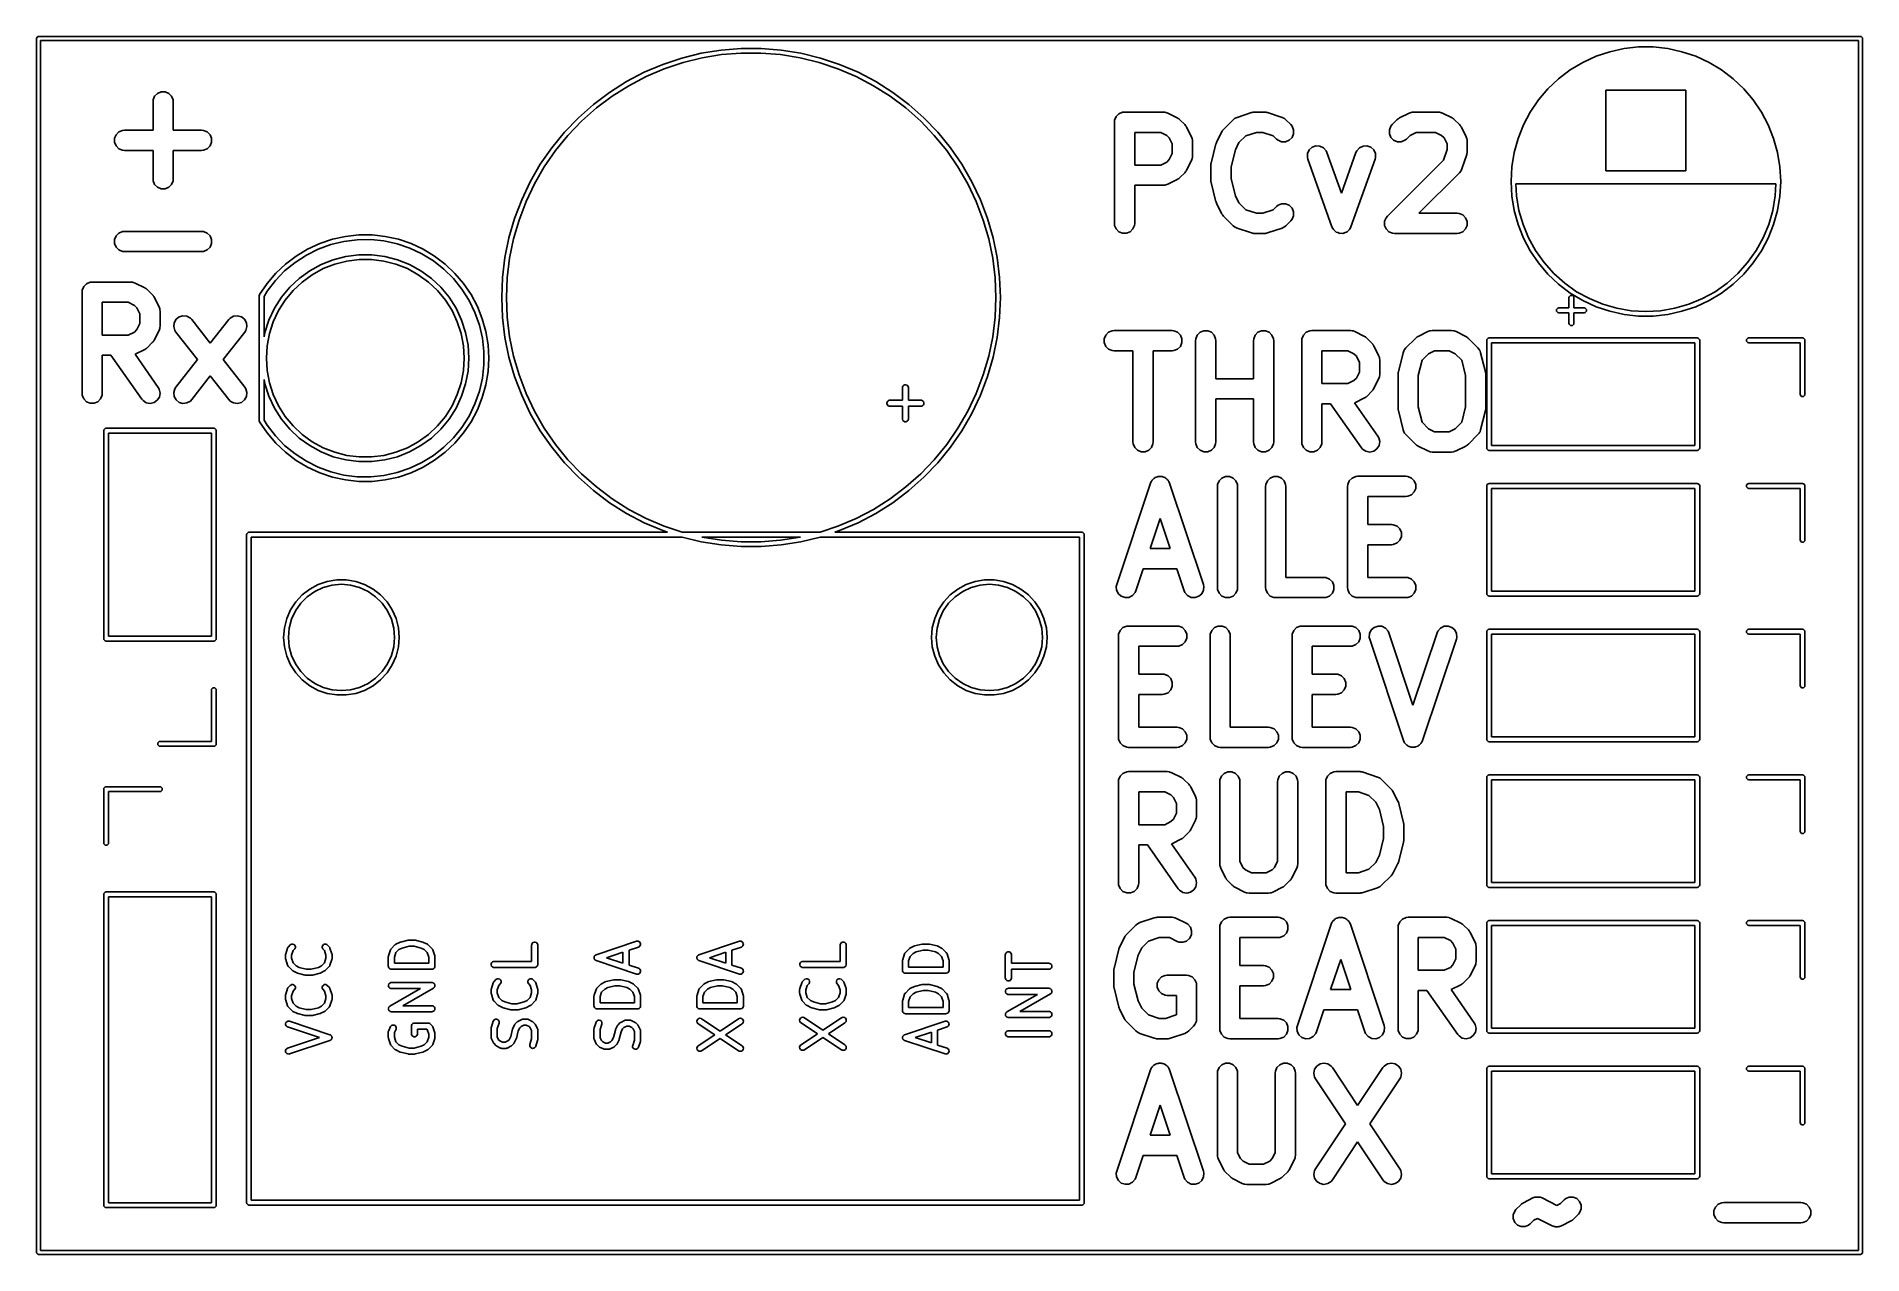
# Model space of a CAD drawing. Extents: x 3.27 to 5.05, y -4.33 to -3.15.
import ezdxf

# ---------------------------------------------------------------- set-up
doc = ezdxf.new("R2010")
doc.units = 0
doc.header["$MEASUREMENT"] = 0
doc.layers.add('BLACK', color=7, linetype='CONTINUOUS')

msp = doc.modelspace()

# ---------------------------------------------------------------- linework, layer by layer
at = {"layer": 'BLACK', "linetype": 'CONTINUOUS'}
for p, q in [((3.2736, -3.1496), (3.2738, -3.1489)), ((3.2736, -4.3307), (3.2736, -3.1496)), ((3.2738, -3.1489), (3.2748, -3.1478)), ((3.2748, -3.1478), (3.2756, -3.1476)), ((3.2756, -3.1476), (5.0472, -3.1476)), ((3.2776, -3.1516), (3.2776, -4.3287)), ((5.0453, -3.1516), (3.2776, -3.1516)), ((3.9393, -3.1608), (3.9587, -3.1593)), ((3.9587, -3.1593), (3.9783, -3.1593)), ((3.9783, -3.1593), (3.9977, -3.1608)), ((4.8035, -3.1624), (4.8174, -3.1593)), ((4.8174, -3.1593), (4.8315, -3.1578)), ((4.8315, -3.1578), (4.8457, -3.1578)), ((4.8457, -3.1578), (4.8598, -3.1593)), ((4.8598, -3.1593), (4.8737, -3.1624)), ((5.0453, -4.3287), (5.0453, -3.1516)), ((5.0472, -3.1476), (5.048, -3.1478)), ((5.048, -3.1478), (5.0491, -3.1489)), ((5.0491, -3.1489), (5.0492, -3.1496)), ((5.0492, -3.1496), (5.0492, -4.3307)), ((3.8645, -3.1825), (3.8825, -3.1748)), ((3.8825, -3.1748), (3.901, -3.1686)), ((3.9023, -3.173), (3.8841, -3.1791)), ((3.901, -3.1686), (3.92, -3.164)), ((3.9209, -3.1684), (3.9023, -3.173)), ((3.92, -3.164), (3.9393, -3.1608)), ((3.9398, -3.1653), (3.9209, -3.1684)), ((3.9589, -3.1638), (3.9398, -3.1653)), ((3.9781, -3.1638), (3.9589, -3.1638)), ((3.9972, -3.1653), (3.9781, -3.1638)), ((4.0161, -3.1684), (3.9972, -3.1653)), ((3.9977, -3.1608), (4.017, -3.164)), ((4.0347, -3.173), (4.0161, -3.1684)), ((4.017, -3.164), (4.036, -3.1686)), ((4.0529, -3.1791), (4.0347, -3.173)), ((4.036, -3.1686), (4.0545, -3.1748)), ((4.0545, -3.1748), (4.0725, -3.1825)), ((4.765, -3.1802), (4.7772, -3.1728)), ((4.7772, -3.1728), (4.7901, -3.1669)), ((4.7901, -3.1669), (4.8035, -3.1624)), ((4.8737, -3.1624), (4.8871, -3.1669)), ((4.8871, -3.1669), (4.9, -3.1728)), ((4.9, -3.1728), (4.9122, -3.1802)), ((3.8307, -3.202), (3.8472, -3.1915)), ((3.8495, -3.1955), (3.8333, -3.2057)), ((3.8472, -3.1915), (3.8645, -3.1825)), ((3.8665, -3.1866), (3.8495, -3.1955)), ((3.8841, -3.1791), (3.8665, -3.1866)), ((4.0705, -3.1866), (4.0529, -3.1791)), ((4.0875, -3.1955), (4.0705, -3.1866)), ((4.0725, -3.1825), (4.0898, -3.1915)), ((4.1037, -3.2057), (4.0875, -3.1955)), ((4.0898, -3.1915), (4.1063, -3.202)), ((4.7434, -3.1985), (4.7537, -3.1888)), ((4.7537, -3.1888), (4.765, -3.1802)), ((4.9122, -3.1802), (4.9235, -3.1888)), ((4.9235, -3.1888), (4.9338, -3.1985)), ((3.3869, -3.2112), (3.3871, -3.2092)), ((3.3869, -3.2388), (3.3869, -3.2112)), ((3.3871, -3.2092), (3.3885, -3.2057)), ((3.3885, -3.2057), (3.3912, -3.203)), ((3.3912, -3.203), (3.3948, -3.2015)), ((3.3948, -3.2015), (3.3986, -3.2015)), ((3.3986, -3.2015), (3.4022, -3.203)), ((3.4022, -3.203), (3.4049, -3.2057)), ((3.4049, -3.2057), (3.4064, -3.2092)), ((3.4064, -3.2092), (3.4066, -3.2112)), ((3.4066, -3.2112), (3.4066, -3.2388)), ((3.8005, -3.2267), (3.8151, -3.2137)), ((3.8151, -3.2137), (3.8307, -3.202)), ((3.8333, -3.2057), (3.818, -3.2172)), ((4.119, -3.2172), (4.1037, -3.2057)), ((4.1063, -3.202), (4.1219, -3.2137)), ((4.1219, -3.2137), (4.1365, -3.2267)), ((4.7262, -3.2211), (4.7342, -3.2093)), ((4.7342, -3.2093), (4.7434, -3.1985)), ((4.7998, -3.1997), (4.7998, -3.2011)), ((4.8773, -3.1997), (4.7998, -3.1997)), ((4.7998, -3.2011), (4.7998, -3.2027)), ((4.7998, -3.2027), (4.7998, -3.2043)), ((4.7998, -3.2043), (4.7998, -3.2058)), ((4.7998, -3.2058), (4.7998, -3.2074)), ((4.7998, -3.2074), (4.7998, -3.209)), ((4.7998, -3.209), (4.7998, -3.2106)), ((4.7998, -3.2106), (4.7998, -3.2121)), ((4.7998, -3.2121), (4.7998, -3.2137)), ((4.7998, -3.2137), (4.7998, -3.2153)), ((4.8773, -3.2011), (4.8773, -3.1997)), ((4.8773, -3.2027), (4.8773, -3.2011)), ((4.8773, -3.2043), (4.8773, -3.2027)), ((4.8773, -3.2058), (4.8773, -3.2043)), ((4.8773, -3.2074), (4.8773, -3.2058)), ((4.8773, -3.209), (4.8773, -3.2074)), ((4.8773, -3.2106), (4.8773, -3.209)), ((4.8773, -3.2121), (4.8773, -3.2106)), ((4.8773, -3.2137), (4.8773, -3.2121)), ((4.8773, -3.2153), (4.8773, -3.2137)), ((4.9338, -3.1985), (4.943, -3.2093)), ((4.943, -3.2093), (4.9509, -3.2211)), ((3.787, -3.2408), (3.8005, -3.2267)), ((3.8036, -3.2299), (3.7904, -3.2438)), ((3.818, -3.2172), (3.8036, -3.2299)), ((4.1334, -3.2299), (4.119, -3.2172)), ((4.1466, -3.2438), (4.1334, -3.2299)), ((4.1365, -3.2267), (4.15, -3.2408)), ((4.3218, -3.231), (4.322, -3.2291)), ((4.3218, -3.3295), (4.3218, -3.231)), ((4.322, -3.2291), (4.3235, -3.2256)), ((4.3235, -3.2256), (4.3262, -3.2228)), ((4.3262, -3.2228), (4.3297, -3.2214)), ((4.3297, -3.2214), (4.3317, -3.2212)), ((4.3317, -3.2212), (4.3692, -3.2212)), ((4.3692, -3.2212), (4.3711, -3.2214)), ((4.3711, -3.2214), (4.3714, -3.2215)), ((4.3714, -3.2215), (4.3718, -3.2215)), ((4.3718, -3.2215), (4.3736, -3.2222)), ((4.3736, -3.2222), (4.3829, -3.2269)), ((4.3829, -3.2269), (4.3838, -3.2274)), ((4.3838, -3.2274), (4.384, -3.2275)), ((4.384, -3.2275), (4.3843, -3.2278)), ((4.3843, -3.2278), (4.3846, -3.2279)), ((4.3846, -3.2279), (4.3847, -3.2281)), ((4.3847, -3.2281), (4.3855, -3.2288)), ((4.3855, -3.2288), (4.3902, -3.2334)), ((4.4278, -3.2381), (4.4372, -3.2288)), ((4.4372, -3.2288), (4.4387, -3.2275)), ((4.4387, -3.2275), (4.439, -3.2274)), ((4.439, -3.2274), (4.4393, -3.2272)), ((4.4393, -3.2272), (4.441, -3.2264)), ((4.441, -3.2264), (4.4551, -3.2217)), ((4.4551, -3.2217), (4.456, -3.2215)), ((4.456, -3.2215), (4.4563, -3.2214)), ((4.4563, -3.2214), (4.4566, -3.2213)), ((4.4566, -3.2213), (4.457, -3.2213)), ((4.457, -3.2213), (4.4572, -3.2213)), ((4.4572, -3.2213), (4.4582, -3.2212)), ((4.4582, -3.2212), (4.4676, -3.2212)), ((4.4676, -3.2212), (4.4686, -3.2213)), ((4.4686, -3.2213), (4.4688, -3.2213)), ((4.4688, -3.2213), (4.4692, -3.2213)), ((4.4692, -3.2213), (4.4695, -3.2214)), ((4.4695, -3.2214), (4.4697, -3.2215)), ((4.4697, -3.2215), (4.4707, -3.2217)), ((4.4707, -3.2217), (4.4848, -3.2264)), ((4.4848, -3.2264), (4.4865, -3.2272)), ((4.4865, -3.2272), (4.4868, -3.2274)), ((4.4868, -3.2274), (4.4871, -3.2275)), ((4.4871, -3.2275), (4.4886, -3.2288)), ((4.4886, -3.2288), (4.4933, -3.2334)), ((4.5919, -3.2334), (4.5965, -3.2288)), ((4.5965, -3.2288), (4.5973, -3.2281)), ((4.5973, -3.2281), (4.5975, -3.2279)), ((4.5975, -3.2279), (4.5978, -3.2278)), ((4.5978, -3.2278), (4.598, -3.2275)), ((4.598, -3.2275), (4.5983, -3.2274)), ((4.5983, -3.2274), (4.5991, -3.2269)), ((4.5991, -3.2269), (4.6085, -3.2222)), ((4.6085, -3.2222), (4.6103, -3.2215)), ((4.6103, -3.2215), (4.6106, -3.2215)), ((4.6106, -3.2215), (4.611, -3.2214)), ((4.611, -3.2214), (4.6129, -3.2212)), ((4.6129, -3.2212), (4.6363, -3.2212)), ((4.6363, -3.2212), (4.6382, -3.2214)), ((4.6382, -3.2214), (4.6386, -3.2215)), ((4.6386, -3.2215), (4.6389, -3.2215)), ((4.6389, -3.2215), (4.6407, -3.2222)), ((4.6407, -3.2222), (4.6501, -3.2269)), ((4.6501, -3.2269), (4.6509, -3.2274)), ((4.6509, -3.2274), (4.6512, -3.2275)), ((4.6512, -3.2275), (4.6514, -3.2278)), ((4.6514, -3.2278), (4.6517, -3.2279)), ((4.6517, -3.2279), (4.6519, -3.2281)), ((4.6519, -3.2281), (4.6526, -3.2288)), ((4.6526, -3.2288), (4.6573, -3.2334)), ((4.7196, -3.2336), (4.7262, -3.2211)), ((4.7998, -3.2153), (4.7998, -3.2169)), ((4.7998, -3.2169), (4.7998, -3.2184)), ((4.7998, -3.2184), (4.7998, -3.22)), ((4.7998, -3.22), (4.7998, -3.2216)), ((4.7998, -3.2216), (4.7998, -3.2232)), ((4.7998, -3.2232), (4.7998, -3.2247)), ((4.7998, -3.2247), (4.7998, -3.2263)), ((4.7998, -3.2263), (4.7998, -3.2279)), ((4.7998, -3.2279), (4.7998, -3.2295)), ((4.7998, -3.2295), (4.7998, -3.231)), ((4.7998, -3.231), (4.7998, -3.2326)), ((4.8773, -3.2169), (4.8773, -3.2153)), ((4.8773, -3.2184), (4.8773, -3.2169)), ((4.8773, -3.22), (4.8773, -3.2184)), ((4.8773, -3.2216), (4.8773, -3.22)), ((4.8773, -3.2232), (4.8773, -3.2216)), ((4.8773, -3.2247), (4.8773, -3.2232)), ((4.8773, -3.2263), (4.8773, -3.2247)), ((4.8773, -3.2279), (4.8773, -3.2263)), ((4.8773, -3.2295), (4.8773, -3.2279)), ((4.8773, -3.231), (4.8773, -3.2295)), ((4.8773, -3.2326), (4.8773, -3.231)), ((4.9509, -3.2211), (4.9576, -3.2336)), ((3.3496, -3.2467), (3.351, -3.2432)), ((3.3496, -3.2506), (3.3496, -3.2467)), ((3.351, -3.2432), (3.3538, -3.2405)), ((3.3538, -3.2405), (3.3573, -3.239)), ((3.3573, -3.239), (3.3592, -3.2388)), ((3.3592, -3.2388), (3.3869, -3.2388)), ((3.4066, -3.2388), (3.4342, -3.2388)), ((3.4342, -3.2388), (3.4361, -3.239)), ((3.4361, -3.239), (3.4397, -3.2405)), ((3.4397, -3.2405), (3.4424, -3.2432)), ((3.4424, -3.2432), (3.4439, -3.2467)), ((3.4439, -3.2467), (3.4439, -3.2506)), ((3.7746, -3.2559), (3.787, -3.2408)), ((3.7904, -3.2438), (3.7782, -3.2586)), ((4.1588, -3.2586), (4.1466, -3.2438)), ((4.15, -3.2408), (4.1624, -3.2559)), ((4.3668, -3.2409), (4.3415, -3.2409)), ((4.3415, -3.2409), (4.3415, -3.2727)), ((4.3727, -3.2438), (4.3668, -3.2409)), ((4.3751, -3.2462), (4.3727, -3.2438)), ((4.3781, -3.2521), (4.3751, -3.2462)), ((4.3902, -3.2334), (4.3908, -3.2342)), ((4.3908, -3.2342), (4.391, -3.2344)), ((4.391, -3.2344), (4.3912, -3.2347)), ((4.3912, -3.2347), (4.3914, -3.2349)), ((4.3914, -3.2349), (4.3915, -3.2352)), ((4.3915, -3.2352), (4.392, -3.236)), ((4.392, -3.236), (4.3967, -3.2454)), ((4.3967, -3.2454), (4.3974, -3.2472)), ((4.3974, -3.2472), (4.3974, -3.2475)), ((4.3974, -3.2475), (4.3976, -3.2479)), ((4.3976, -3.2479), (4.3977, -3.2498)), ((4.4213, -3.2501), (4.426, -3.2407)), ((4.426, -3.2407), (4.4265, -3.2399)), ((4.4265, -3.2399), (4.4266, -3.2396)), ((4.4266, -3.2396), (4.4268, -3.2393)), ((4.4268, -3.2393), (4.427, -3.2391)), ((4.427, -3.2391), (4.4272, -3.2389)), ((4.4272, -3.2389), (4.4278, -3.2381)), ((4.4495, -3.2443), (4.4429, -3.2509)), ((4.4598, -3.2409), (4.4495, -3.2443)), ((4.466, -3.2409), (4.4598, -3.2409)), ((4.4763, -3.2443), (4.466, -3.2409)), ((4.4794, -3.2474), (4.4763, -3.2443)), ((4.4809, -3.2486), (4.4794, -3.2474)), ((4.4844, -3.2501), (4.4809, -3.2486)), ((4.4918, -3.2486), (4.4882, -3.2501)), ((4.4945, -3.2459), (4.4918, -3.2486)), ((4.4933, -3.2334), (4.4945, -3.2349)), ((4.4945, -3.2349), (4.496, -3.2385)), ((4.496, -3.2423), (4.4945, -3.2459)), ((4.496, -3.2385), (4.496, -3.2423)), ((4.5892, -3.2385), (4.5906, -3.2349)), ((4.5892, -3.2423), (4.5892, -3.2385)), ((4.5906, -3.2459), (4.5892, -3.2423)), ((4.5906, -3.2349), (4.5919, -3.2334)), ((4.5933, -3.2486), (4.5906, -3.2459)), ((4.5969, -3.2501), (4.5933, -3.2486)), ((4.6043, -3.2486), (4.6007, -3.2501)), ((4.6058, -3.2474), (4.6043, -3.2486)), ((4.6093, -3.2438), (4.6058, -3.2474)), ((4.6152, -3.2409), (4.6093, -3.2438)), ((4.634, -3.2409), (4.6152, -3.2409)), ((4.6399, -3.2438), (4.634, -3.2409)), ((4.6423, -3.2462), (4.6399, -3.2438)), ((4.6452, -3.2521), (4.6423, -3.2462)), ((4.6573, -3.2334), (4.658, -3.2342)), ((4.658, -3.2342), (4.6581, -3.2344)), ((4.6581, -3.2344), (4.6583, -3.2347)), ((4.6583, -3.2347), (4.6586, -3.2349)), ((4.6586, -3.2349), (4.6587, -3.2352)), ((4.6587, -3.2352), (4.6592, -3.236)), ((4.6592, -3.236), (4.6639, -3.2454)), ((4.6639, -3.2454), (4.6646, -3.2472)), ((4.6646, -3.2472), (4.6646, -3.2475)), ((4.6646, -3.2475), (4.6647, -3.2479)), ((4.6647, -3.2479), (4.6649, -3.2498)), ((4.7105, -3.2605), (4.7143, -3.2468)), ((4.7143, -3.2468), (4.7196, -3.2336)), ((4.7998, -3.2326), (4.7998, -3.2342)), ((4.7998, -3.2342), (4.7998, -3.2358)), ((4.7998, -3.2358), (4.7998, -3.2373)), ((4.7998, -3.2373), (4.7998, -3.2389)), ((4.7998, -3.2389), (4.7998, -3.2405)), ((4.7998, -3.2405), (4.7998, -3.2421)), ((4.7998, -3.2421), (4.7998, -3.2436)), ((4.7998, -3.2436), (4.7998, -3.2452)), ((4.7998, -3.2452), (4.7998, -3.2468)), ((4.7998, -3.2468), (4.7998, -3.2484)), ((4.7998, -3.2484), (4.7998, -3.2499)), ((4.8773, -3.2342), (4.8773, -3.2326)), ((4.8773, -3.2358), (4.8773, -3.2342)), ((4.8773, -3.2373), (4.8773, -3.2358)), ((4.8773, -3.2389), (4.8773, -3.2373)), ((4.8773, -3.2405), (4.8773, -3.2389)), ((4.8773, -3.2421), (4.8773, -3.2405)), ((4.8773, -3.2436), (4.8773, -3.2421)), ((4.8773, -3.2452), (4.8773, -3.2436)), ((4.8773, -3.2468), (4.8773, -3.2452)), ((4.8773, -3.2484), (4.8773, -3.2468)), ((4.8773, -3.2499), (4.8773, -3.2484)), ((4.9576, -3.2336), (4.9628, -3.2468)), ((4.9628, -3.2468), (4.9666, -3.2605)), ((3.351, -3.2541), (3.3496, -3.2506)), ((3.3538, -3.2568), (3.351, -3.2541)), ((3.3573, -3.2583), (3.3538, -3.2568)), ((3.3592, -3.2585), (3.3573, -3.2583)), ((3.3869, -3.2585), (3.3592, -3.2585)), ((3.3869, -3.2861), (3.3869, -3.2585)), ((3.4342, -3.2585), (3.4066, -3.2585)), ((3.4066, -3.2585), (3.4066, -3.2861)), ((3.4361, -3.2583), (3.4342, -3.2585)), ((3.4397, -3.2568), (3.4361, -3.2583)), ((3.4424, -3.2541), (3.4397, -3.2568)), ((3.4439, -3.2506), (3.4424, -3.2541)), ((3.7635, -3.272), (3.7746, -3.2559)), ((3.7782, -3.2586), (3.7674, -3.2744)), ((4.1696, -3.2744), (4.1588, -3.2586)), ((4.1624, -3.2559), (4.1735, -3.272)), ((4.3751, -3.2674), (4.3781, -3.2615)), ((4.3781, -3.2615), (4.3781, -3.2521)), ((4.3974, -3.2664), (4.3967, -3.2682)), ((4.3976, -3.2658), (4.3974, -3.2661)), ((4.3974, -3.2661), (4.3974, -3.2664)), ((4.3977, -3.2638), (4.3976, -3.2658)), ((4.3977, -3.2498), (4.3977, -3.2638)), ((4.4159, -3.2708), (4.4205, -3.2521)), ((4.4205, -3.2521), (4.4206, -3.2519)), ((4.4206, -3.2519), (4.4209, -3.2511)), ((4.4206, -3.2519), (4.4206, -3.2519)), ((4.4209, -3.2511), (4.4212, -3.2503)), ((4.4212, -3.2502), (4.4213, -3.2501)), ((4.4212, -3.2503), (4.4212, -3.2502)), ((4.4394, -3.2579), (4.4352, -3.2744)), ((4.4429, -3.2509), (4.4394, -3.2579)), ((4.4882, -3.2501), (4.4844, -3.2501)), ((4.5094, -3.2653), (4.5096, -3.2614)), ((4.5099, -3.2671), (4.5094, -3.2653)), ((4.5096, -3.2614), (4.5112, -3.258)), ((4.5112, -3.258), (4.5141, -3.2554)), ((4.5141, -3.2554), (4.5177, -3.2541)), ((4.5177, -3.2541), (4.5215, -3.2543)), ((4.5215, -3.2543), (4.525, -3.2559)), ((4.525, -3.2559), (4.5276, -3.2588)), ((4.5276, -3.2588), (4.5284, -3.2605)), ((4.5284, -3.2605), (4.5426, -3.3002)), ((4.5426, -3.3002), (4.5567, -3.2605)), ((4.5567, -3.2605), (4.5576, -3.2588)), ((4.5576, -3.2588), (4.5601, -3.2559)), ((4.5601, -3.2559), (4.5636, -3.2543)), ((4.5636, -3.2543), (4.5674, -3.2541)), ((4.5674, -3.2541), (4.5711, -3.2554)), ((4.5711, -3.2554), (4.5739, -3.258)), ((4.5739, -3.258), (4.5756, -3.2614)), ((4.5757, -3.2653), (4.5753, -3.2671)), ((4.5756, -3.2614), (4.5757, -3.2653)), ((4.6007, -3.2501), (4.5969, -3.2501)), ((4.6418, -3.2679), (4.6452, -3.2575)), ((4.6452, -3.2575), (4.6452, -3.2521)), ((4.6644, -3.2623), (4.6597, -3.2763)), ((4.6646, -3.2613), (4.6644, -3.2623)), ((4.6647, -3.2611), (4.6646, -3.2613)), ((4.6648, -3.2604), (4.6647, -3.2607)), ((4.6647, -3.2607), (4.6647, -3.2611)), ((4.6649, -3.2591), (4.6648, -3.2601)), ((4.6648, -3.2601), (4.6648, -3.2604)), ((4.6649, -3.2498), (4.6649, -3.2591)), ((4.7082, -3.2745), (4.7105, -3.2605)), ((4.7998, -3.2499), (4.7998, -3.2515)), ((4.7998, -3.2515), (4.7998, -3.2531)), ((4.7998, -3.2531), (4.7998, -3.2547)), ((4.7998, -3.2547), (4.7998, -3.2562)), ((4.7998, -3.2562), (4.7998, -3.2578)), ((4.7998, -3.2578), (4.7998, -3.2594)), ((4.7998, -3.2594), (4.7998, -3.261)), ((4.7998, -3.261), (4.7998, -3.2626)), ((4.7998, -3.2626), (4.7998, -3.2642)), ((4.7998, -3.2642), (4.7998, -3.2657)), ((4.7998, -3.2657), (4.7998, -3.2673)), ((4.8773, -3.2515), (4.8773, -3.2499)), ((4.8773, -3.2531), (4.8773, -3.2515)), ((4.8773, -3.2547), (4.8773, -3.2531)), ((4.8773, -3.2562), (4.8773, -3.2547)), ((4.8773, -3.2578), (4.8773, -3.2562)), ((4.8773, -3.2594), (4.8773, -3.2578)), ((4.8773, -3.261), (4.8773, -3.2594)), ((4.8773, -3.2626), (4.8773, -3.261)), ((4.8773, -3.2642), (4.8773, -3.2626)), ((4.8773, -3.2657), (4.8773, -3.2642)), ((4.8773, -3.2673), (4.8773, -3.2657)), ((4.9666, -3.2605), (4.9689, -3.2745)), ((3.7538, -3.2889), (3.7635, -3.272)), ((3.7674, -3.2744), (3.7578, -3.291)), ((4.1792, -3.291), (4.1696, -3.2744)), ((4.1735, -3.272), (4.1832, -3.2889)), ((4.3415, -3.2727), (4.3668, -3.2727)), ((4.3668, -3.2727), (4.3727, -3.2698)), ((4.3727, -3.2698), (4.3751, -3.2674)), ((4.3902, -3.2802), (4.3855, -3.2849)), ((4.3908, -3.2794), (4.3902, -3.2802)), ((4.391, -3.2792), (4.3908, -3.2794)), ((4.3912, -3.2789), (4.391, -3.2792)), ((4.3914, -3.2787), (4.3912, -3.2789)), ((4.3915, -3.2784), (4.3914, -3.2787)), ((4.392, -3.2776), (4.3915, -3.2784)), ((4.3967, -3.2682), (4.392, -3.2776)), ((4.4156, -3.2727), (4.4157, -3.272)), ((4.4156, -3.2729), (4.4156, -3.2727)), ((4.4156, -3.2732), (4.4156, -3.2729)), ((4.4156, -3.2873), (4.4156, -3.2732)), ((4.4157, -3.2713), (4.4158, -3.2712)), ((4.4157, -3.272), (4.4157, -3.2713)), ((4.4158, -3.2712), (4.4159, -3.2708)), ((4.4352, -3.2744), (4.4352, -3.2861)), ((4.5333, -3.3328), (4.5099, -3.2671)), ((4.5753, -3.2671), (4.5518, -3.3328)), ((4.5872, -3.3225), (4.6418, -3.2679)), ((4.6573, -3.2802), (4.6179, -3.3196)), ((4.6586, -3.2787), (4.6573, -3.2802)), ((4.6587, -3.2783), (4.6586, -3.2787)), ((4.6589, -3.2781), (4.6587, -3.2783)), ((4.6597, -3.2763), (4.6589, -3.2781)), ((4.7075, -3.2887), (4.7082, -3.2745)), ((4.7998, -3.2673), (4.7998, -3.2689)), ((4.7998, -3.2689), (4.7998, -3.2704)), ((4.7998, -3.2704), (4.7998, -3.272)), ((4.7998, -3.272), (4.7998, -3.2736)), ((4.7998, -3.2736), (4.7998, -3.2752)), ((4.7998, -3.2752), (4.7998, -3.2767)), ((4.7998, -3.2767), (4.7998, -3.2783)), ((4.7998, -3.2783), (4.7998, -3.2784)), ((4.7998, -3.2784), (4.8773, -3.2784)), ((4.8773, -3.2689), (4.8773, -3.2673)), ((4.8773, -3.2704), (4.8773, -3.2689)), ((4.8773, -3.272), (4.8773, -3.2704)), ((4.8773, -3.2736), (4.8773, -3.272)), ((4.8773, -3.2752), (4.8773, -3.2736)), ((4.8773, -3.2767), (4.8773, -3.2752)), ((4.8773, -3.2783), (4.8773, -3.2767)), ((4.8773, -3.2784), (4.8773, -3.2783)), ((4.9689, -3.2745), (4.9697, -3.2887)), ((3.3871, -3.2881), (3.3869, -3.2861)), ((3.3885, -3.2916), (3.3871, -3.2881)), ((3.3912, -3.2943), (3.3885, -3.2916)), ((3.3948, -3.2958), (3.3912, -3.2943)), ((3.3986, -3.2958), (3.3948, -3.2958)), ((3.4022, -3.2943), (3.3986, -3.2958)), ((3.4049, -3.2916), (3.4022, -3.2943)), ((3.4064, -3.2881), (3.4049, -3.2916)), ((3.4066, -3.2861), (3.4064, -3.2881)), ((3.7454, -3.3065), (3.7538, -3.2889)), ((3.7578, -3.291), (3.7496, -3.3083)), ((4.1874, -3.3083), (4.1792, -3.291)), ((4.1832, -3.2889), (4.1916, -3.3065)), ((4.3692, -3.2924), (4.3415, -3.2924)), ((4.3415, -3.2924), (4.3415, -3.3295)), ((4.3711, -3.2922), (4.3692, -3.2924)), ((4.3714, -3.2921), (4.3711, -3.2922)), ((4.3718, -3.2921), (4.3714, -3.2921)), ((4.3736, -3.2914), (4.3718, -3.2921)), ((4.3829, -3.2867), (4.3736, -3.2914)), ((4.3838, -3.2862), (4.3829, -3.2867)), ((4.384, -3.2861), (4.3838, -3.2862)), ((4.3843, -3.2859), (4.384, -3.2861)), ((4.3846, -3.2857), (4.3843, -3.2859)), ((4.3847, -3.2855), (4.3846, -3.2857)), ((4.3855, -3.2849), (4.3847, -3.2855)), ((4.4156, -3.2876), (4.4156, -3.2873)), ((4.4156, -3.2877), (4.4156, -3.2876)), ((4.4157, -3.2885), (4.4156, -3.2877)), ((4.4157, -3.2892), (4.4157, -3.2885)), ((4.4158, -3.2893), (4.4157, -3.2892)), ((4.4159, -3.2897), (4.4158, -3.2893)), ((4.4205, -3.3084), (4.4159, -3.2897)), ((4.4352, -3.2861), (4.4394, -3.3026)), ((4.4394, -3.3026), (4.4429, -3.3096)), ((4.7082, -3.3029), (4.7075, -3.2887)), ((4.7121, -3.291), (4.7128, -3.3028)), ((4.965, -3.291), (4.7121, -3.291)), ((4.9644, -3.3028), (4.965, -3.291)), ((4.9697, -3.2887), (4.9689, -3.3029)), ((3.7385, -3.3248), (3.7454, -3.3065)), ((3.7496, -3.3083), (3.7428, -3.3262)), ((4.1942, -3.3262), (4.1874, -3.3083)), ((4.1916, -3.3065), (4.1985, -3.3248)), ((4.4206, -3.3085), (4.4205, -3.3084)), ((4.4206, -3.3086), (4.4206, -3.3085)), ((4.4209, -3.3094), (4.4206, -3.3086)), ((4.4212, -3.3102), (4.4209, -3.3094)), ((4.4212, -3.3103), (4.4212, -3.3102)), ((4.4213, -3.3104), (4.4212, -3.3103)), ((4.426, -3.3198), (4.4213, -3.3104)), ((4.4265, -3.3206), (4.426, -3.3198)), ((4.4429, -3.3096), (4.4495, -3.3162)), ((4.4495, -3.3162), (4.4598, -3.3196)), ((4.4598, -3.3196), (4.466, -3.3196)), ((4.466, -3.3196), (4.4763, -3.3162)), ((4.4763, -3.3162), (4.4794, -3.3131)), ((4.4794, -3.3131), (4.4809, -3.3119)), ((4.4809, -3.3119), (4.4844, -3.3104)), ((4.4844, -3.3104), (4.4882, -3.3104)), ((4.4882, -3.3104), (4.4918, -3.3119)), ((4.4918, -3.3119), (4.4945, -3.3146)), ((4.4945, -3.3146), (4.496, -3.3182)), ((4.496, -3.3182), (4.496, -3.322)), ((4.6179, -3.3196), (4.6551, -3.3196)), ((4.6551, -3.3196), (4.657, -3.3198)), ((4.657, -3.3198), (4.6605, -3.3213)), ((4.7105, -3.3169), (4.7082, -3.3029)), ((4.7143, -3.3305), (4.7105, -3.3169)), ((4.7128, -3.3028), (4.7152, -3.3168)), ((4.7152, -3.3168), (4.7191, -3.3305)), ((4.9581, -3.3305), (4.962, -3.3168)), ((4.962, -3.3168), (4.9644, -3.3028)), ((4.9666, -3.3169), (4.9628, -3.3305)), ((4.9689, -3.3029), (4.9666, -3.3169)), ((3.3538, -3.3389), (3.3573, -3.3374)), ((3.3573, -3.3374), (3.3592, -3.3372)), ((3.3592, -3.3372), (3.4342, -3.3372)), ((3.4342, -3.3372), (3.4361, -3.3374)), ((3.4361, -3.3374), (3.4397, -3.3389)), ((3.733, -3.3435), (3.7385, -3.3248)), ((3.7428, -3.3262), (3.7374, -3.3446)), ((4.1996, -3.3446), (4.1942, -3.3262)), ((4.1985, -3.3248), (4.204, -3.3435)), ((4.322, -3.3314), (4.3218, -3.3295)), ((4.3235, -3.3349), (4.322, -3.3314)), ((4.3262, -3.3376), (4.3235, -3.3349)), ((4.3297, -3.3391), (4.3262, -3.3376)), ((4.3371, -3.3376), (4.3336, -3.3391)), ((4.3398, -3.3349), (4.3371, -3.3376)), ((4.3413, -3.3314), (4.3398, -3.3349)), ((4.3415, -3.3295), (4.3413, -3.3314)), ((4.4266, -3.3209), (4.4265, -3.3206)), ((4.4268, -3.3211), (4.4266, -3.3209)), ((4.427, -3.3214), (4.4268, -3.3211)), ((4.4272, -3.3216), (4.427, -3.3214)), ((4.4278, -3.3223), (4.4272, -3.3216)), ((4.4372, -3.3317), (4.4278, -3.3223)), ((4.4387, -3.3329), (4.4372, -3.3317)), ((4.439, -3.3331), (4.4387, -3.3329)), ((4.4393, -3.3333), (4.439, -3.3331)), ((4.441, -3.3341), (4.4393, -3.3333)), ((4.4551, -3.3388), (4.441, -3.3341)), ((4.4848, -3.3341), (4.4707, -3.3388)), ((4.4865, -3.3333), (4.4848, -3.3341)), ((4.4868, -3.3331), (4.4865, -3.3333)), ((4.4871, -3.3329), (4.4868, -3.3331)), ((4.4886, -3.3317), (4.4871, -3.3329)), ((4.4933, -3.327), (4.4886, -3.3317)), ((4.4945, -3.3255), (4.4933, -3.327)), ((4.496, -3.322), (4.4945, -3.3255)), ((4.5341, -3.3345), (4.5333, -3.3328)), ((4.5345, -3.3349), (4.5341, -3.3345)), ((4.5347, -3.3353), (4.5345, -3.3349)), ((4.5357, -3.3363), (4.5347, -3.3353)), ((4.5367, -3.3374), (4.5357, -3.3363)), ((4.5372, -3.3376), (4.5367, -3.3374)), ((4.5375, -3.3379), (4.5372, -3.3376)), ((4.5389, -3.3384), (4.5375, -3.3379)), ((4.5476, -3.3379), (4.5463, -3.3384)), ((4.548, -3.3376), (4.5476, -3.3379)), ((4.5484, -3.3374), (4.548, -3.3376)), ((4.5494, -3.3363), (4.5484, -3.3374)), ((4.5505, -3.3353), (4.5494, -3.3363)), ((4.5507, -3.3349), (4.5505, -3.3353)), ((4.551, -3.3345), (4.5507, -3.3349)), ((4.5518, -3.3328), (4.551, -3.3345)), ((4.5845, -3.3274), (4.5859, -3.324)), ((4.5845, -3.3275), (4.5845, -3.3274)), ((4.5845, -3.3314), (4.5845, -3.3275)), ((4.5859, -3.3349), (4.5845, -3.3314)), ((4.5859, -3.324), (4.5872, -3.3225)), ((4.5859, -3.324), (4.5859, -3.324)), ((4.5887, -3.3376), (4.5859, -3.3349)), ((4.5859, -3.3349), (4.5859, -3.3349)), ((4.5922, -3.3391), (4.5887, -3.3376)), ((4.6605, -3.3376), (4.657, -3.3391)), ((4.6605, -3.3213), (4.6632, -3.324)), ((4.6632, -3.3349), (4.6605, -3.3376)), ((4.6632, -3.324), (4.6647, -3.3275)), ((4.6647, -3.3314), (4.6632, -3.3349)), ((4.6647, -3.3275), (4.6647, -3.3314)), ((4.7196, -3.3437), (4.7143, -3.3305)), ((4.7191, -3.3305), (4.7245, -3.3436)), ((4.9526, -3.3436), (4.9581, -3.3305)), ((4.9628, -3.3305), (4.9576, -3.3437)), ((3.3496, -3.3452), (3.351, -3.3416)), ((3.3496, -3.349), (3.3496, -3.3452)), ((3.351, -3.3525), (3.3496, -3.349)), ((3.351, -3.3416), (3.3538, -3.3389)), ((3.3538, -3.3553), (3.351, -3.3525)), ((3.3573, -3.3567), (3.3538, -3.3553)), ((3.4397, -3.3553), (3.4361, -3.3567)), ((3.4397, -3.3389), (3.4424, -3.3416)), ((3.4424, -3.3525), (3.4397, -3.3553)), ((3.4424, -3.3416), (3.4439, -3.3452)), ((3.4439, -3.349), (3.4424, -3.3525)), ((3.4439, -3.3452), (3.4439, -3.349)), ((3.526, -3.3612), (3.5372, -3.3545)), ((3.5476, -3.3545), (3.536, -3.3603)), ((3.5372, -3.3545), (3.549, -3.349)), ((3.5599, -3.35), (3.5476, -3.3545)), ((3.549, -3.349), (3.5613, -3.3449)), ((3.5726, -3.347), (3.5599, -3.35)), ((3.5613, -3.3449), (3.574, -3.3421)), ((3.5855, -3.3454), (3.5726, -3.347)), ((3.574, -3.3421), (3.5869, -3.3407)), ((3.5986, -3.3452), (3.5855, -3.3454)), ((3.5869, -3.3407), (3.5999, -3.3407)), ((3.6115, -3.3465), (3.5986, -3.3452)), ((3.5999, -3.3407), (3.6128, -3.3421)), ((3.6243, -3.3493), (3.6115, -3.3465)), ((3.6128, -3.3421), (3.6255, -3.3449)), ((3.6366, -3.3535), (3.6243, -3.3493)), ((3.6255, -3.3449), (3.6378, -3.3491)), ((3.6484, -3.3591), (3.6366, -3.3535)), ((3.6378, -3.3491), (3.6496, -3.3546)), ((3.6496, -3.3546), (3.6607, -3.3613)), ((3.7291, -3.3627), (3.733, -3.3435)), ((3.7374, -3.3446), (3.7336, -3.3634)), ((4.2034, -3.3634), (4.1996, -3.3446)), ((4.204, -3.3435), (4.2079, -3.3627)), ((4.3336, -3.3391), (4.3297, -3.3391)), ((4.456, -3.339), (4.4551, -3.3388)), ((4.4563, -3.3391), (4.456, -3.339)), ((4.4566, -3.3391), (4.4563, -3.3391)), ((4.457, -3.3392), (4.4566, -3.3391)), ((4.4572, -3.3392), (4.457, -3.3392)), ((4.4582, -3.3393), (4.4572, -3.3392)), ((4.4676, -3.3393), (4.4582, -3.3393)), ((4.4686, -3.3392), (4.4676, -3.3393)), ((4.4688, -3.3392), (4.4686, -3.3392)), ((4.4692, -3.3391), (4.4688, -3.3392)), ((4.4695, -3.3391), (4.4692, -3.3391)), ((4.4697, -3.339), (4.4695, -3.3391)), ((4.4707, -3.3388), (4.4697, -3.339)), ((4.5402, -3.339), (4.5389, -3.3384)), ((4.5407, -3.339), (4.5402, -3.339)), ((4.5411, -3.3392), (4.5407, -3.339)), ((4.5426, -3.3391), (4.5411, -3.3392)), ((4.544, -3.3392), (4.5426, -3.3391)), ((4.5445, -3.339), (4.544, -3.3392)), ((4.545, -3.339), (4.5445, -3.339)), ((4.5463, -3.3384), (4.545, -3.339)), ((4.5941, -3.3393), (4.5922, -3.3391)), ((4.6551, -3.3393), (4.5941, -3.3393)), ((4.657, -3.3391), (4.6551, -3.3393)), ((4.7262, -3.3563), (4.7196, -3.3437)), ((4.7245, -3.3436), (4.7314, -3.356)), ((4.9458, -3.356), (4.9526, -3.3436)), ((4.9576, -3.3437), (4.9509, -3.3563)), ((3.3592, -3.3569), (3.3573, -3.3567)), ((3.4342, -3.3569), (3.3592, -3.3569)), ((3.4361, -3.3567), (3.4342, -3.3569)), ((3.5062, -3.3779), (3.5157, -3.369)), ((3.525, -3.3674), (3.5149, -3.3757)), ((3.5157, -3.369), (3.526, -3.3612)), ((3.536, -3.3603), (3.525, -3.3674)), ((3.5393, -3.3755), (3.5504, -3.3694)), ((3.5523, -3.3735), (3.5417, -3.3794)), ((3.5504, -3.3694), (3.5622, -3.3648)), ((3.5636, -3.3691), (3.5523, -3.3735)), ((3.5622, -3.3648), (3.5744, -3.3616)), ((3.5753, -3.3661), (3.5636, -3.3691)), ((3.5744, -3.3616), (3.587, -3.36)), ((3.5873, -3.3646), (3.5753, -3.3661)), ((3.587, -3.36), (3.5996, -3.36)), ((3.5994, -3.3646), (3.5873, -3.3646)), ((3.6113, -3.3661), (3.5994, -3.3646)), ((3.5996, -3.36), (3.6122, -3.3616)), ((3.6231, -3.3691), (3.6113, -3.3661)), ((3.6122, -3.3616), (3.6245, -3.3648)), ((3.6343, -3.3735), (3.6231, -3.3691)), ((3.6245, -3.3648), (3.6362, -3.3694)), ((3.6449, -3.3794), (3.6343, -3.3735)), ((3.6362, -3.3694), (3.6473, -3.3755)), ((3.6595, -3.366), (3.6484, -3.3591)), ((3.6698, -3.374), (3.6595, -3.366)), ((3.6607, -3.3613), (3.6711, -3.3691)), ((3.6711, -3.3691), (3.6805, -3.3781)), ((3.7268, -3.3821), (3.7291, -3.3627)), ((3.7336, -3.3634), (3.7313, -3.3824)), ((4.2057, -3.3824), (4.2034, -3.3634)), ((4.2079, -3.3627), (4.2102, -3.3821)), ((4.7342, -3.368), (4.7262, -3.3563)), ((4.7314, -3.356), (4.7396, -3.3676)), ((4.7434, -3.3788), (4.7342, -3.368)), ((4.7396, -3.3676), (4.7491, -3.3782)), ((4.9281, -3.3782), (4.9375, -3.3676)), ((4.943, -3.368), (4.9338, -3.3788)), ((4.9375, -3.3676), (4.9458, -3.356)), ((4.9509, -3.3563), (4.943, -3.368)), ((3.3181, -3.3945), (3.3195, -3.3909)), ((3.3195, -3.3909), (3.3223, -3.3882)), ((3.3223, -3.3882), (3.3258, -3.3867)), ((3.3258, -3.3867), (3.3277, -3.3865)), ((3.3277, -3.3865), (3.3652, -3.3865)), ((3.3652, -3.3865), (3.3671, -3.3867)), ((3.3671, -3.3867), (3.3675, -3.3869)), ((3.3675, -3.3869), (3.3678, -3.3869)), ((3.3678, -3.3869), (3.3696, -3.3876)), ((3.3696, -3.3876), (3.379, -3.3923)), ((3.4905, -3.3986), (3.4978, -3.3878)), ((3.4978, -3.3878), (3.5062, -3.3779)), ((3.5059, -3.3851), (3.4979, -3.3954)), ((3.5149, -3.3757), (3.5059, -3.3851)), ((3.5198, -3.3916), (3.5291, -3.383)), ((3.532, -3.3865), (3.5231, -3.3947)), ((3.5291, -3.383), (3.5393, -3.3755)), ((3.5417, -3.3794), (3.532, -3.3865)), ((3.6547, -3.3865), (3.6449, -3.3794)), ((3.6473, -3.3755), (3.6576, -3.383)), ((3.6635, -3.3947), (3.6547, -3.3865)), ((3.6576, -3.383), (3.6668, -3.3916)), ((3.6791, -3.3832), (3.6698, -3.374)), ((3.6872, -3.3934), (3.6791, -3.3832)), ((3.6805, -3.3781), (3.6889, -3.388)), ((3.6889, -3.388), (3.6962, -3.3987)), ((3.726, -3.4016), (3.7268, -3.3821)), ((3.7313, -3.3824), (3.7305, -3.4016)), ((4.2065, -3.4016), (4.2057, -3.3824)), ((4.2102, -3.3821), (4.211, -3.4016)), ((4.7537, -3.3886), (4.7434, -3.3788)), ((4.7491, -3.3782), (4.7597, -3.3876)), ((4.765, -3.3972), (4.7537, -3.3886)), ((4.7597, -3.3876), (4.7712, -3.3959)), ((4.9059, -3.3959), (4.9175, -3.3876)), ((4.9235, -3.3886), (4.9122, -3.3972)), ((4.9175, -3.3876), (4.9281, -3.3782)), ((4.9338, -3.3788), (4.9235, -3.3886)), ((3.3179, -3.3964), (3.3181, -3.3945)), ((3.3179, -3.4948), (3.3179, -3.3964)), ((3.3629, -3.4062), (3.3376, -3.4062)), ((3.3376, -3.4062), (3.3376, -3.4381)), ((3.3688, -3.4092), (3.3629, -3.4062)), ((3.379, -3.3923), (3.3798, -3.3928)), ((3.3798, -3.3928), (3.3801, -3.3929)), ((3.3801, -3.3929), (3.3803, -3.3931)), ((3.3803, -3.3931), (3.3806, -3.3933)), ((3.3806, -3.3933), (3.3808, -3.3935)), ((3.3808, -3.3935), (3.3816, -3.3941)), ((3.3816, -3.3941), (3.3862, -3.3988)), ((3.3862, -3.3988), (3.3869, -3.3995)), ((3.3869, -3.3995), (3.3871, -3.3997)), ((3.3871, -3.3997), (3.3872, -3.4)), ((3.3872, -3.4), (3.3875, -3.4003)), ((3.3875, -3.4003), (3.3876, -3.4005)), ((3.3876, -3.4005), (3.3881, -3.4014)), ((3.3881, -3.4014), (3.3928, -3.4107)), ((3.4902, -3.3998), (3.4903, -3.3989)), ((3.4902, -3.5215), (3.4902, -3.3998)), ((3.4903, -3.3989), (3.4905, -3.3988)), ((3.4905, -3.3988), (3.4905, -3.3986)), ((3.4905, -3.3986), (3.4905, -3.3986)), ((3.4979, -3.3954), (3.4949, -3.4005)), ((3.4949, -3.4005), (3.4949, -3.4398)), ((3.505, -3.4121), (3.5118, -3.4014)), ((3.5154, -3.4041), (3.509, -3.4143)), ((3.5118, -3.4014), (3.5198, -3.3916)), ((3.5231, -3.3947), (3.5154, -3.4041)), ((3.6712, -3.4041), (3.6635, -3.3947)), ((3.6668, -3.3916), (3.6748, -3.4014)), ((3.6777, -3.4143), (3.6712, -3.4041)), ((3.6748, -3.4014), (3.6816, -3.4121)), ((3.6942, -3.4044), (3.6872, -3.3934)), ((3.6999, -3.4161), (3.6942, -3.4044)), ((3.6962, -3.3987), (3.7023, -3.4102)), ((3.7268, -3.4211), (3.726, -3.4016)), ((3.7305, -3.4016), (3.7313, -3.4207)), ((4.2057, -3.4207), (4.2065, -3.4016)), ((4.211, -3.4016), (4.2102, -3.4211)), ((4.7638, -3.4017), (4.764, -3.4008)), ((4.7638, -3.4117), (4.7638, -3.4017)), ((4.764, -3.4008), (4.7653, -3.3995)), ((4.7772, -3.4045), (4.765, -3.3972)), ((4.7653, -3.3995), (4.7671, -3.3995)), ((4.7671, -3.3995), (4.7684, -3.4008)), ((4.7684, -3.4008), (4.7685, -3.4017)), ((4.7685, -3.4017), (4.7685, -3.4117)), ((4.7712, -3.3959), (4.7837, -3.4027)), ((4.7901, -3.4105), (4.7772, -3.4045)), ((4.7837, -3.4027), (4.7968, -3.4082)), ((4.7968, -3.4082), (4.8104, -3.4121)), ((4.8667, -3.4121), (4.8804, -3.4082)), ((4.8804, -3.4082), (4.8935, -3.4027)), ((4.9, -3.4045), (4.8871, -3.4105)), ((4.8935, -3.4027), (4.9059, -3.3959)), ((4.9122, -3.3972), (4.9, -3.4045)), ((3.3712, -3.4116), (3.3688, -3.4092)), ((3.3741, -3.4175), (3.3712, -3.4116)), ((3.3712, -3.4327), (3.3741, -3.4269)), ((3.3741, -3.4269), (3.3741, -3.4175)), ((3.3928, -3.4107), (3.3935, -3.4125)), ((3.3935, -3.4125), (3.3935, -3.4129)), ((3.3935, -3.4129), (3.3936, -3.4132)), ((3.3936, -3.4132), (3.3938, -3.4151)), ((3.3938, -3.4151), (3.3938, -3.4292)), ((3.407, -3.4299), (3.4074, -3.4261)), ((3.4074, -3.4261), (3.4093, -3.4228)), ((3.4093, -3.4228), (3.4123, -3.4204)), ((3.4123, -3.4204), (3.416, -3.4194)), ((3.416, -3.4194), (3.4198, -3.4198)), ((3.4198, -3.4198), (3.4232, -3.4217)), ((3.4232, -3.4217), (3.4245, -3.4231)), ((3.4245, -3.4231), (3.4426, -3.4461)), ((3.4426, -3.4461), (3.4606, -3.4231)), ((3.4606, -3.4231), (3.4619, -3.4217)), ((3.4619, -3.4217), (3.4653, -3.4198)), ((3.4653, -3.4198), (3.4691, -3.4194)), ((3.4691, -3.4194), (3.4728, -3.4204)), ((3.4728, -3.4204), (3.4758, -3.4228)), ((3.4758, -3.4228), (3.4777, -3.4261)), ((3.4777, -3.4261), (3.4781, -3.4299)), ((3.4957, -3.4356), (3.4996, -3.4235)), ((3.4996, -3.4235), (3.505, -3.4121)), ((3.5038, -3.4252), (3.5001, -3.4367)), ((3.509, -3.4143), (3.5038, -3.4252)), ((3.6828, -3.4252), (3.6777, -3.4143)), ((3.6816, -3.4121), (3.687, -3.4235)), ((3.6865, -3.4367), (3.6828, -3.4252)), ((3.687, -3.4235), (3.6909, -3.4356)), ((3.7043, -3.4284), (3.6999, -3.4161)), ((3.7023, -3.4102), (3.7071, -3.4223)), ((3.7071, -3.4223), (3.7106, -3.4348)), ((3.7291, -3.4405), (3.7268, -3.4211)), ((3.7313, -3.4207), (3.7336, -3.4398)), ((4.2034, -3.4398), (4.2057, -3.4207)), ((4.2102, -3.4211), (4.2079, -3.4405)), ((4.7516, -3.4132), (4.7529, -3.4119)), ((4.7516, -3.415), (4.7516, -3.4132)), ((4.7529, -3.4163), (4.7516, -3.415)), ((4.7529, -3.4119), (4.7538, -3.4117)), ((4.7538, -3.4164), (4.7529, -3.4163)), ((4.7538, -3.4117), (4.7638, -3.4117)), ((4.7638, -3.4164), (4.7538, -3.4164)), ((4.7638, -3.4265), (4.7638, -3.4164)), ((4.764, -3.4274), (4.7638, -3.4265)), ((4.7685, -3.4265), (4.7684, -3.4274)), ((4.7685, -3.4117), (4.7786, -3.4117)), ((4.7786, -3.4164), (4.7685, -3.4164)), ((4.7685, -3.4164), (4.7685, -3.4265)), ((4.7786, -3.4117), (4.7795, -3.4119)), ((4.7795, -3.4163), (4.7786, -3.4164)), ((4.7795, -3.4119), (4.7808, -3.4132)), ((4.7808, -3.415), (4.7795, -3.4163)), ((4.7808, -3.4132), (4.7808, -3.415)), ((4.8035, -3.415), (4.7901, -3.4105)), ((4.8174, -3.4181), (4.8035, -3.415)), ((4.8104, -3.4121), (4.8244, -3.4145)), ((4.8315, -3.4196), (4.8174, -3.4181)), ((4.8244, -3.4145), (4.8386, -3.4153)), ((4.8457, -3.4196), (4.8315, -3.4196)), ((4.8386, -3.4153), (4.8528, -3.4145)), ((4.8598, -3.4181), (4.8457, -3.4196)), ((4.8528, -3.4145), (4.8667, -3.4121)), ((4.8737, -3.415), (4.8598, -3.4181)), ((4.8871, -3.4105), (4.8737, -3.415)), ((3.3376, -3.4381), (3.3629, -3.4381)), ((3.3629, -3.4381), (3.3688, -3.4352)), ((3.3688, -3.4352), (3.3712, -3.4327)), ((3.3871, -3.4446), (3.3869, -3.4448)), ((3.3872, -3.4443), (3.3871, -3.4446)), ((3.3875, -3.444), (3.3872, -3.4443)), ((3.3876, -3.4438), (3.3875, -3.444)), ((3.3881, -3.443), (3.3876, -3.4438)), ((3.3928, -3.4336), (3.3881, -3.443)), ((3.3935, -3.4318), (3.3928, -3.4336)), ((3.3936, -3.4311), (3.3935, -3.4314)), ((3.3935, -3.4314), (3.3935, -3.4318)), ((3.3938, -3.4292), (3.3936, -3.4311)), ((3.408, -3.4336), (3.407, -3.4299)), ((3.409, -3.4353), (3.408, -3.4336)), ((3.43, -3.462), (3.409, -3.4353)), ((3.4761, -3.4353), (3.4551, -3.462)), ((3.4771, -3.4336), (3.4761, -3.4353)), ((3.4781, -3.4299), (3.4771, -3.4336)), ((3.4949, -3.4398), (3.4957, -3.4356)), ((3.5001, -3.4367), (3.4978, -3.4486)), ((3.6888, -3.4486), (3.6865, -3.4367)), ((3.6909, -3.4356), (3.6933, -3.448)), ((3.7072, -3.4411), (3.7043, -3.4284)), ((3.7087, -3.4541), (3.7072, -3.4411)), ((3.7106, -3.4348), (3.7127, -3.4477)), ((3.733, -3.4596), (3.7291, -3.4405)), ((3.7336, -3.4398), (3.7374, -3.4585)), ((4.1996, -3.4585), (4.2034, -3.4398)), ((4.2079, -3.4405), (4.204, -3.4596)), ((4.3119, -3.4417), (4.3134, -3.4382)), ((4.3119, -3.4455), (4.3119, -3.4417)), ((4.3134, -3.4382), (4.3161, -3.4354)), ((4.3161, -3.4354), (4.3196, -3.434)), ((4.3196, -3.434), (4.3215, -3.4338)), ((4.3215, -3.4338), (4.3778, -3.4338)), ((4.3778, -3.4338), (4.3797, -3.434)), ((4.3797, -3.434), (4.3832, -3.4354)), ((4.3832, -3.4354), (4.386, -3.4382)), ((4.386, -3.4382), (4.3874, -3.4417)), ((4.3874, -3.4417), (4.3874, -3.4455)), ((4.4007, -3.4436), (4.4009, -3.4417)), ((4.4007, -3.542), (4.4007, -3.4436)), ((4.4009, -3.4417), (4.4024, -3.4382)), ((4.4024, -3.4382), (4.4051, -3.4354)), ((4.4051, -3.4354), (4.4087, -3.434)), ((4.4087, -3.434), (4.4125, -3.434)), ((4.4125, -3.434), (4.4161, -3.4354)), ((4.4161, -3.4354), (4.4188, -3.4382)), ((4.4188, -3.4382), (4.4202, -3.4417)), ((4.4202, -3.4417), (4.4204, -3.4436)), ((4.4204, -3.4436), (4.4204, -3.4807)), ((4.457, -3.4436), (4.4572, -3.4417)), ((4.457, -3.4807), (4.457, -3.4436)), ((4.4572, -3.4417), (4.4586, -3.4382)), ((4.4586, -3.4382), (4.4614, -3.4354)), ((4.4614, -3.4354), (4.4649, -3.434)), ((4.4649, -3.434), (4.4688, -3.434)), ((4.4688, -3.434), (4.4723, -3.4354)), ((4.4723, -3.4354), (4.475, -3.4382)), ((4.475, -3.4382), (4.4765, -3.4417)), ((4.4765, -3.4417), (4.4767, -3.4436)), ((4.4767, -3.4436), (4.4767, -3.542)), ((4.5039, -3.4436), (4.504, -3.4417)), ((4.5039, -3.542), (4.5039, -3.4436)), ((4.504, -3.4417), (4.5055, -3.4382)), ((4.5055, -3.4382), (4.5082, -3.4354)), ((4.5082, -3.4354), (4.5118, -3.434)), ((4.5118, -3.434), (4.5137, -3.4338)), ((4.5137, -3.4338), (4.5512, -3.4338)), ((4.5512, -3.4338), (4.5531, -3.434)), ((4.5531, -3.434), (4.5534, -3.4341)), ((4.5534, -3.4341), (4.5538, -3.4341)), ((4.5538, -3.4341), (4.5556, -3.4348)), ((4.5556, -3.4348), (4.565, -3.4395)), ((4.565, -3.4395), (4.5658, -3.44)), ((4.5658, -3.44), (4.566, -3.4401)), ((4.566, -3.4401), (4.5663, -3.4403)), ((4.5663, -3.4403), (4.5666, -3.4405)), ((4.5666, -3.4405), (4.5668, -3.4407)), ((4.5668, -3.4407), (4.5675, -3.4414)), ((4.5675, -3.4414), (4.5722, -3.446)), ((4.6052, -3.4507), (4.6145, -3.4414)), ((4.6145, -3.4414), (4.6153, -3.4407)), ((4.6153, -3.4407), (4.6155, -3.4405)), ((4.6155, -3.4405), (4.6158, -3.4403)), ((4.6158, -3.4403), (4.616, -3.4401)), ((4.616, -3.4401), (4.6163, -3.44)), ((4.6163, -3.44), (4.6171, -3.4395)), ((4.6171, -3.4395), (4.6265, -3.4348)), ((4.6265, -3.4348), (4.6283, -3.4341)), ((4.6283, -3.4341), (4.6286, -3.4341)), ((4.6286, -3.4341), (4.629, -3.434)), ((4.629, -3.434), (4.6309, -3.4338)), ((4.6309, -3.4338), (4.6496, -3.4338)), ((4.6496, -3.4338), (4.6515, -3.434)), ((4.6515, -3.434), (4.6519, -3.4341)), ((4.6519, -3.4341), (4.6522, -3.4341)), ((4.6522, -3.4341), (4.654, -3.4348)), ((4.654, -3.4348), (4.6634, -3.4395)), ((4.6634, -3.4395), (4.6642, -3.44)), ((4.6642, -3.44), (4.6645, -3.4401)), ((4.6645, -3.4401), (4.6647, -3.4403)), ((4.6647, -3.4403), (4.665, -3.4405)), ((4.665, -3.4405), (4.6652, -3.4407)), ((4.6652, -3.4407), (4.666, -3.4414)), ((4.666, -3.4414), (4.6753, -3.4507)), ((4.6839, -3.4432), (4.684, -3.4423)), ((4.6839, -3.5479), (4.6839, -3.4432)), ((4.684, -3.4423), (4.6853, -3.441)), ((4.6853, -3.441), (4.6862, -3.4408)), ((4.6862, -3.4408), (4.8886, -3.4408)), ((4.7653, -3.4287), (4.764, -3.4274)), ((4.7671, -3.4287), (4.7653, -3.4287)), ((4.7684, -3.4274), (4.7671, -3.4287)), ((4.8886, -3.4408), (4.8895, -3.441)), ((4.8895, -3.441), (4.8908, -3.4423)), ((4.8908, -3.4423), (4.8909, -3.4432)), ((4.8909, -3.4432), (4.8909, -3.5479)), ((4.9364, -3.4423), (4.9377, -3.441)), ((4.9364, -3.4441), (4.9364, -3.4423)), ((4.9377, -3.4454), (4.9364, -3.4441)), ((4.9377, -3.441), (4.9386, -3.4408)), ((4.9386, -3.4408), (4.9909, -3.4408)), ((4.9909, -3.4408), (4.9918, -3.441)), ((4.9918, -3.441), (4.9931, -3.4423)), ((4.9931, -3.4423), (4.9933, -3.4432)), ((4.9933, -3.4432), (4.9933, -3.4956)), ((3.346, -3.4578), (3.3376, -3.4578)), ((3.3376, -3.4578), (3.3376, -3.4948)), ((3.3759, -3.5004), (3.346, -3.4578)), ((3.3696, -3.4567), (3.3694, -3.4568)), ((3.3694, -3.4568), (3.392, -3.4892)), ((3.379, -3.4521), (3.3696, -3.4567)), ((3.3798, -3.4515), (3.379, -3.4521)), ((3.3801, -3.4514), (3.3798, -3.4515)), ((3.3803, -3.4512), (3.3801, -3.4514)), ((3.3806, -3.451), (3.3803, -3.4512)), ((3.3808, -3.4508), (3.3806, -3.451)), ((3.3816, -3.4502), (3.3808, -3.4508)), ((3.3862, -3.4455), (3.3816, -3.4502)), ((3.3869, -3.4448), (3.3862, -3.4455)), ((3.409, -3.4887), (3.43, -3.462)), ((3.4551, -3.462), (3.4761, -3.4887)), ((3.4978, -3.4486), (3.4971, -3.4606)), ((3.4971, -3.4606), (3.4978, -3.4727)), ((3.6896, -3.4606), (3.6888, -3.4486)), ((3.6888, -3.4727), (3.6896, -3.4606)), ((3.6933, -3.448), (3.6941, -3.4606)), ((3.6941, -3.4606), (3.6933, -3.4733)), ((3.7087, -3.4606), (3.7087, -3.4541)), ((3.7087, -3.4672), (3.7087, -3.4606)), ((3.7087, -3.4606), (3.7087, -3.4606)), ((3.7087, -3.4606), (3.7087, -3.4606)), ((3.7087, -3.4606), (3.7087, -3.4606)), ((3.7127, -3.4477), (3.7134, -3.4606)), ((3.7134, -3.4606), (3.7127, -3.4736)), ((3.7134, -3.4606), (3.7134, -3.4606)), ((3.7134, -3.4606), (3.7134, -3.4606)), ((3.7134, -3.4606), (3.7134, -3.4606)), ((3.7385, -3.4784), (3.733, -3.4596)), ((3.7374, -3.4585), (3.7428, -3.4769)), ((4.1942, -3.4769), (4.1996, -3.4585)), ((4.204, -3.4596), (4.1985, -3.4784)), ((4.3134, -3.4491), (4.3119, -3.4455)), ((4.3161, -3.4518), (4.3134, -3.4491)), ((4.3196, -3.4533), (4.3161, -3.4518)), ((4.3215, -3.4535), (4.3196, -3.4533)), ((4.3398, -3.4535), (4.3215, -3.4535)), ((4.3398, -3.542), (4.3398, -3.4535)), ((4.3778, -3.4535), (4.3595, -3.4535)), ((4.3595, -3.4535), (4.3595, -3.542)), ((4.3797, -3.4533), (4.3778, -3.4535)), ((4.3832, -3.4518), (4.3797, -3.4533)), ((4.386, -3.4491), (4.3832, -3.4518)), ((4.3874, -3.4455), (4.386, -3.4491)), ((4.5489, -3.4535), (4.5235, -3.4535)), ((4.5235, -3.4535), (4.5235, -3.4853)), ((4.5547, -3.4564), (4.5489, -3.4535)), ((4.5572, -3.4588), (4.5547, -3.4564)), ((4.5601, -3.4647), (4.5572, -3.4588)), ((4.5722, -3.446), (4.5728, -3.4468)), ((4.5728, -3.4468), (4.573, -3.447)), ((4.573, -3.447), (4.5732, -3.4473)), ((4.5732, -3.4473), (4.5734, -3.4475)), ((4.5734, -3.4475), (4.5735, -3.4478)), ((4.5735, -3.4478), (4.5741, -3.4486)), ((4.5741, -3.4486), (4.5787, -3.458)), ((4.5787, -3.458), (4.5794, -3.4598)), ((4.5794, -3.4598), (4.5795, -3.4601)), ((4.5795, -3.4601), (4.5796, -3.4605)), ((4.5796, -3.4605), (4.5798, -3.4624)), ((4.5798, -3.4624), (4.5798, -3.4764)), ((4.5979, -3.474), (4.6026, -3.4553)), ((4.6026, -3.4553), (4.6032, -3.4535)), ((4.6032, -3.4535), (4.6037, -3.4529)), ((4.6037, -3.4529), (4.6039, -3.4522)), ((4.6039, -3.4522), (4.6052, -3.4507)), ((4.6273, -3.4564), (4.621, -3.4627)), ((4.6332, -3.4535), (4.6273, -3.4564)), ((4.6473, -3.4535), (4.6332, -3.4535)), ((4.6532, -3.4564), (4.6473, -3.4535)), ((4.6595, -3.4627), (4.6532, -3.4564)), ((4.6753, -3.4507), (4.6766, -3.4522)), ((4.6766, -3.4522), (4.6768, -3.4529)), ((4.6768, -3.4529), (4.6773, -3.4535)), ((4.6773, -3.4535), (4.6779, -3.4553)), ((4.6779, -3.4553), (4.6826, -3.474)), ((4.6886, -3.4456), (4.6886, -3.5456)), ((4.8862, -3.4456), (4.6886, -3.4456)), ((4.8862, -3.5456), (4.8862, -3.4456)), ((4.9386, -3.4456), (4.9377, -3.4454)), ((4.9886, -3.4456), (4.9386, -3.4456)), ((4.9886, -3.4956), (4.9886, -3.4456)), ((3.4426, -3.4779), (3.4245, -3.5009)), ((3.4606, -3.5009), (3.4426, -3.4779)), ((3.4978, -3.4727), (3.5001, -3.4846)), ((3.6865, -3.4846), (3.6888, -3.4727)), ((3.6933, -3.4733), (3.6909, -3.4857)), ((3.7043, -3.4928), (3.7072, -3.4801)), ((3.7072, -3.4801), (3.7087, -3.4672)), ((3.7127, -3.4736), (3.7106, -3.4864)), ((3.7454, -3.4966), (3.7385, -3.4784)), ((3.7428, -3.4769), (3.7496, -3.4949)), ((4.1874, -3.4949), (4.1942, -3.4769)), ((4.1985, -3.4784), (4.1916, -3.4966)), ((4.5547, -3.4824), (4.5572, -3.48)), ((4.5572, -3.48), (4.5601, -3.4741)), ((4.5601, -3.4741), (4.5601, -3.4647)), ((4.5794, -3.479), (4.5787, -3.4808)), ((4.5795, -3.4787), (4.5794, -3.479)), ((4.5796, -3.4784), (4.5795, -3.4787)), ((4.5798, -3.4764), (4.5796, -3.4784)), ((4.5976, -3.476), (4.5977, -3.4752)), ((4.5976, -3.4761), (4.5976, -3.476)), ((4.5976, -3.4764), (4.5976, -3.4761)), ((4.5976, -3.5092), (4.5976, -3.4764)), ((4.5977, -3.4752), (4.5978, -3.4745)), ((4.5978, -3.4744), (4.5979, -3.474)), ((4.5978, -3.4745), (4.5978, -3.4744)), ((4.621, -3.4627), (4.6173, -3.4776)), ((4.6173, -3.4776), (4.6173, -3.508)), ((4.6632, -3.4776), (4.6595, -3.4627)), ((4.6632, -3.508), (4.6632, -3.4776)), ((4.6826, -3.474), (4.6827, -3.4744)), ((4.6827, -3.4744), (4.6827, -3.4745)), ((4.6827, -3.4745), (4.6828, -3.4752)), ((4.6828, -3.4752), (4.6829, -3.476)), ((4.6829, -3.476), (4.6829, -3.4761)), ((4.6829, -3.4761), (4.6829, -3.4764)), ((4.6829, -3.4764), (4.6829, -3.5092)), ((3.3181, -3.4967), (3.3179, -3.4948)), ((3.3195, -3.5003), (3.3181, -3.4967)), ((3.3374, -3.4967), (3.3359, -3.5003)), ((3.3376, -3.4948), (3.3374, -3.4967)), ((3.392, -3.4892), (3.393, -3.4908)), ((3.393, -3.4908), (3.3938, -3.4946)), ((3.3938, -3.4946), (3.3931, -3.4984)), ((3.407, -3.494), (3.408, -3.4904)), ((3.4074, -3.4979), (3.407, -3.494)), ((3.4093, -3.5012), (3.4074, -3.4979)), ((3.408, -3.4904), (3.409, -3.4887)), ((3.4777, -3.4979), (3.4758, -3.5012)), ((3.4761, -3.4887), (3.4771, -3.4904)), ((3.4771, -3.4904), (3.4781, -3.494)), ((3.4781, -3.494), (3.4777, -3.4979)), ((3.4957, -3.4857), (3.4949, -3.4815)), ((3.4949, -3.4815), (3.4949, -3.5208)), ((3.4996, -3.4977), (3.4957, -3.4857)), ((3.505, -3.5092), (3.4996, -3.4977)), ((3.5001, -3.4846), (3.5038, -3.4961)), ((3.5038, -3.4961), (3.509, -3.507)), ((3.6777, -3.507), (3.6828, -3.4961)), ((3.687, -3.4977), (3.6816, -3.5092)), ((3.6828, -3.4961), (3.6865, -3.4846)), ((3.6909, -3.4857), (3.687, -3.4977)), ((3.6999, -3.5051), (3.7043, -3.4928)), ((3.7106, -3.4864), (3.7071, -3.499)), ((3.7538, -3.5143), (3.7454, -3.4966)), ((3.7496, -3.4949), (3.7578, -3.5122)), ((4.1156, -3.4889), (4.116, -3.4878)), ((4.1156, -3.4895), (4.1156, -3.4889)), ((4.1156, -3.5015), (4.1156, -3.4895)), ((4.116, -3.4878), (4.1169, -3.487)), ((4.1169, -3.487), (4.1179, -3.4866)), ((4.1179, -3.4866), (4.1191, -3.4866)), ((4.1191, -3.4866), (4.1201, -3.487)), ((4.1201, -3.487), (4.121, -3.4878)), ((4.121, -3.4878), (4.1214, -3.4889)), ((4.1214, -3.4889), (4.1215, -3.4895)), ((4.1215, -3.4895), (4.1215, -3.5015)), ((4.1792, -3.5122), (4.1874, -3.4949)), ((4.1916, -3.4966), (4.1832, -3.5143)), ((4.4204, -3.4807), (4.457, -3.4807)), ((4.5235, -3.4853), (4.5489, -3.4853)), ((4.5489, -3.4853), (4.5547, -3.4824)), ((4.5675, -3.4975), (4.5668, -3.4981)), ((4.5722, -3.4928), (4.5675, -3.4975)), ((4.5728, -3.492), (4.5722, -3.4928)), ((4.573, -3.4918), (4.5728, -3.492)), ((4.5732, -3.4915), (4.573, -3.4918)), ((4.5734, -3.4913), (4.5732, -3.4915)), ((4.5735, -3.491), (4.5734, -3.4913)), ((4.5741, -3.4902), (4.5735, -3.491)), ((4.5787, -3.4808), (4.5741, -3.4902)), ((4.9888, -3.4965), (4.9886, -3.4956)), ((4.99, -3.4978), (4.9888, -3.4965)), ((4.9918, -3.4978), (4.99, -3.4978)), ((4.9931, -3.4965), (4.9918, -3.4978)), ((4.9933, -3.4956), (4.9931, -3.4965)), ((3.3223, -3.503), (3.3195, -3.5003)), ((3.3258, -3.5045), (3.3223, -3.503)), ((3.3296, -3.5045), (3.3258, -3.5045)), ((3.3332, -3.503), (3.3296, -3.5045)), ((3.3359, -3.5003), (3.3332, -3.503)), ((3.3772, -3.5019), (3.3759, -3.5004)), ((3.3804, -3.504), (3.3772, -3.5019)), ((3.3842, -3.5046), (3.3804, -3.504)), ((3.3879, -3.5038), (3.3842, -3.5046)), ((3.3911, -3.5016), (3.3879, -3.5038)), ((3.3931, -3.4984), (3.3911, -3.5016)), ((3.4123, -3.5036), (3.4093, -3.5012)), ((3.416, -3.5046), (3.4123, -3.5036)), ((3.4198, -3.5042), (3.416, -3.5046)), ((3.4232, -3.5023), (3.4198, -3.5042)), ((3.4245, -3.5009), (3.4232, -3.5023)), ((3.4619, -3.5023), (3.4606, -3.5009)), ((3.4653, -3.5042), (3.4619, -3.5023)), ((3.4691, -3.5046), (3.4653, -3.5042)), ((3.4728, -3.5036), (3.4691, -3.5046)), ((3.4758, -3.5012), (3.4728, -3.5036)), ((3.5118, -3.5199), (3.505, -3.5092)), ((3.509, -3.507), (3.5154, -3.5172)), ((3.6712, -3.5172), (3.6777, -3.507)), ((3.6816, -3.5092), (3.6748, -3.5199)), ((3.6942, -3.5169), (3.6999, -3.5051)), ((3.7023, -3.511), (3.6962, -3.5225)), ((3.7071, -3.499), (3.7023, -3.511)), ((3.7635, -3.5312), (3.7538, -3.5143)), ((3.7578, -3.5122), (3.7674, -3.5288)), ((4.1006, -3.5039), (4.1011, -3.5028)), ((4.1006, -3.5051), (4.1006, -3.5039)), ((4.1011, -3.5061), (4.1006, -3.5051)), ((4.1011, -3.5028), (4.1019, -3.502)), ((4.1019, -3.5069), (4.1011, -3.5061)), ((4.1019, -3.502), (4.1029, -3.5016)), ((4.1029, -3.5074), (4.1019, -3.5069)), ((4.1029, -3.5016), (4.1035, -3.5015)), ((4.1035, -3.5074), (4.1029, -3.5074)), ((4.1035, -3.5015), (4.1156, -3.5015)), ((4.1156, -3.5074), (4.1035, -3.5074)), ((4.1156, -3.5195), (4.1156, -3.5074)), ((4.1215, -3.5015), (4.1335, -3.5015)), ((4.1335, -3.5074), (4.1215, -3.5074)), ((4.1215, -3.5074), (4.1215, -3.5195)), ((4.1335, -3.5015), (4.1341, -3.5016)), ((4.1341, -3.5074), (4.1335, -3.5074)), ((4.1341, -3.5016), (4.1351, -3.502)), ((4.1351, -3.5069), (4.1341, -3.5074)), ((4.1351, -3.502), (4.136, -3.5028)), ((4.136, -3.5061), (4.1351, -3.5069)), ((4.136, -3.5028), (4.1364, -3.5039)), ((4.1364, -3.5051), (4.136, -3.5061)), ((4.1364, -3.5039), (4.1364, -3.5051)), ((4.1696, -3.5288), (4.1792, -3.5122)), ((4.1832, -3.5143), (4.1735, -3.5312)), ((4.457, -3.5003), (4.4204, -3.5003)), ((4.4204, -3.5003), (4.4204, -3.542)), ((4.457, -3.542), (4.457, -3.5003)), ((4.532, -3.505), (4.5235, -3.505)), ((4.5235, -3.505), (4.5235, -3.542)), ((4.5619, -3.5477), (4.532, -3.505)), ((4.5556, -3.504), (4.5554, -3.5041)), ((4.5554, -3.5041), (4.578, -3.5364)), ((4.565, -3.4993), (4.5556, -3.504)), ((4.5658, -3.4988), (4.565, -3.4993)), ((4.566, -3.4987), (4.5658, -3.4988)), ((4.5663, -3.4985), (4.566, -3.4987)), ((4.5666, -3.4983), (4.5663, -3.4985)), ((4.5668, -3.4981), (4.5666, -3.4983)), ((4.5976, -3.5096), (4.5976, -3.5092)), ((4.5976, -3.5097), (4.5976, -3.5096)), ((4.5977, -3.5104), (4.5976, -3.5097)), ((4.5978, -3.5112), (4.5977, -3.5104)), ((4.5978, -3.5113), (4.5978, -3.5112)), ((4.5979, -3.5116), (4.5978, -3.5113)), ((4.6026, -3.5304), (4.5979, -3.5116)), ((4.6173, -3.508), (4.621, -3.523)), ((4.6595, -3.523), (4.6632, -3.508)), ((4.6826, -3.5116), (4.6779, -3.5304)), ((4.6827, -3.5113), (4.6826, -3.5116)), ((4.6828, -3.5104), (4.6827, -3.5112)), ((4.6827, -3.5112), (4.6827, -3.5113)), ((4.6829, -3.5097), (4.6828, -3.5104)), ((4.6829, -3.5092), (4.6829, -3.5096)), ((4.6829, -3.5096), (4.6829, -3.5097)), ((3.339, -3.5311), (3.3392, -3.5302)), ((3.339, -3.7335), (3.339, -3.5311)), ((3.3392, -3.5302), (3.3404, -3.5289)), ((3.3404, -3.5289), (3.3413, -3.5287)), ((3.3413, -3.5287), (3.4461, -3.5287)), ((3.4461, -3.5287), (3.447, -3.5289)), ((3.447, -3.5289), (3.4482, -3.5302)), ((3.4482, -3.5302), (3.4484, -3.5311)), ((3.4484, -3.5311), (3.4484, -3.7335)), ((3.4903, -3.5224), (3.4902, -3.5215)), ((3.4905, -3.5225), (3.4903, -3.5224)), ((3.4905, -3.5227), (3.4905, -3.5225)), ((3.4978, -3.5334), (3.4905, -3.5227)), ((3.4949, -3.5208), (3.4979, -3.5258)), ((3.5062, -3.5433), (3.4978, -3.5334)), ((3.4979, -3.5258), (3.5059, -3.5362)), ((3.5198, -3.5296), (3.5118, -3.5199)), ((3.5154, -3.5172), (3.5231, -3.5265)), ((3.5291, -3.5383), (3.5198, -3.5296)), ((3.5231, -3.5265), (3.532, -3.5348)), ((3.6547, -3.5348), (3.6635, -3.5265)), ((3.6668, -3.5296), (3.6576, -3.5383)), ((3.6635, -3.5265), (3.6712, -3.5172)), ((3.6748, -3.5199), (3.6668, -3.5296)), ((3.6791, -3.5381), (3.6872, -3.5279)), ((3.6889, -3.5333), (3.6805, -3.5432)), ((3.6872, -3.5279), (3.6942, -3.5169)), ((3.6962, -3.5225), (3.6889, -3.5333)), ((3.7746, -3.5473), (3.7635, -3.5312)), ((3.7674, -3.5288), (3.7782, -3.5445)), ((4.1156, -3.5201), (4.1156, -3.5195)), ((4.116, -3.5211), (4.1156, -3.5201)), ((4.1169, -3.5219), (4.116, -3.5211)), ((4.1179, -3.5224), (4.1169, -3.5219)), ((4.1191, -3.5224), (4.1179, -3.5224)), ((4.1201, -3.5219), (4.1191, -3.5224)), ((4.121, -3.5211), (4.1201, -3.5219)), ((4.1214, -3.5201), (4.121, -3.5211)), ((4.1215, -3.5195), (4.1214, -3.5201)), ((4.1588, -3.5445), (4.1696, -3.5288)), ((4.1735, -3.5312), (4.1624, -3.5473)), ((4.6032, -3.5322), (4.6026, -3.5304)), ((4.6037, -3.5328), (4.6032, -3.5322)), ((4.6039, -3.5335), (4.6037, -3.5328)), ((4.621, -3.523), (4.6273, -3.5293)), ((4.6273, -3.5293), (4.6332, -3.5322)), ((4.6332, -3.5322), (4.6473, -3.5322)), ((4.6473, -3.5322), (4.6532, -3.5293)), ((4.6532, -3.5293), (4.6595, -3.523)), ((4.6768, -3.5328), (4.6766, -3.5335)), ((4.6773, -3.5322), (4.6768, -3.5328)), ((4.6779, -3.5304), (4.6773, -3.5322)), ((3.3437, -3.5335), (3.3437, -3.7311)), ((3.4437, -3.5335), (3.3437, -3.5335)), ((3.4437, -3.7311), (3.4437, -3.5335)), ((3.5059, -3.5362), (3.5149, -3.5455)), ((3.5157, -3.5522), (3.5062, -3.5433)), ((3.5149, -3.5455), (3.525, -3.5538)), ((3.5393, -3.5457), (3.5291, -3.5383)), ((3.532, -3.5348), (3.5417, -3.5419)), ((3.5504, -3.5518), (3.5393, -3.5457)), ((3.5417, -3.5419), (3.5523, -3.5477)), ((3.5523, -3.5477), (3.5636, -3.5522)), ((3.6231, -3.5522), (3.6343, -3.5477)), ((3.6343, -3.5477), (3.6449, -3.5419)), ((3.6473, -3.5457), (3.6362, -3.5518)), ((3.6449, -3.5419), (3.6547, -3.5348)), ((3.6576, -3.5383), (3.6473, -3.5457)), ((3.6595, -3.5553), (3.6698, -3.5472)), ((3.6698, -3.5472), (3.6791, -3.5381)), ((3.6805, -3.5432), (3.6711, -3.5521)), ((3.787, -3.5624), (3.7746, -3.5473)), ((3.7782, -3.5445), (3.7904, -3.5594)), ((4.1466, -3.5594), (4.1588, -3.5445)), ((4.1624, -3.5473), (4.15, -3.5624)), ((4.34, -3.544), (4.3398, -3.542)), ((4.3415, -3.5475), (4.34, -3.544)), ((4.3442, -3.5502), (4.3415, -3.5475)), ((4.3477, -3.5517), (4.3442, -3.5502)), ((4.3551, -3.5502), (4.3516, -3.5517)), ((4.3578, -3.5475), (4.3551, -3.5502)), ((4.3593, -3.544), (4.3578, -3.5475)), ((4.3595, -3.542), (4.3593, -3.544)), ((4.4009, -3.544), (4.4007, -3.542)), ((4.4024, -3.5475), (4.4009, -3.544)), ((4.4051, -3.5502), (4.4024, -3.5475)), ((4.4087, -3.5517), (4.4051, -3.5502)), ((4.4161, -3.5502), (4.4125, -3.5517)), ((4.4188, -3.5475), (4.4161, -3.5502)), ((4.4202, -3.544), (4.4188, -3.5475)), ((4.4204, -3.542), (4.4202, -3.544)), ((4.4572, -3.544), (4.457, -3.542)), ((4.4586, -3.5475), (4.4572, -3.544)), ((4.4614, -3.5502), (4.4586, -3.5475)), ((4.4649, -3.5517), (4.4614, -3.5502)), ((4.4723, -3.5502), (4.4688, -3.5517)), ((4.475, -3.5475), (4.4723, -3.5502)), ((4.4765, -3.544), (4.475, -3.5475)), ((4.4767, -3.542), (4.4765, -3.544)), ((4.504, -3.544), (4.5039, -3.542)), ((4.5055, -3.5475), (4.504, -3.544)), ((4.5082, -3.5502), (4.5055, -3.5475)), ((4.5118, -3.5517), (4.5082, -3.5502)), ((4.5192, -3.5502), (4.5156, -3.5517)), ((4.5219, -3.5475), (4.5192, -3.5502)), ((4.5234, -3.544), (4.5219, -3.5475)), ((4.5235, -3.542), (4.5234, -3.544)), ((4.5631, -3.5492), (4.5619, -3.5477)), ((4.5664, -3.5512), (4.5631, -3.5492)), ((4.5739, -3.5511), (4.5702, -3.5519)), ((4.5771, -3.5489), (4.5739, -3.5511)), ((4.5791, -3.5456), (4.5771, -3.5489)), ((4.578, -3.5364), (4.579, -3.5381)), ((4.579, -3.5381), (4.5798, -3.5418)), ((4.5798, -3.5418), (4.5791, -3.5456)), ((4.6052, -3.5349), (4.6039, -3.5335)), ((4.6145, -3.5443), (4.6052, -3.5349)), ((4.6153, -3.5449), (4.6145, -3.5443)), ((4.6155, -3.5451), (4.6153, -3.5449)), ((4.6158, -3.5453), (4.6155, -3.5451)), ((4.616, -3.5455), (4.6158, -3.5453)), ((4.6163, -3.5456), (4.616, -3.5455)), ((4.6171, -3.5462), (4.6163, -3.5456)), ((4.6265, -3.5509), (4.6171, -3.5462)), ((4.6283, -3.5515), (4.6265, -3.5509)), ((4.654, -3.5509), (4.6522, -3.5515)), ((4.6634, -3.5462), (4.654, -3.5509)), ((4.6642, -3.5456), (4.6634, -3.5462)), ((4.6645, -3.5455), (4.6642, -3.5456)), ((4.6647, -3.5453), (4.6645, -3.5455)), ((4.665, -3.5451), (4.6647, -3.5453)), ((4.6652, -3.5449), (4.665, -3.5451)), ((4.666, -3.5443), (4.6652, -3.5449)), ((4.6753, -3.5349), (4.666, -3.5443)), ((4.6766, -3.5335), (4.6753, -3.5349)), ((4.684, -3.5488), (4.6839, -3.5479)), ((4.6853, -3.5501), (4.684, -3.5488)), ((4.6862, -3.5503), (4.6853, -3.5501)), ((4.8886, -3.5503), (4.6862, -3.5503)), ((4.6886, -3.5456), (4.8862, -3.5456)), ((4.8895, -3.5501), (4.8886, -3.5503)), ((4.8908, -3.5488), (4.8895, -3.5501)), ((4.8909, -3.5479), (4.8908, -3.5488)), ((3.526, -3.5601), (3.5157, -3.5522)), ((3.525, -3.5538), (3.536, -3.5609)), ((3.5372, -3.5668), (3.526, -3.5601)), ((3.536, -3.5609), (3.5476, -3.5668)), ((3.549, -3.5722), (3.5372, -3.5668)), ((3.5476, -3.5668), (3.5599, -3.5712)), ((3.5622, -3.5565), (3.5504, -3.5518)), ((3.5744, -3.5596), (3.5622, -3.5565)), ((3.5636, -3.5522), (3.5753, -3.5552)), ((3.587, -3.5612), (3.5744, -3.5596)), ((3.5753, -3.5552), (3.5873, -3.5567)), ((3.5996, -3.5612), (3.587, -3.5612)), ((3.5873, -3.5567), (3.5994, -3.5567)), ((3.5994, -3.5567), (3.6113, -3.5552)), ((3.6122, -3.5596), (3.5996, -3.5612)), ((3.6113, -3.5552), (3.6231, -3.5522)), ((3.6245, -3.5565), (3.6122, -3.5596)), ((3.6243, -3.5719), (3.6366, -3.5677)), ((3.6362, -3.5518), (3.6245, -3.5565)), ((3.6366, -3.5677), (3.6484, -3.5622)), ((3.6496, -3.5667), (3.6378, -3.5722)), ((3.6484, -3.5622), (3.6595, -3.5553)), ((3.6607, -3.56), (3.6496, -3.5667)), ((3.6711, -3.5521), (3.6607, -3.56)), ((3.8005, -3.5765), (3.787, -3.5624)), ((3.7904, -3.5594), (3.8036, -3.5732)), ((4.1334, -3.5732), (4.1466, -3.5594)), ((4.15, -3.5624), (4.1365, -3.5765)), ((4.3516, -3.5517), (4.3477, -3.5517)), ((4.4125, -3.5517), (4.4087, -3.5517)), ((4.4688, -3.5517), (4.4649, -3.5517)), ((4.5156, -3.5517), (4.5118, -3.5517)), ((4.5702, -3.5519), (4.5664, -3.5512)), ((4.6286, -3.5516), (4.6283, -3.5515)), ((4.629, -3.5517), (4.6286, -3.5516)), ((4.6309, -3.5519), (4.629, -3.5517)), ((4.6496, -3.5519), (4.6309, -3.5519)), ((4.6515, -3.5517), (4.6496, -3.5519)), ((4.6519, -3.5516), (4.6515, -3.5517)), ((4.6522, -3.5515), (4.6519, -3.5516)), ((3.5613, -3.5764), (3.549, -3.5722)), ((3.5599, -3.5712), (3.5726, -3.5743)), ((3.574, -3.5791), (3.5613, -3.5764)), ((3.5726, -3.5743), (3.5855, -3.5759)), ((3.5869, -3.5805), (3.574, -3.5791)), ((3.5855, -3.5759), (3.5986, -3.576)), ((3.5999, -3.5805), (3.5869, -3.5805)), ((3.5986, -3.576), (3.6115, -3.5747)), ((3.6128, -3.5791), (3.5999, -3.5805)), ((3.6115, -3.5747), (3.6243, -3.5719)), ((3.6255, -3.5763), (3.6128, -3.5791)), ((3.6378, -3.5722), (3.6255, -3.5763)), ((3.8151, -3.5894), (3.8005, -3.5765)), ((3.8036, -3.5732), (3.818, -3.5859)), ((3.818, -3.5859), (3.8333, -3.5974)), ((4.1037, -3.5974), (4.119, -3.5859)), ((4.119, -3.5859), (4.1334, -3.5732)), ((4.1365, -3.5765), (4.1219, -3.5894)), ((4.324, -3.6807), (4.3568, -3.5822)), ((4.3568, -3.5822), (4.3576, -3.5805)), ((4.3576, -3.5805), (4.3581, -3.58)), ((4.3581, -3.58), (4.3584, -3.5793)), ((4.3584, -3.5793), (4.3593, -3.5785)), ((4.3593, -3.5785), (4.3601, -3.5776)), ((4.3601, -3.5776), (4.3608, -3.5773)), ((4.3608, -3.5773), (4.3613, -3.5768)), ((4.3613, -3.5768), (4.3625, -3.5764)), ((4.3625, -3.5764), (4.3636, -3.5759)), ((4.3636, -3.5759), (4.3643, -3.5758)), ((4.3643, -3.5758), (4.3649, -3.5756)), ((4.3649, -3.5756), (4.3662, -3.5757)), ((4.3662, -3.5757), (4.3674, -3.5756)), ((4.3674, -3.5756), (4.3681, -3.5758)), ((4.3681, -3.5758), (4.3688, -3.5759)), ((4.3688, -3.5759), (4.3699, -3.5764)), ((4.3699, -3.5764), (4.371, -3.5768)), ((4.371, -3.5768), (4.3716, -3.5773)), ((4.3716, -3.5773), (4.3722, -3.5776)), ((4.3722, -3.5776), (4.373, -3.5785)), ((4.373, -3.5785), (4.3739, -3.5793)), ((4.3739, -3.5793), (4.3742, -3.58)), ((4.3742, -3.58), (4.3747, -3.5805)), ((4.3747, -3.5805), (4.3755, -3.5822)), ((4.3755, -3.5822), (4.4083, -3.6807)), ((4.4219, -3.5854), (4.4221, -3.5834)), ((4.4219, -3.6838), (4.4219, -3.5854)), ((4.4221, -3.5834), (4.4236, -3.5799)), ((4.4236, -3.5799), (4.4263, -3.5772)), ((4.4263, -3.5772), (4.4299, -3.5757)), ((4.4299, -3.5757), (4.4337, -3.5757)), ((4.4337, -3.5757), (4.4372, -3.5772)), ((4.4372, -3.5772), (4.44, -3.5799)), ((4.44, -3.5799), (4.4414, -3.5834)), ((4.4414, -3.5834), (4.4416, -3.5854)), ((4.4416, -3.5854), (4.4416, -3.6838)), ((4.4688, -3.5854), (4.469, -3.5834)), ((4.4688, -3.6838), (4.4688, -3.5854)), ((4.469, -3.5834), (4.4705, -3.5799)), ((4.4705, -3.5799), (4.4732, -3.5772)), ((4.4732, -3.5772), (4.4767, -3.5757)), ((4.4767, -3.5757), (4.4806, -3.5757)), ((4.4806, -3.5757), (4.4841, -3.5772)), ((4.4841, -3.5772), (4.4868, -3.5799)), ((4.4868, -3.5799), (4.4883, -3.5834)), ((4.4883, -3.5834), (4.4885, -3.5854)), ((4.4885, -3.5854), (4.4885, -3.6739)), ((4.5485, -3.5854), (4.5487, -3.5834)), ((4.5485, -3.6838), (4.5485, -3.5854)), ((4.5487, -3.5834), (4.5501, -3.5799)), ((4.5501, -3.5799), (4.5529, -3.5772)), ((4.5529, -3.5772), (4.5564, -3.5757)), ((4.5564, -3.5757), (4.5583, -3.5755)), ((4.5583, -3.5755), (4.6052, -3.5755)), ((4.6052, -3.5755), (4.6071, -3.5757)), ((4.6071, -3.5757), (4.6107, -3.5772)), ((4.6107, -3.5772), (4.6134, -3.5799)), ((4.6134, -3.5799), (4.6148, -3.5834)), ((4.6148, -3.5834), (4.6148, -3.5873)), ((4.6839, -3.5849), (4.684, -3.584)), ((4.6839, -3.6897), (4.6839, -3.5849)), ((4.684, -3.584), (4.6853, -3.5828)), ((4.6853, -3.5828), (4.6862, -3.5826)), ((4.6862, -3.5826), (4.8886, -3.5826)), ((4.8886, -3.5826), (4.8895, -3.5828)), ((4.8895, -3.5828), (4.8908, -3.584)), ((4.8908, -3.584), (4.8909, -3.5849)), ((4.8909, -3.5849), (4.8909, -3.6897)), ((4.9364, -3.584), (4.9377, -3.5828)), ((4.9364, -3.5858), (4.9364, -3.584)), ((4.9377, -3.5871), (4.9364, -3.5858)), ((4.9377, -3.5828), (4.9386, -3.5826)), ((4.9386, -3.5826), (4.9909, -3.5826)), ((4.9909, -3.5826), (4.9918, -3.5828)), ((4.9918, -3.5828), (4.9931, -3.584)), ((4.9931, -3.584), (4.9933, -3.5849)), ((4.9933, -3.5849), (4.9933, -3.6373)), ((3.8307, -3.6012), (3.8151, -3.5894)), ((3.8472, -3.6116), (3.8307, -3.6012)), ((3.8333, -3.5974), (3.8495, -3.6077)), ((4.0875, -3.6077), (4.1037, -3.5974)), ((4.1063, -3.6012), (4.0898, -3.6116)), ((4.1219, -3.5894), (4.1063, -3.6012)), ((4.6052, -3.5952), (4.5682, -3.5952)), ((4.5682, -3.5952), (4.5682, -3.6224)), ((4.6071, -3.595), (4.6052, -3.5952)), ((4.6107, -3.5935), (4.6071, -3.595)), ((4.6134, -3.5908), (4.6107, -3.5935)), ((4.6148, -3.5873), (4.6134, -3.5908)), ((4.6886, -3.5873), (4.6886, -3.6873)), ((4.8862, -3.5873), (4.6886, -3.5873)), ((4.8862, -3.6873), (4.8862, -3.5873)), ((4.9386, -3.5873), (4.9377, -3.5871)), ((4.9886, -3.5873), (4.9386, -3.5873)), ((4.9886, -3.6373), (4.9886, -3.5873)), ((3.8645, -3.6207), (3.8472, -3.6116)), ((3.8495, -3.6077), (3.8665, -3.6166)), ((3.8825, -3.6283), (3.8645, -3.6207)), ((3.8665, -3.6166), (3.8841, -3.6241)), ((4.0529, -3.6241), (4.0705, -3.6166)), ((4.0725, -3.6207), (4.0545, -3.6283)), ((4.0705, -3.6166), (4.0875, -3.6077)), ((4.0898, -3.6116), (4.0725, -3.6207)), ((4.3662, -3.6165), (4.3564, -3.6458)), ((4.3759, -3.6458), (4.3662, -3.6165)), ((3.4778, -3.6323), (3.478, -3.6314)), ((3.4778, -4.2823), (3.4778, -3.6323)), ((3.478, -3.6314), (3.4793, -3.6301)), ((3.4793, -3.6301), (3.4802, -3.6299)), ((3.4802, -3.6299), (3.8873, -3.6299)), ((3.9015, -3.6346), (3.4825, -3.6346)), ((3.4825, -3.6346), (3.4825, -4.2799)), ((3.8873, -3.6299), (3.8825, -3.6283)), ((3.8841, -3.6241), (3.9016, -3.6299)), ((3.92, -3.6392), (3.9015, -3.6346)), ((3.9016, -3.6299), (4.0355, -3.6299)), ((3.9393, -3.6423), (3.92, -3.6392)), ((3.9205, -3.6346), (3.9209, -3.6348)), ((4.0165, -3.6346), (3.9205, -3.6346)), ((3.9209, -3.6348), (3.9398, -3.6378)), ((3.9398, -3.6378), (3.9589, -3.6394)), ((3.9589, -3.6394), (3.9781, -3.6394)), ((3.9781, -3.6394), (3.9972, -3.6378)), ((3.9972, -3.6378), (4.0161, -3.6348)), ((4.017, -3.6392), (3.9977, -3.6423)), ((4.0161, -3.6348), (4.0165, -3.6346)), ((4.0355, -3.6346), (4.017, -3.6392)), ((4.0355, -3.6299), (4.0529, -3.6241)), ((4.2878, -3.6346), (4.0355, -3.6346)), ((4.0545, -3.6283), (4.0498, -3.6299)), ((4.0498, -3.6299), (4.2902, -3.6299)), ((4.2878, -4.2799), (4.2878, -3.6346)), ((4.2902, -3.6299), (4.2911, -3.6301)), ((4.2911, -3.6301), (4.2923, -3.6314)), ((4.2923, -3.6314), (4.2925, -3.6323)), ((4.2925, -3.6323), (4.2925, -4.2823)), ((4.5682, -3.6224), (4.5911, -3.6224)), ((4.5911, -3.6224), (4.593, -3.6226)), ((4.593, -3.6226), (4.5966, -3.624)), ((4.5966, -3.624), (4.5993, -3.6268)), ((4.5993, -3.6377), (4.5966, -3.6404)), ((4.5993, -3.6268), (4.6008, -3.6303)), ((4.6008, -3.6341), (4.5993, -3.6377)), ((4.6008, -3.6303), (4.6008, -3.6341)), ((4.9888, -3.6382), (4.9886, -3.6373)), ((4.99, -3.6395), (4.9888, -3.6382)), ((4.9918, -3.6395), (4.99, -3.6395)), ((4.9931, -3.6382), (4.9918, -3.6395)), ((4.9933, -3.6373), (4.9931, -3.6382)), ((3.9587, -3.6439), (3.9393, -3.6423)), ((3.9783, -3.6439), (3.9587, -3.6439)), ((3.9977, -3.6423), (3.9783, -3.6439)), ((4.3564, -3.6458), (4.3759, -3.6458)), ((4.5911, -3.6421), (4.5682, -3.6421)), ((4.5682, -3.6421), (4.5682, -3.6739)), ((4.593, -3.6419), (4.5911, -3.6421)), ((4.5966, -3.6404), (4.593, -3.6419)), ((4.3498, -3.6655), (4.3427, -3.6869)), ((4.3825, -3.6655), (4.3498, -3.6655)), ((4.3896, -3.6869), (4.3825, -3.6655)), ((4.4885, -3.6739), (4.5255, -3.6739)), ((4.5255, -3.6739), (4.5274, -3.6741)), ((4.5274, -3.6741), (4.531, -3.6756)), ((4.5682, -3.6739), (4.6052, -3.6739)), ((4.6052, -3.6739), (4.6071, -3.6741)), ((4.6071, -3.6741), (4.6107, -3.6756)), ((3.5258, -3.6978), (3.5321, -3.6909)), ((3.5369, -3.6927), (3.5306, -3.6991)), ((3.5321, -3.6909), (3.5394, -3.6852)), ((3.5443, -3.6875), (3.5369, -3.6927)), ((3.5394, -3.6852), (3.5476, -3.6808)), ((3.5525, -3.6837), (3.5443, -3.6875)), ((3.5476, -3.6808), (3.5564, -3.6778)), ((3.5612, -3.6814), (3.5525, -3.6837)), ((3.5564, -3.6778), (3.5655, -3.6763)), ((3.5702, -3.6806), (3.5612, -3.6814)), ((3.5655, -3.6763), (3.5748, -3.6763)), ((3.5791, -3.6814), (3.5702, -3.6806)), ((3.5748, -3.6763), (3.584, -3.6778)), ((3.5878, -3.6837), (3.5791, -3.6814)), ((3.584, -3.6778), (3.5927, -3.6808)), ((3.596, -3.6875), (3.5878, -3.6837)), ((3.5927, -3.6808), (3.6009, -3.6852)), ((3.6034, -3.6927), (3.596, -3.6875)), ((3.6009, -3.6852), (3.6082, -3.6909)), ((3.6098, -3.6991), (3.6034, -3.6927)), ((3.6082, -3.6909), (3.6145, -3.6978)), ((4.1558, -3.6978), (4.1621, -3.6909)), ((4.1669, -3.6927), (4.1606, -3.6991)), ((4.1621, -3.6909), (4.1694, -3.6852)), ((4.1743, -3.6875), (4.1669, -3.6927)), ((4.1694, -3.6852), (4.1776, -3.6808)), ((4.1825, -3.6837), (4.1743, -3.6875)), ((4.1776, -3.6808), (4.1864, -3.6778)), ((4.1912, -3.6814), (4.1825, -3.6837)), ((4.1864, -3.6778), (4.1955, -3.6763)), ((4.2002, -3.6806), (4.1912, -3.6814)), ((4.1955, -3.6763), (4.2048, -3.6763)), ((4.2091, -3.6814), (4.2002, -3.6806)), ((4.2048, -3.6763), (4.214, -3.6778)), ((4.2178, -3.6837), (4.2091, -3.6814)), ((4.214, -3.6778), (4.2227, -3.6808)), ((4.226, -3.6875), (4.2178, -3.6837)), ((4.2227, -3.6808), (4.2309, -3.6852)), ((4.2334, -3.6927), (4.226, -3.6875)), ((4.2309, -3.6852), (4.2382, -3.6909)), ((4.2398, -3.6991), (4.2334, -3.6927)), ((4.2382, -3.6909), (4.2445, -3.6978)), ((4.3236, -3.6826), (4.324, -3.6807)), ((4.3239, -3.6864), (4.3236, -3.6826)), ((4.3256, -3.6898), (4.3239, -3.6864)), ((4.3285, -3.6923), (4.3256, -3.6898)), ((4.3321, -3.6935), (4.3285, -3.6923)), ((4.3394, -3.6916), (4.3359, -3.6933)), ((4.3419, -3.6887), (4.3394, -3.6916)), ((4.3427, -3.6869), (4.3419, -3.6887)), ((4.3904, -3.6887), (4.3896, -3.6869)), ((4.3929, -3.6916), (4.3904, -3.6887)), ((4.3964, -3.6933), (4.3929, -3.6916)), ((4.4038, -3.6923), (4.4002, -3.6935)), ((4.4067, -3.6898), (4.4038, -3.6923)), ((4.4085, -3.6864), (4.4067, -3.6898)), ((4.4083, -3.6807), (4.4087, -3.6826)), ((4.4087, -3.6826), (4.4085, -3.6864)), ((4.4221, -3.6857), (4.4219, -3.6838)), ((4.4236, -3.6892), (4.4221, -3.6857)), ((4.4263, -3.692), (4.4236, -3.6892)), ((4.4299, -3.6934), (4.4263, -3.692)), ((4.4372, -3.692), (4.4337, -3.6934)), ((4.44, -3.6892), (4.4372, -3.692)), ((4.4414, -3.6857), (4.44, -3.6892)), ((4.4416, -3.6838), (4.4414, -3.6857)), ((4.469, -3.6857), (4.4688, -3.6838)), ((4.4705, -3.6892), (4.469, -3.6857)), ((4.4732, -3.692), (4.4705, -3.6892)), ((4.4767, -3.6934), (4.4732, -3.692)), ((4.531, -3.692), (4.5274, -3.6934)), ((4.531, -3.6756), (4.5337, -3.6783)), ((4.5337, -3.6892), (4.531, -3.692)), ((4.5337, -3.6783), (4.5352, -3.6819)), ((4.5352, -3.6857), (4.5337, -3.6892)), ((4.5352, -3.6819), (4.5352, -3.6857)), ((4.5487, -3.6857), (4.5485, -3.6838)), ((4.5501, -3.6892), (4.5487, -3.6857)), ((4.5529, -3.692), (4.5501, -3.6892)), ((4.5564, -3.6934), (4.5529, -3.692)), ((4.6107, -3.692), (4.6071, -3.6934)), ((4.6107, -3.6756), (4.6134, -3.6783)), ((4.6134, -3.6892), (4.6107, -3.692)), ((4.6134, -3.6783), (4.6148, -3.6819)), ((4.6148, -3.6857), (4.6134, -3.6892)), ((4.6148, -3.6819), (4.6148, -3.6857)), ((4.684, -3.6906), (4.6839, -3.6897)), ((4.6853, -3.6918), (4.684, -3.6906)), ((4.6862, -3.692), (4.6853, -3.6918)), ((4.8886, -3.692), (4.6862, -3.692)), ((4.6886, -3.6873), (4.8862, -3.6873)), ((4.8895, -3.6918), (4.8886, -3.692)), ((4.8908, -3.6906), (4.8895, -3.6918)), ((4.8909, -3.6897), (4.8908, -3.6906)), ((3.517, -3.714), (3.5207, -3.7055)), ((3.5207, -3.7055), (3.5258, -3.6978)), ((3.5254, -3.7064), (3.5216, -3.7146)), ((3.5306, -3.6991), (3.5254, -3.7064)), ((3.6149, -3.7064), (3.6098, -3.6991)), ((3.6145, -3.6978), (3.6196, -3.7055)), ((3.6187, -3.7146), (3.6149, -3.7064)), ((3.6196, -3.7055), (3.6233, -3.714)), ((4.147, -3.714), (4.1507, -3.7055)), ((4.1507, -3.7055), (4.1558, -3.6978)), ((4.1554, -3.7064), (4.1516, -3.7146)), ((4.1606, -3.6991), (4.1554, -3.7064)), ((4.2449, -3.7064), (4.2398, -3.6991)), ((4.2445, -3.6978), (4.2496, -3.7055)), ((4.2487, -3.7146), (4.2449, -3.7064)), ((4.2496, -3.7055), (4.2533, -3.714)), ((4.3359, -3.6933), (4.3321, -3.6935)), ((4.4002, -3.6935), (4.3964, -3.6933)), ((4.4337, -3.6934), (4.4299, -3.6934)), ((4.4786, -3.6936), (4.4767, -3.6934)), ((4.5255, -3.6936), (4.4786, -3.6936)), ((4.5274, -3.6934), (4.5255, -3.6936)), ((4.5583, -3.6936), (4.5564, -3.6934)), ((4.6052, -3.6936), (4.5583, -3.6936)), ((4.6071, -3.6934), (4.6052, -3.6936)), ((3.5139, -3.7323), (3.5147, -3.723)), ((3.5147, -3.723), (3.517, -3.714)), ((3.5193, -3.7233), (3.5185, -3.7323)), ((3.5216, -3.7146), (3.5193, -3.7233)), ((3.6211, -3.7233), (3.6187, -3.7146)), ((3.6218, -3.7323), (3.6211, -3.7233)), ((3.6233, -3.714), (3.6256, -3.723)), ((3.6256, -3.723), (3.6264, -3.7323)), ((4.1439, -3.7323), (4.1447, -3.723)), ((4.1447, -3.723), (4.147, -3.714)), ((4.1493, -3.7233), (4.1485, -3.7323)), ((4.1516, -3.7146), (4.1493, -3.7233)), ((4.2511, -3.7233), (4.2487, -3.7146)), ((4.2518, -3.7323), (4.2511, -3.7233)), ((4.2533, -3.714), (4.2556, -3.723)), ((4.2556, -3.723), (4.2564, -3.7323)), ((4.3259, -3.7291), (4.3274, -3.7256)), ((4.3274, -3.7256), (4.3301, -3.7228)), ((4.3301, -3.7228), (4.3337, -3.7214)), ((4.3337, -3.7214), (4.3356, -3.7212)), ((4.3356, -3.7212), (4.3825, -3.7212)), ((4.3825, -3.7212), (4.3844, -3.7214)), ((4.3844, -3.7214), (4.3879, -3.7228)), ((4.3879, -3.7228), (4.3907, -3.7256)), ((4.3907, -3.7256), (4.3921, -3.7291)), ((4.415, -3.7291), (4.4165, -3.7256)), ((4.4165, -3.7256), (4.4192, -3.7228)), ((4.4192, -3.7228), (4.4227, -3.7214)), ((4.4227, -3.7214), (4.4266, -3.7214)), ((4.4266, -3.7214), (4.4301, -3.7228)), ((4.4301, -3.7228), (4.4328, -3.7256)), ((4.4328, -3.7256), (4.4343, -3.7291)), ((4.4947, -3.7291), (4.4961, -3.7256)), ((4.4961, -3.7256), (4.4989, -3.7228)), ((4.4989, -3.7228), (4.5024, -3.7214)), ((4.5024, -3.7214), (4.5043, -3.7212)), ((4.5043, -3.7212), (4.5512, -3.7212)), ((4.5512, -3.7212), (4.5531, -3.7214)), ((4.5531, -3.7214), (4.5567, -3.7228)), ((4.5567, -3.7228), (4.5594, -3.7256)), ((4.5594, -3.7256), (4.5608, -3.7291)), ((4.5696, -3.7323), (4.5698, -3.7284)), ((4.5698, -3.7284), (4.5715, -3.725)), ((4.5715, -3.725), (4.5744, -3.7225)), ((4.5744, -3.7225), (4.5781, -3.7213)), ((4.5781, -3.7213), (4.5819, -3.7215)), ((4.5819, -3.7215), (4.5854, -3.7232)), ((4.5854, -3.7232), (4.5879, -3.7262)), ((4.5879, -3.7262), (4.5887, -3.7279)), ((4.5887, -3.7279), (4.6121, -3.7983)), ((4.6121, -3.7983), (4.6356, -3.7279)), ((4.6356, -3.7279), (4.6364, -3.7262)), ((4.6364, -3.7262), (4.6389, -3.7232)), ((4.6389, -3.7232), (4.6423, -3.7215)), ((4.6423, -3.7215), (4.6462, -3.7213)), ((4.6462, -3.7213), (4.6498, -3.7225)), ((4.6498, -3.7225), (4.6527, -3.725)), ((4.6527, -3.725), (4.6544, -3.7284)), ((4.6544, -3.7284), (4.6547, -3.7323)), ((4.6839, -3.7267), (4.684, -3.7258)), ((4.6839, -3.8314), (4.6839, -3.7267)), ((4.684, -3.7258), (4.6853, -3.7245)), ((4.6853, -3.7245), (4.6862, -3.7243)), ((4.6862, -3.7243), (4.8886, -3.7243)), ((4.8886, -3.7243), (4.8895, -3.7245)), ((4.8895, -3.7245), (4.8908, -3.7258)), ((4.8908, -3.7258), (4.8909, -3.7267)), ((4.8909, -3.7267), (4.8909, -3.8314)), ((4.9364, -3.7258), (4.9377, -3.7245)), ((4.9364, -3.7276), (4.9364, -3.7258)), ((4.9377, -3.7289), (4.9364, -3.7276)), ((4.9377, -3.7245), (4.9386, -3.7243)), ((4.9386, -3.7243), (4.9909, -3.7243)), ((4.9909, -3.7243), (4.9918, -3.7245)), ((4.9918, -3.7245), (4.9931, -3.7258)), ((4.9931, -3.7258), (4.9933, -3.7267)), ((4.9933, -3.7267), (4.9933, -3.779)), ((3.3392, -3.7344), (3.339, -3.7335)), ((3.3404, -3.7356), (3.3392, -3.7344)), ((3.3413, -3.7358), (3.3404, -3.7356)), ((3.4461, -3.7358), (3.3413, -3.7358)), ((3.3437, -3.7311), (3.4437, -3.7311)), ((3.447, -3.7356), (3.4461, -3.7358)), ((3.4482, -3.7344), (3.447, -3.7356)), ((3.4484, -3.7335), (3.4482, -3.7344)), ((3.5147, -3.7415), (3.5139, -3.7323)), ((3.517, -3.7505), (3.5147, -3.7415)), ((3.5185, -3.7323), (3.5193, -3.7413)), ((3.5193, -3.7413), (3.5216, -3.75)), ((3.6187, -3.75), (3.6211, -3.7413)), ((3.6211, -3.7413), (3.6218, -3.7323)), ((3.6256, -3.7415), (3.6233, -3.7505)), ((3.6264, -3.7323), (3.6256, -3.7415)), ((4.1447, -3.7415), (4.1439, -3.7323)), ((4.147, -3.7505), (4.1447, -3.7415)), ((4.1485, -3.7323), (4.1493, -3.7413)), ((4.1493, -3.7413), (4.1516, -3.75)), ((4.2487, -3.75), (4.2511, -3.7413)), ((4.2511, -3.7413), (4.2518, -3.7323)), ((4.2556, -3.7415), (4.2533, -3.7505)), ((4.2564, -3.7323), (4.2556, -3.7415)), ((4.3258, -3.731), (4.3259, -3.7291)), ((4.3258, -3.8295), (4.3258, -3.731)), ((4.3825, -3.7409), (4.3454, -3.7409)), ((4.3454, -3.7409), (4.3454, -3.7681)), ((4.3844, -3.7407), (4.3825, -3.7409)), ((4.3879, -3.7392), (4.3844, -3.7407)), ((4.3907, -3.7365), (4.3879, -3.7392)), ((4.3921, -3.7329), (4.3907, -3.7365)), ((4.3921, -3.7291), (4.3921, -3.7329)), ((4.4148, -3.731), (4.415, -3.7291)), ((4.4148, -3.8295), (4.4148, -3.731)), ((4.4343, -3.7291), (4.4345, -3.731)), ((4.4345, -3.731), (4.4345, -3.8196)), ((4.4945, -3.731), (4.4947, -3.7291)), ((4.4945, -3.8295), (4.4945, -3.731)), ((4.5512, -3.7409), (4.5142, -3.7409)), ((4.5142, -3.7409), (4.5142, -3.7681)), ((4.5531, -3.7407), (4.5512, -3.7409)), ((4.5567, -3.7392), (4.5531, -3.7407)), ((4.5594, -3.7365), (4.5567, -3.7392)), ((4.5608, -3.7329), (4.5594, -3.7365)), ((4.5608, -3.7291), (4.5608, -3.7329)), ((4.57, -3.7341), (4.5696, -3.7323)), ((4.6028, -3.8326), (4.57, -3.7341)), ((4.6543, -3.7341), (4.6215, -3.8326)), ((4.6547, -3.7323), (4.6543, -3.7341)), ((4.6886, -3.729), (4.6886, -3.829)), ((4.8862, -3.729), (4.6886, -3.729)), ((4.8862, -3.829), (4.8862, -3.729)), ((4.9386, -3.729), (4.9377, -3.7289)), ((4.9886, -3.729), (4.9386, -3.729)), ((4.9886, -3.779), (4.9886, -3.729)), ((3.5207, -3.759), (3.517, -3.7505)), ((3.5258, -3.7668), (3.5207, -3.759)), ((3.5216, -3.75), (3.5254, -3.7581)), ((3.5254, -3.7581), (3.5306, -3.7655)), ((3.6098, -3.7655), (3.6149, -3.7581)), ((3.6196, -3.759), (3.6145, -3.7668)), ((3.6149, -3.7581), (3.6187, -3.75)), ((3.6233, -3.7505), (3.6196, -3.759)), ((4.1507, -3.759), (4.147, -3.7505)), ((4.1558, -3.7668), (4.1507, -3.759)), ((4.1516, -3.75), (4.1554, -3.7581)), ((4.1554, -3.7581), (4.1606, -3.7655)), ((4.2398, -3.7655), (4.2449, -3.7581)), ((4.2496, -3.759), (4.2445, -3.7668)), ((4.2449, -3.7581), (4.2487, -3.75)), ((4.2533, -3.7505), (4.2496, -3.759)), ((3.4439, -3.7826), (3.4452, -3.7813)), ((3.4452, -3.7813), (3.447, -3.7813)), ((3.447, -3.7813), (3.4482, -3.7826)), ((3.5321, -3.7736), (3.5258, -3.7668)), ((3.5306, -3.7655), (3.5369, -3.7719)), ((3.5394, -3.7793), (3.5321, -3.7736)), ((3.5369, -3.7719), (3.5443, -3.777)), ((3.5476, -3.7838), (3.5394, -3.7793)), ((3.5443, -3.777), (3.5525, -3.7809)), ((3.5525, -3.7809), (3.5612, -3.7832)), ((3.5791, -3.7832), (3.5878, -3.7809)), ((3.5878, -3.7809), (3.596, -3.777)), ((3.6009, -3.7793), (3.5927, -3.7838)), ((3.596, -3.777), (3.6034, -3.7719)), ((3.6082, -3.7736), (3.6009, -3.7793)), ((3.6034, -3.7719), (3.6098, -3.7655)), ((3.6145, -3.7668), (3.6082, -3.7736)), ((4.1621, -3.7736), (4.1558, -3.7668)), ((4.1606, -3.7655), (4.1669, -3.7719)), ((4.1694, -3.7793), (4.1621, -3.7736)), ((4.1669, -3.7719), (4.1743, -3.777)), ((4.1776, -3.7838), (4.1694, -3.7793)), ((4.1743, -3.777), (4.1825, -3.7809)), ((4.1825, -3.7809), (4.1912, -3.7832)), ((4.2091, -3.7832), (4.2178, -3.7809)), ((4.2178, -3.7809), (4.226, -3.777)), ((4.2309, -3.7793), (4.2227, -3.7838)), ((4.226, -3.777), (4.2334, -3.7719)), ((4.2382, -3.7736), (4.2309, -3.7793)), ((4.2334, -3.7719), (4.2398, -3.7655)), ((4.2445, -3.7668), (4.2382, -3.7736)), ((4.3454, -3.7681), (4.3684, -3.7681)), ((4.3684, -3.7681), (4.3703, -3.7682)), ((4.3703, -3.7682), (4.3739, -3.7697)), ((4.3739, -3.7697), (4.3766, -3.7724)), ((4.3766, -3.7724), (4.3781, -3.776)), ((4.3781, -3.7798), (4.3766, -3.7834)), ((4.3781, -3.776), (4.3781, -3.7798)), ((4.5142, -3.7681), (4.5371, -3.7681)), ((4.5371, -3.7681), (4.5391, -3.7682)), ((4.5391, -3.7682), (4.5426, -3.7697)), ((4.5426, -3.7697), (4.5453, -3.7724)), ((4.5453, -3.7724), (4.5468, -3.776)), ((4.5468, -3.7798), (4.5453, -3.7834)), ((4.5468, -3.776), (4.5468, -3.7798)), ((4.9888, -3.7799), (4.9886, -3.779)), ((4.99, -3.7812), (4.9888, -3.7799)), ((4.9918, -3.7812), (4.99, -3.7812)), ((4.9931, -3.7799), (4.9918, -3.7812)), ((4.9933, -3.779), (4.9931, -3.7799)), ((3.4437, -3.7835), (3.4439, -3.7826)), ((3.4437, -3.8335), (3.4437, -3.7835)), ((3.4482, -3.7826), (3.4484, -3.7835)), ((3.4484, -3.7835), (3.4484, -3.8358)), ((3.5564, -3.7868), (3.5476, -3.7838)), ((3.5655, -3.7883), (3.5564, -3.7868)), ((3.5612, -3.7832), (3.5702, -3.784)), ((3.5748, -3.7883), (3.5655, -3.7883)), ((3.5702, -3.784), (3.5791, -3.7832)), ((3.584, -3.7868), (3.5748, -3.7883)), ((3.5927, -3.7838), (3.584, -3.7868)), ((4.1864, -3.7868), (4.1776, -3.7838)), ((4.1955, -3.7883), (4.1864, -3.7868)), ((4.1912, -3.7832), (4.2002, -3.784)), ((4.2048, -3.7883), (4.1955, -3.7883)), ((4.2002, -3.784), (4.2091, -3.7832)), ((4.214, -3.7868), (4.2048, -3.7883)), ((4.2227, -3.7838), (4.214, -3.7868)), ((4.3684, -3.7877), (4.3454, -3.7877)), ((4.3454, -3.7877), (4.3454, -3.8196)), ((4.3703, -3.7875), (4.3684, -3.7877)), ((4.3739, -3.7861), (4.3703, -3.7875)), ((4.3766, -3.7834), (4.3739, -3.7861)), ((4.5371, -3.7877), (4.5142, -3.7877)), ((4.5142, -3.7877), (4.5142, -3.8196)), ((4.5391, -3.7875), (4.5371, -3.7877)), ((4.5426, -3.7861), (4.5391, -3.7875)), ((4.5453, -3.7834), (4.5426, -3.7861)), ((3.3915, -3.8349), (3.3928, -3.8336)), ((3.3915, -3.8367), (3.3915, -3.8349)), ((3.3928, -3.8336), (3.3937, -3.8335)), ((3.3937, -3.8335), (3.4437, -3.8335)), ((4.3259, -3.8314), (4.3258, -3.8295)), ((4.3274, -3.8349), (4.3259, -3.8314)), ((4.3301, -3.8376), (4.3274, -3.8349)), ((4.3454, -3.8196), (4.3825, -3.8196)), ((4.3825, -3.8196), (4.3844, -3.8198)), ((4.3844, -3.8198), (4.3879, -3.8213)), ((4.3879, -3.8213), (4.3907, -3.824)), ((4.3907, -3.8349), (4.3879, -3.8376)), ((4.3907, -3.824), (4.3921, -3.8275)), ((4.3921, -3.8314), (4.3907, -3.8349)), ((4.3921, -3.8275), (4.3921, -3.8314)), ((4.415, -3.8314), (4.4148, -3.8295)), ((4.4165, -3.8349), (4.415, -3.8314)), ((4.4192, -3.8376), (4.4165, -3.8349)), ((4.4345, -3.8196), (4.4715, -3.8196)), ((4.4715, -3.8196), (4.4734, -3.8198)), ((4.4734, -3.8198), (4.477, -3.8213)), ((4.477, -3.8213), (4.4797, -3.824)), ((4.4797, -3.8349), (4.477, -3.8376)), ((4.4797, -3.824), (4.4812, -3.8275)), ((4.4812, -3.8314), (4.4797, -3.8349)), ((4.4812, -3.8275), (4.4812, -3.8314)), ((4.4947, -3.8314), (4.4945, -3.8295)), ((4.4961, -3.8349), (4.4947, -3.8314)), ((4.4989, -3.8376), (4.4961, -3.8349)), ((4.5142, -3.8196), (4.5512, -3.8196)), ((4.5512, -3.8196), (4.5531, -3.8198)), ((4.5531, -3.8198), (4.5567, -3.8213)), ((4.5567, -3.8213), (4.5594, -3.824)), ((4.5594, -3.8349), (4.5567, -3.8376)), ((4.5594, -3.824), (4.5608, -3.8275)), ((4.5608, -3.8314), (4.5594, -3.8349)), ((4.5608, -3.8275), (4.5608, -3.8314)), ((4.6036, -3.8343), (4.6028, -3.8326)), ((4.604, -3.8349), (4.6036, -3.8343)), ((4.6044, -3.8355), (4.604, -3.8349)), ((4.6202, -3.8349), (4.6199, -3.8355)), ((4.6207, -3.8343), (4.6202, -3.8349)), ((4.6215, -3.8326), (4.6207, -3.8343)), ((4.684, -3.8323), (4.6839, -3.8314)), ((4.6853, -3.8336), (4.684, -3.8323)), ((4.6862, -3.8338), (4.6853, -3.8336)), ((4.8886, -3.8338), (4.6862, -3.8338)), ((4.6886, -3.829), (4.8862, -3.829)), ((4.8895, -3.8336), (4.8886, -3.8338)), ((4.8908, -3.8323), (4.8895, -3.8336)), ((4.8909, -3.8314), (4.8908, -3.8323)), ((3.3928, -3.838), (3.3915, -3.8367)), ((3.3937, -3.8382), (3.3928, -3.838)), ((3.4461, -3.8382), (3.3937, -3.8382)), ((3.447, -3.838), (3.4461, -3.8382)), ((3.4482, -3.8367), (3.447, -3.838)), ((3.4484, -3.8358), (3.4482, -3.8367)), ((4.3337, -3.8391), (4.3301, -3.8376)), ((4.3356, -3.8393), (4.3337, -3.8391)), ((4.3825, -3.8393), (4.3356, -3.8393)), ((4.3844, -3.8391), (4.3825, -3.8393)), ((4.3879, -3.8376), (4.3844, -3.8391)), ((4.4227, -3.8391), (4.4192, -3.8376)), ((4.4246, -3.8393), (4.4227, -3.8391)), ((4.4715, -3.8393), (4.4246, -3.8393)), ((4.4734, -3.8391), (4.4715, -3.8393)), ((4.477, -3.8376), (4.4734, -3.8391)), ((4.5024, -3.8391), (4.4989, -3.8376)), ((4.5043, -3.8393), (4.5024, -3.8391)), ((4.5512, -3.8393), (4.5043, -3.8393)), ((4.5531, -3.8391), (4.5512, -3.8393)), ((4.5567, -3.8376), (4.5531, -3.8391)), ((4.6053, -3.8363), (4.6044, -3.8355)), ((4.6061, -3.8372), (4.6053, -3.8363)), ((4.6067, -3.8375), (4.6061, -3.8372)), ((4.6073, -3.838), (4.6067, -3.8375)), ((4.6084, -3.8384), (4.6073, -3.838)), ((4.6095, -3.8389), (4.6084, -3.8384)), ((4.6102, -3.839), (4.6095, -3.8389)), ((4.6109, -3.8392), (4.6102, -3.839)), ((4.6121, -3.8391), (4.6109, -3.8392)), ((4.6134, -3.8392), (4.6121, -3.8391)), ((4.614, -3.839), (4.6134, -3.8392)), ((4.6147, -3.8389), (4.614, -3.839)), ((4.6158, -3.8384), (4.6147, -3.8389)), ((4.617, -3.838), (4.6158, -3.8384)), ((4.6175, -3.8375), (4.617, -3.838)), ((4.6182, -3.8372), (4.6175, -3.8375)), ((4.619, -3.8363), (4.6182, -3.8372)), ((4.6199, -3.8355), (4.619, -3.8363)), ((4.3259, -3.8708), (4.3274, -3.8673)), ((4.3274, -3.8673), (4.3301, -3.8646)), ((4.3301, -3.8646), (4.3337, -3.8631)), ((4.3337, -3.8631), (4.3356, -3.8629)), ((4.3356, -3.8629), (4.3731, -3.8629)), ((4.3731, -3.8629), (4.375, -3.8631)), ((4.375, -3.8631), (4.3753, -3.8632)), ((4.3753, -3.8632), (4.3757, -3.8633)), ((4.3757, -3.8633), (4.3775, -3.864)), ((4.3775, -3.864), (4.3869, -3.8686)), ((4.3869, -3.8686), (4.3877, -3.8692)), ((4.3877, -3.8692), (4.3879, -3.8693)), ((4.3879, -3.8693), (4.3882, -3.8695)), ((4.3882, -3.8695), (4.3885, -3.8697)), ((4.3885, -3.8697), (4.3887, -3.8699)), ((4.3887, -3.8699), (4.3894, -3.8705)), ((4.3894, -3.8705), (4.3941, -3.8752)), ((4.4244, -3.8708), (4.4258, -3.8673)), ((4.4258, -3.8673), (4.4286, -3.8646)), ((4.4286, -3.8646), (4.4321, -3.8631)), ((4.4321, -3.8631), (4.4359, -3.8631)), ((4.4359, -3.8631), (4.4395, -3.8646)), ((4.4395, -3.8646), (4.4422, -3.8673)), ((4.4422, -3.8673), (4.4437, -3.8708)), ((4.4806, -3.8708), (4.4821, -3.8673)), ((4.4821, -3.8673), (4.4848, -3.8646)), ((4.4848, -3.8646), (4.4883, -3.8631)), ((4.4883, -3.8631), (4.4922, -3.8631)), ((4.4922, -3.8631), (4.4957, -3.8646)), ((4.4957, -3.8646), (4.4984, -3.8673)), ((4.4984, -3.8673), (4.4999, -3.8708)), ((4.5275, -3.8708), (4.529, -3.8673)), ((4.529, -3.8673), (4.5317, -3.8646)), ((4.5317, -3.8646), (4.5352, -3.8631)), ((4.5352, -3.8631), (4.5371, -3.8629)), ((4.5371, -3.8629), (4.5606, -3.8629)), ((4.5606, -3.8629), (4.5615, -3.863)), ((4.5615, -3.863), (4.5618, -3.863)), ((4.5618, -3.863), (4.5621, -3.8631)), ((4.5621, -3.8631), (4.5625, -3.8631)), ((4.5625, -3.8631), (4.5627, -3.8632)), ((4.5627, -3.8632), (4.5637, -3.8634)), ((4.5637, -3.8634), (4.5777, -3.8681)), ((4.5777, -3.8681), (4.5795, -3.8689)), ((4.5795, -3.8689), (4.5798, -3.8691)), ((4.5798, -3.8691), (4.5801, -3.8693)), ((4.5801, -3.8693), (4.5816, -3.8705)), ((4.5816, -3.8705), (4.591, -3.8799)), ((4.6839, -3.8684), (4.684, -3.8675)), ((4.6839, -3.9731), (4.6839, -3.8684)), ((4.684, -3.8675), (4.6853, -3.8662)), ((4.6853, -3.8662), (4.6862, -3.866)), ((4.6862, -3.866), (4.8886, -3.866)), ((4.6886, -3.8708), (4.6886, -3.9708)), ((4.8862, -3.8708), (4.6886, -3.8708)), ((4.8862, -3.9708), (4.8862, -3.8708)), ((4.8886, -3.866), (4.8895, -3.8662)), ((4.8895, -3.8662), (4.8908, -3.8675)), ((4.8908, -3.8675), (4.8909, -3.8684)), ((4.8909, -3.8684), (4.8909, -3.9731)), ((4.9364, -3.8675), (4.9377, -3.8662)), ((4.9364, -3.8693), (4.9364, -3.8675)), ((4.9377, -3.8706), (4.9364, -3.8693)), ((4.9377, -3.8662), (4.9386, -3.866)), ((4.9386, -3.8708), (4.9377, -3.8706)), ((4.9386, -3.866), (4.9909, -3.866)), ((4.9886, -3.8708), (4.9386, -3.8708)), ((4.9886, -3.9208), (4.9886, -3.8708)), ((4.9909, -3.866), (4.9918, -3.8662)), ((4.9918, -3.8662), (4.9931, -3.8675)), ((4.9931, -3.8675), (4.9933, -3.8684)), ((4.9933, -3.8684), (4.9933, -3.9208)), ((3.339, -3.8799), (3.3392, -3.879)), ((3.339, -3.9323), (3.339, -3.8799)), ((3.3392, -3.879), (3.3404, -3.8777)), ((3.3404, -3.8777), (3.3413, -3.8776)), ((3.3413, -3.8776), (3.3937, -3.8776)), ((3.3937, -3.8823), (3.3437, -3.8823)), ((3.3437, -3.8823), (3.3437, -3.9323)), ((3.3937, -3.8776), (3.3946, -3.8777)), ((3.3946, -3.8821), (3.3937, -3.8823)), ((3.3946, -3.8777), (3.3959, -3.879)), ((3.3959, -3.8808), (3.3946, -3.8821)), ((3.3959, -3.879), (3.3959, -3.8808)), ((4.3258, -3.8728), (4.3259, -3.8708)), ((4.3258, -3.9712), (4.3258, -3.8728)), ((4.3708, -3.8826), (4.3454, -3.8826)), ((4.3454, -3.8826), (4.3454, -3.9145)), ((4.3766, -3.8855), (4.3708, -3.8826)), ((4.3791, -3.888), (4.3766, -3.8855)), ((4.382, -3.8938), (4.3791, -3.888)), ((4.3941, -3.8752), (4.3947, -3.8759)), ((4.3947, -3.8759), (4.3949, -3.8761)), ((4.3949, -3.8761), (4.3951, -3.8764)), ((4.3951, -3.8764), (4.3953, -3.8767)), ((4.3953, -3.8767), (4.3954, -3.8769)), ((4.3954, -3.8769), (4.396, -3.8777)), ((4.396, -3.8777), (4.4006, -3.8871)), ((4.4006, -3.8871), (4.4013, -3.8889)), ((4.4242, -3.8728), (4.4244, -3.8708)), ((4.4242, -3.9524), (4.4242, -3.8728)), ((4.4437, -3.8708), (4.4439, -3.8728)), ((4.4439, -3.8728), (4.4439, -3.9501)), ((4.4804, -3.8728), (4.4806, -3.8708)), ((4.4804, -3.9501), (4.4804, -3.8728)), ((4.4999, -3.8708), (4.5001, -3.8728)), ((4.5001, -3.8728), (4.5001, -3.9524)), ((4.5273, -3.8728), (4.5275, -3.8708)), ((4.5273, -3.9712), (4.5273, -3.8728)), ((4.559, -3.8826), (4.547, -3.8826)), ((4.547, -3.8826), (4.547, -3.9613)), ((4.5693, -3.886), (4.559, -3.8826)), ((4.5759, -3.8926), (4.5693, -3.886)), ((4.591, -3.8799), (4.5916, -3.8806)), ((4.5916, -3.8806), (4.5918, -3.8808)), ((4.5918, -3.8808), (4.592, -3.8811)), ((4.592, -3.8811), (4.5922, -3.8814)), ((4.5922, -3.8814), (4.5923, -3.8816)), ((4.5923, -3.8816), (4.5928, -3.8824)), ((4.5928, -3.8824), (4.5975, -3.8918)), ((4.3791, -3.9091), (4.382, -3.9032)), ((4.382, -3.9032), (4.382, -3.8938)), ((4.4013, -3.8889), (4.4014, -3.8893)), ((4.4014, -3.8893), (4.4015, -3.8896)), ((4.4015, -3.8896), (4.4017, -3.8915)), ((4.4017, -3.9056), (4.4015, -3.9075)), ((4.4017, -3.8915), (4.4017, -3.9056)), ((4.5794, -3.8996), (4.5759, -3.8926)), ((4.5835, -3.9162), (4.5794, -3.8996)), ((4.5975, -3.8918), (4.5975, -3.8919)), ((4.5975, -3.8919), (4.5976, -3.892)), ((4.5976, -3.892), (4.5979, -3.8928)), ((4.5979, -3.8928), (4.5982, -3.8936)), ((4.5982, -3.8936), (4.5982, -3.8937)), ((4.5982, -3.8937), (4.5982, -3.8938)), ((4.5982, -3.8938), (4.6029, -3.9126)), ((4.3454, -3.9145), (4.3708, -3.9145)), ((4.3708, -3.9145), (4.3766, -3.9115)), ((4.3766, -3.9115), (4.3791, -3.9091)), ((4.3941, -3.9219), (4.3894, -3.9266)), ((4.3947, -3.9211), (4.3941, -3.9219)), ((4.3949, -3.921), (4.3947, -3.9211)), ((4.3951, -3.9207), (4.3949, -3.921)), ((4.3953, -3.9204), (4.3951, -3.9207)), ((4.3954, -3.9202), (4.3953, -3.9204)), ((4.396, -3.9193), (4.3954, -3.9202)), ((4.4006, -3.91), (4.396, -3.9193)), ((4.4013, -3.9082), (4.4006, -3.91)), ((4.4014, -3.9078), (4.4013, -3.9082)), ((4.4015, -3.9075), (4.4014, -3.9078)), ((4.5835, -3.9278), (4.5835, -3.9162)), ((4.6029, -3.9126), (4.603, -3.9129)), ((4.603, -3.9129), (4.603, -3.913)), ((4.603, -3.913), (4.6031, -3.9137)), ((4.6031, -3.9137), (4.6032, -3.9145)), ((4.6032, -3.9145), (4.6032, -3.9146)), ((4.6032, -3.9146), (4.6032, -3.9149)), ((4.6032, -3.9149), (4.6032, -3.929)), ((4.9888, -3.9217), (4.9886, -3.9208)), ((4.99, -3.923), (4.9888, -3.9217)), ((4.9918, -3.923), (4.99, -3.923)), ((4.9931, -3.9217), (4.9918, -3.923)), ((4.9933, -3.9208), (4.9931, -3.9217)), ((3.3392, -3.9332), (3.339, -3.9323)), ((3.3404, -3.9345), (3.3392, -3.9332)), ((3.3422, -3.9345), (3.3404, -3.9345)), ((3.3435, -3.9332), (3.3422, -3.9345)), ((3.3437, -3.9323), (3.3435, -3.9332)), ((4.3539, -3.9342), (4.3454, -3.9342)), ((4.3454, -3.9342), (4.3454, -3.9712)), ((4.3838, -3.9768), (4.3539, -3.9342)), ((4.3775, -3.9331), (4.3773, -3.9332)), ((4.3773, -3.9332), (4.3999, -3.9655)), ((4.3869, -3.9284), (4.3775, -3.9331)), ((4.3877, -3.9279), (4.3869, -3.9284)), ((4.3879, -3.9278), (4.3877, -3.9279)), ((4.3882, -3.9276), (4.3879, -3.9278)), ((4.3885, -3.9274), (4.3882, -3.9276)), ((4.3887, -3.9272), (4.3885, -3.9274)), ((4.3894, -3.9266), (4.3887, -3.9272)), ((4.5794, -3.9443), (4.5835, -3.9278)), ((4.6029, -3.9314), (4.5982, -3.9501)), ((4.603, -3.9311), (4.6029, -3.9314)), ((4.6031, -3.9302), (4.603, -3.9309)), ((4.603, -3.9309), (4.603, -3.9311)), ((4.6032, -3.9295), (4.6031, -3.9302)), ((4.6032, -3.929), (4.6032, -3.9293)), ((4.6032, -3.9293), (4.6032, -3.9295)), ((4.4244, -3.9544), (4.4242, -3.9524)), ((4.4245, -3.9547), (4.4244, -3.9544)), ((4.4245, -3.955), (4.4245, -3.9547)), ((4.4252, -3.9568), (4.4245, -3.955)), ((4.4299, -3.9662), (4.4252, -3.9568)), ((4.4439, -3.9501), (4.4468, -3.956)), ((4.4468, -3.956), (4.4492, -3.9584)), ((4.4492, -3.9584), (4.4551, -3.9613)), ((4.4692, -3.9613), (4.4751, -3.9584)), ((4.4751, -3.9584), (4.4775, -3.956)), ((4.4775, -3.956), (4.4804, -3.9501)), ((4.4991, -3.9568), (4.4944, -3.9662)), ((4.4998, -3.955), (4.4991, -3.9568)), ((4.4999, -3.9544), (4.4998, -3.9547)), ((4.4998, -3.9547), (4.4998, -3.955)), ((4.5001, -3.9524), (4.4999, -3.9544)), ((4.559, -3.9613), (4.5693, -3.9579)), ((4.5693, -3.9579), (4.5759, -3.9513)), ((4.5759, -3.9513), (4.5794, -3.9443)), ((4.5975, -3.9522), (4.5928, -3.9615)), ((4.5976, -3.952), (4.5975, -3.952)), ((4.5975, -3.952), (4.5975, -3.9522)), ((4.5979, -3.9511), (4.5976, -3.952)), ((4.5982, -3.9503), (4.5979, -3.9511)), ((4.5982, -3.9501), (4.5982, -3.9503)), ((4.5982, -3.9503), (4.5982, -3.9503)), ((4.3259, -3.9731), (4.3258, -3.9712)), ((4.3274, -3.9767), (4.3259, -3.9731)), ((4.3301, -3.9794), (4.3274, -3.9767)), ((4.3438, -3.9767), (4.3411, -3.9794)), ((4.3453, -3.9731), (4.3438, -3.9767)), ((4.3454, -3.9712), (4.3453, -3.9731)), ((4.385, -3.9783), (4.3838, -3.9768)), ((4.401, -3.9748), (4.3989, -3.978)), ((4.3999, -3.9655), (4.4009, -3.9672)), ((4.4009, -3.9672), (4.4017, -3.971)), ((4.4017, -3.971), (4.401, -3.9748)), ((4.4304, -3.967), (4.4299, -3.9662)), ((4.4305, -3.9673), (4.4304, -3.967)), ((4.4307, -3.9675), (4.4305, -3.9673)), ((4.4309, -3.9678), (4.4307, -3.9675)), ((4.4311, -3.968), (4.4309, -3.9678)), ((4.4318, -3.9688), (4.4311, -3.968)), ((4.4364, -3.9735), (4.4318, -3.9688)), ((4.4372, -3.9741), (4.4364, -3.9735)), ((4.4374, -3.9743), (4.4372, -3.9741)), ((4.4377, -3.9745), (4.4374, -3.9743)), ((4.4379, -3.9747), (4.4377, -3.9745)), ((4.4382, -3.9748), (4.4379, -3.9747)), ((4.439, -3.9753), (4.4382, -3.9748)), ((4.4484, -3.98), (4.439, -3.9753)), ((4.4551, -3.9613), (4.4692, -3.9613)), ((4.4853, -3.9753), (4.4759, -3.98)), ((4.4861, -3.9748), (4.4853, -3.9753)), ((4.4864, -3.9747), (4.4861, -3.9748)), ((4.4866, -3.9745), (4.4864, -3.9747)), ((4.4869, -3.9743), (4.4866, -3.9745)), ((4.4871, -3.9741), (4.4869, -3.9743)), ((4.4879, -3.9735), (4.4871, -3.9741)), ((4.4925, -3.9688), (4.4879, -3.9735)), ((4.4932, -3.968), (4.4925, -3.9688)), ((4.4934, -3.9678), (4.4932, -3.968)), ((4.4935, -3.9675), (4.4934, -3.9678)), ((4.4938, -3.9673), (4.4935, -3.9675)), ((4.4939, -3.967), (4.4938, -3.9673)), ((4.4944, -3.9662), (4.4939, -3.967)), ((4.5275, -3.9731), (4.5273, -3.9712)), ((4.529, -3.9767), (4.5275, -3.9731)), ((4.5317, -3.9794), (4.529, -3.9767)), ((4.547, -3.9613), (4.559, -3.9613)), ((4.5777, -3.9758), (4.5637, -3.9805)), ((4.5795, -3.975), (4.5777, -3.9758)), ((4.5798, -3.9748), (4.5795, -3.975)), ((4.5801, -3.9747), (4.5798, -3.9748)), ((4.5816, -3.9735), (4.5801, -3.9747)), ((4.591, -3.9641), (4.5816, -3.9735)), ((4.5916, -3.9633), (4.591, -3.9641)), ((4.5918, -3.9632), (4.5916, -3.9633)), ((4.592, -3.9629), (4.5918, -3.9632)), ((4.5922, -3.9626), (4.592, -3.9629)), ((4.5923, -3.9624), (4.5922, -3.9626)), ((4.5928, -3.9615), (4.5923, -3.9624)), ((4.684, -3.974), (4.6839, -3.9731)), ((4.6853, -3.9753), (4.684, -3.974)), ((4.6862, -3.9755), (4.6853, -3.9753)), ((4.8886, -3.9755), (4.6862, -3.9755)), ((4.6886, -3.9708), (4.8862, -3.9708)), ((4.8895, -3.9753), (4.8886, -3.9755)), ((4.8908, -3.974), (4.8895, -3.9753)), ((4.8909, -3.9731), (4.8908, -3.974)), ((3.339, -3.9823), (3.3392, -3.9814)), ((3.339, -4.2846), (3.339, -3.9823)), ((3.3392, -3.9814), (3.3404, -3.9801)), ((3.3404, -3.9801), (3.3413, -3.9799)), ((3.3413, -3.9799), (3.4461, -3.9799)), ((3.3437, -3.9846), (3.3437, -4.2823)), ((3.4437, -3.9846), (3.3437, -3.9846)), ((3.4437, -4.2823), (3.4437, -3.9846)), ((3.4461, -3.9799), (3.447, -3.9801)), ((3.447, -3.9801), (3.4482, -3.9814)), ((3.4482, -3.9814), (3.4484, -3.9823)), ((3.4484, -3.9823), (3.4484, -4.2846)), ((4.3337, -3.9808), (4.3301, -3.9794)), ((4.3375, -3.9808), (4.3337, -3.9808)), ((4.3411, -3.9794), (4.3375, -3.9808)), ((4.3883, -3.9804), (4.385, -3.9783)), ((4.3921, -3.981), (4.3883, -3.9804)), ((4.3958, -3.9802), (4.3921, -3.981)), ((4.3989, -3.978), (4.3958, -3.9802)), ((4.4502, -3.9807), (4.4484, -3.98)), ((4.4505, -3.9807), (4.4502, -3.9807)), ((4.4509, -3.9808), (4.4505, -3.9807)), ((4.4528, -3.981), (4.4509, -3.9808)), ((4.4715, -3.981), (4.4528, -3.981)), ((4.4734, -3.9808), (4.4715, -3.981)), ((4.4738, -3.9807), (4.4734, -3.9808)), ((4.4741, -3.9807), (4.4738, -3.9807)), ((4.4759, -3.98), (4.4741, -3.9807)), ((4.5352, -3.9808), (4.5317, -3.9794)), ((4.5371, -3.981), (4.5352, -3.9808)), ((4.5606, -3.981), (4.5371, -3.981)), ((4.5615, -3.9809), (4.5606, -3.981)), ((4.5618, -3.9809), (4.5615, -3.9809)), ((4.5621, -3.9809), (4.5618, -3.9809)), ((4.5625, -3.9808), (4.5621, -3.9809)), ((4.5627, -3.9807), (4.5625, -3.9808)), ((4.5637, -3.9805), (4.5627, -3.9807)), ((4.3333, -4.0216), (4.3427, -4.0122)), ((4.3427, -4.0122), (4.3442, -4.011)), ((4.3442, -4.011), (4.3445, -4.0109)), ((4.3445, -4.0109), (4.3448, -4.0106)), ((4.3448, -4.0106), (4.3465, -4.0098)), ((4.3465, -4.0098), (4.3606, -4.0052)), ((4.3606, -4.0052), (4.3616, -4.0049)), ((4.3616, -4.0049), (4.3618, -4.0048)), ((4.3618, -4.0048), (4.3621, -4.0048)), ((4.3621, -4.0048), (4.3625, -4.0047)), ((4.3625, -4.0047), (4.3627, -4.0047)), ((4.3627, -4.0047), (4.3637, -4.0046)), ((4.3637, -4.0046), (4.3778, -4.0046)), ((4.3778, -4.0046), (4.3797, -4.0048)), ((4.3797, -4.0048), (4.38, -4.005)), ((4.38, -4.005), (4.3804, -4.005)), ((4.3804, -4.005), (4.3822, -4.0057)), ((4.3822, -4.0057), (4.3916, -4.0104)), ((4.3916, -4.0104), (4.3932, -4.0114)), ((4.3932, -4.0114), (4.3957, -4.0143)), ((4.4242, -4.0145), (4.4244, -4.0126)), ((4.4244, -4.0126), (4.4258, -4.009)), ((4.4258, -4.009), (4.4286, -4.0063)), ((4.4286, -4.0063), (4.4321, -4.0048)), ((4.4321, -4.0048), (4.434, -4.0046)), ((4.434, -4.0046), (4.4809, -4.0046)), ((4.4809, -4.0046), (4.4828, -4.0048)), ((4.4828, -4.0048), (4.4864, -4.0063)), ((4.4864, -4.0063), (4.4891, -4.009)), ((4.4891, -4.009), (4.4905, -4.0126)), ((4.4905, -4.0126), (4.4905, -4.0164)), ((4.4997, -4.1098), (4.5325, -4.0114)), ((4.5325, -4.0114), (4.5333, -4.0096)), ((4.5333, -4.0096), (4.5337, -4.0091)), ((4.5337, -4.0091), (4.534, -4.0085)), ((4.534, -4.0085), (4.535, -4.0076)), ((4.535, -4.0076), (4.5358, -4.0067)), ((4.5358, -4.0067), (4.5364, -4.0064)), ((4.5364, -4.0064), (4.5369, -4.0059)), ((4.5369, -4.0059), (4.5381, -4.0055)), ((4.5381, -4.0055), (4.5392, -4.005)), ((4.5392, -4.005), (4.5399, -4.0049)), ((4.5399, -4.0049), (4.5406, -4.0047)), ((4.5406, -4.0047), (4.5418, -4.0048)), ((4.5418, -4.0048), (4.5431, -4.0047)), ((4.5431, -4.0047), (4.5437, -4.0049)), ((4.5437, -4.0049), (4.5444, -4.005)), ((4.5444, -4.005), (4.5455, -4.0055)), ((4.5455, -4.0055), (4.5467, -4.0059)), ((4.5467, -4.0059), (4.5472, -4.0064)), ((4.5472, -4.0064), (4.5479, -4.0067)), ((4.5479, -4.0067), (4.5487, -4.0076)), ((4.5487, -4.0076), (4.5496, -4.0085)), ((4.5496, -4.0085), (4.5499, -4.0091)), ((4.5499, -4.0091), (4.5504, -4.0096)), ((4.5504, -4.0096), (4.5512, -4.0114)), ((4.5512, -4.0114), (4.584, -4.1098)), ((4.5976, -4.0145), (4.5978, -4.0126)), ((4.5978, -4.0126), (4.5993, -4.009)), ((4.5993, -4.009), (4.602, -4.0063)), ((4.602, -4.0063), (4.6055, -4.0048)), ((4.6055, -4.0048), (4.6074, -4.0046)), ((4.6074, -4.0046), (4.6449, -4.0046)), ((4.6449, -4.0046), (4.6469, -4.0048)), ((4.6469, -4.0048), (4.6472, -4.005)), ((4.6472, -4.005), (4.6475, -4.005)), ((4.6475, -4.005), (4.6493, -4.0057)), ((4.6493, -4.0057), (4.6587, -4.0104)), ((4.6587, -4.0104), (4.6595, -4.0109)), ((4.6595, -4.0109), (4.6598, -4.011)), ((4.6598, -4.011), (4.66, -4.0112)), ((4.66, -4.0112), (4.6603, -4.0114)), ((4.6603, -4.0114), (4.6605, -4.0116)), ((4.6605, -4.0116), (4.6613, -4.0122)), ((4.6613, -4.0122), (4.666, -4.0169)), ((4.6839, -4.0101), (4.684, -4.0092)), ((4.6839, -4.1149), (4.6839, -4.0101)), ((4.684, -4.0092), (4.6853, -4.008)), ((4.6853, -4.008), (4.6862, -4.0078)), ((4.6862, -4.0078), (4.8886, -4.0078)), ((4.6886, -4.0125), (4.6886, -4.1125)), ((4.8862, -4.0125), (4.6886, -4.0125)), ((4.8862, -4.1125), (4.8862, -4.0125)), ((4.8886, -4.0078), (4.8895, -4.008)), ((4.8895, -4.008), (4.8908, -4.0092)), ((4.8908, -4.0092), (4.8909, -4.0101)), ((4.8909, -4.0101), (4.8909, -4.1149)), ((4.9364, -4.0092), (4.9377, -4.008)), ((4.9364, -4.011), (4.9364, -4.0092)), ((4.9377, -4.0123), (4.9364, -4.011)), ((4.9377, -4.008), (4.9386, -4.0078)), ((4.9386, -4.0125), (4.9377, -4.0123)), ((4.9386, -4.0078), (4.9909, -4.0078)), ((4.9886, -4.0125), (4.9386, -4.0125)), ((4.9886, -4.0625), (4.9886, -4.0125)), ((4.9909, -4.0078), (4.9918, -4.008)), ((4.9918, -4.008), (4.9931, -4.0092)), ((4.9931, -4.0092), (4.9933, -4.0101)), ((4.9933, -4.0101), (4.9933, -4.0625)), ((3.623, -4.0309), (3.6267, -4.029)), ((3.6267, -4.029), (3.6268, -4.029)), ((3.6268, -4.029), (3.627, -4.0289)), ((3.6268, -4.029), (3.6268, -4.029)), ((3.627, -4.0289), (3.6273, -4.0288)), ((3.6273, -4.0288), (3.6273, -4.0288)), ((3.6273, -4.0288), (3.6274, -4.0288)), ((3.6274, -4.0288), (3.6349, -4.0269)), ((3.6349, -4.0269), (3.635, -4.0269)), ((3.635, -4.0269), (3.635, -4.0269)), ((3.635, -4.0269), (3.6352, -4.0269)), ((3.6352, -4.0269), (3.6354, -4.0268)), ((3.6354, -4.0268), (3.6355, -4.0268)), ((3.6355, -4.0268), (3.6356, -4.0268)), ((3.6356, -4.0268), (3.6412, -4.0268)), ((3.6412, -4.0268), (3.6413, -4.0268)), ((3.6413, -4.0268), (3.6413, -4.0268)), ((3.6413, -4.0268), (3.6415, -4.0269)), ((3.6415, -4.0269), (3.6418, -4.0269)), ((3.6418, -4.0269), (3.6418, -4.0269)), ((3.6418, -4.0269), (3.6419, -4.0269)), ((3.6419, -4.0269), (3.6494, -4.0288)), ((3.6494, -4.0288), (3.6494, -4.0288)), ((3.6494, -4.0288), (3.6495, -4.0288)), ((3.6495, -4.0288), (3.6497, -4.0289)), ((3.6497, -4.0289), (3.65, -4.029)), ((3.65, -4.029), (3.65, -4.029)), ((3.65, -4.029), (3.65, -4.029)), ((3.65, -4.029), (3.6538, -4.0309)), ((3.7552, -4.0311), (3.7556, -4.03)), ((3.7556, -4.03), (3.7564, -4.0292)), ((3.7564, -4.0292), (3.7575, -4.0288)), ((3.7575, -4.0288), (3.7586, -4.0288)), ((3.7586, -4.0288), (3.7597, -4.0292)), ((3.7597, -4.0292), (3.7605, -4.03)), ((3.7605, -4.03), (3.761, -4.0311)), ((3.8178, -4.041), (3.8571, -4.0279)), ((3.8571, -4.0279), (3.8577, -4.0278)), ((3.8577, -4.0278), (3.8588, -4.0279)), ((3.8588, -4.0279), (3.8599, -4.0284)), ((3.8599, -4.0284), (3.8606, -4.0293)), ((3.8606, -4.0293), (3.861, -4.0304)), ((3.861, -4.0304), (3.8609, -4.0315)), ((3.9178, -4.041), (3.9571, -4.0279)), ((3.9571, -4.0279), (3.9577, -4.0278)), ((3.9577, -4.0278), (3.9588, -4.0279)), ((3.9588, -4.0279), (3.9599, -4.0284)), ((3.9599, -4.0284), (3.9606, -4.0293)), ((3.9606, -4.0293), (3.961, -4.0304)), ((3.961, -4.0304), (3.9609, -4.0315)), ((4.0552, -4.0311), (4.0556, -4.03)), ((4.0556, -4.03), (4.0564, -4.0292)), ((4.0564, -4.0292), (4.0575, -4.0288)), ((4.0575, -4.0288), (4.0586, -4.0288)), ((4.0586, -4.0288), (4.0597, -4.0292)), ((4.0597, -4.0292), (4.0605, -4.03)), ((4.0605, -4.03), (4.061, -4.0311)), ((4.1352, -4.0306), (4.1354, -4.0306)), ((4.1354, -4.0306), (4.1355, -4.0306)), ((4.1355, -4.0306), (4.1356, -4.0306)), ((4.1356, -4.0306), (4.1412, -4.0306)), ((4.1412, -4.0306), (4.1413, -4.0306)), ((4.1413, -4.0306), (4.1413, -4.0306)), ((4.1413, -4.0306), (4.1415, -4.0306)), ((4.3268, -4.0335), (4.3315, -4.0241)), ((4.3315, -4.0241), (4.332, -4.0233)), ((4.332, -4.0233), (4.3321, -4.0231)), ((4.3321, -4.0231), (4.3323, -4.0228)), ((4.3323, -4.0228), (4.3325, -4.0225)), ((4.3325, -4.0225), (4.3327, -4.0223)), ((4.3327, -4.0223), (4.3333, -4.0216)), ((4.355, -4.0278), (4.3484, -4.0344)), ((4.3653, -4.0243), (4.355, -4.0278)), ((4.3755, -4.0243), (4.3653, -4.0243)), ((4.3828, -4.028), (4.3755, -4.0243)), ((4.3846, -4.0287), (4.3828, -4.028)), ((4.3884, -4.0289), (4.3846, -4.0287)), ((4.392, -4.0277), (4.3884, -4.0289)), ((4.3949, -4.0252), (4.392, -4.0277)), ((4.3966, -4.0218), (4.3949, -4.0252)), ((4.3957, -4.0143), (4.3969, -4.0179)), ((4.3969, -4.0179), (4.3966, -4.0218)), ((4.4242, -4.1129), (4.4242, -4.0145)), ((4.4809, -4.0243), (4.4439, -4.0243)), ((4.4439, -4.0243), (4.4439, -4.0515)), ((4.4828, -4.0241), (4.4809, -4.0243)), ((4.4864, -4.0227), (4.4828, -4.0241)), ((4.4891, -4.02), (4.4864, -4.0227)), ((4.4905, -4.0164), (4.4891, -4.02)), ((4.5976, -4.1129), (4.5976, -4.0145)), ((4.6426, -4.0243), (4.6173, -4.0243)), ((4.6173, -4.0243), (4.6173, -4.0562)), ((4.6485, -4.0273), (4.6426, -4.0243)), ((4.6509, -4.0297), (4.6485, -4.0273)), ((4.6538, -4.0356), (4.6509, -4.0297)), ((4.666, -4.0169), (4.6666, -4.0177)), ((4.6666, -4.0177), (4.6668, -4.0178)), ((4.6668, -4.0178), (4.667, -4.0181)), ((4.667, -4.0181), (4.6672, -4.0184)), ((4.6672, -4.0184), (4.6673, -4.0186)), ((4.6673, -4.0186), (4.6678, -4.0195)), ((4.6678, -4.0195), (4.6725, -4.0288)), ((4.6725, -4.0288), (4.6732, -4.0306)), ((3.5157, -4.041), (3.5158, -4.0407)), ((3.5157, -4.0448), (3.5157, -4.041)), ((3.5158, -4.0451), (3.5157, -4.0448)), ((3.5158, -4.0404), (3.5159, -4.0401)), ((3.5158, -4.0405), (3.5158, -4.0404)), ((3.5158, -4.0406), (3.5158, -4.0405)), ((3.5158, -4.0407), (3.5158, -4.0406)), ((3.5158, -4.0407), (3.5158, -4.0407)), ((3.5158, -4.0452), (3.5158, -4.0451)), ((3.5158, -4.0453), (3.5158, -4.0452)), ((3.5158, -4.0454), (3.5158, -4.0453)), ((3.5159, -4.0457), (3.5158, -4.0454)), ((3.5158, -4.0454), (3.5158, -4.0454)), ((3.5159, -4.0401), (3.5178, -4.0345)), ((3.5178, -4.0513), (3.5159, -4.0457)), ((3.5178, -4.0345), (3.518, -4.034)), ((3.518, -4.034), (3.5181, -4.0339)), ((3.5181, -4.0338), (3.5185, -4.0333)), ((3.5181, -4.0339), (3.5181, -4.0338)), ((3.5185, -4.0333), (3.5204, -4.0315)), ((3.5204, -4.0315), (3.5208, -4.0311)), ((3.5208, -4.0311), (3.5219, -4.0306)), ((3.5231, -4.037), (3.5216, -4.0415)), ((3.5216, -4.0415), (3.5216, -4.0443)), ((3.5216, -4.0443), (3.5231, -4.0488)), ((3.5219, -4.0306), (3.523, -4.0306)), ((3.523, -4.0306), (3.5241, -4.0311)), ((3.5245, -4.0356), (3.5231, -4.037)), ((3.5241, -4.0311), (3.5249, -4.0319)), ((3.5249, -4.0352), (3.5245, -4.0356)), ((3.5249, -4.0319), (3.5253, -4.033)), ((3.5253, -4.0341), (3.5249, -4.0352)), ((3.5253, -4.033), (3.5253, -4.0341)), ((3.5514, -4.033), (3.5519, -4.0319)), ((3.5514, -4.0341), (3.5514, -4.033)), ((3.5519, -4.0352), (3.5514, -4.0341)), ((3.5519, -4.0319), (3.5527, -4.0311)), ((3.5522, -4.0356), (3.5519, -4.0352)), ((3.5536, -4.037), (3.5522, -4.0356)), ((3.5527, -4.0311), (3.5537, -4.0306)), ((3.5551, -4.0415), (3.5536, -4.037)), ((3.5536, -4.0488), (3.5551, -4.0443)), ((3.5537, -4.0306), (3.5549, -4.0306)), ((3.5549, -4.0306), (3.556, -4.0311)), ((3.5551, -4.0443), (3.5551, -4.0415)), ((3.556, -4.0311), (3.5564, -4.0315)), ((3.5564, -4.0315), (3.5583, -4.0333)), ((3.5583, -4.0333), (3.5586, -4.0338)), ((3.5586, -4.0338), (3.5587, -4.0339)), ((3.5587, -4.0339), (3.5588, -4.034)), ((3.5588, -4.034), (3.559, -4.0345)), ((3.559, -4.0345), (3.5609, -4.0401)), ((3.5609, -4.0457), (3.559, -4.0513)), ((3.5609, -4.0401), (3.5609, -4.0404)), ((3.5609, -4.0404), (3.561, -4.0405)), ((3.561, -4.0454), (3.5609, -4.0454)), ((3.5609, -4.0454), (3.5609, -4.0457)), ((3.561, -4.0405), (3.561, -4.0406)), ((3.561, -4.0406), (3.561, -4.0407)), ((3.561, -4.0407), (3.561, -4.0407)), ((3.561, -4.0407), (3.561, -4.041)), ((3.561, -4.041), (3.561, -4.0448)), ((3.561, -4.0448), (3.561, -4.0451)), ((3.561, -4.0451), (3.561, -4.0452)), ((3.561, -4.0452), (3.561, -4.0453)), ((3.561, -4.0453), (3.561, -4.0454)), ((3.6157, -4.0429), (3.6158, -4.0426)), ((3.6157, -4.0523), (3.6157, -4.0429)), ((3.6158, -4.0423), (3.6159, -4.042)), ((3.6158, -4.0424), (3.6158, -4.0423)), ((3.6158, -4.0423), (3.6158, -4.0423)), ((3.6158, -4.0425), (3.6158, -4.0424)), ((3.6158, -4.0426), (3.6158, -4.0425)), ((3.6159, -4.042), (3.6178, -4.0364)), ((3.6178, -4.0364), (3.618, -4.0358)), ((3.618, -4.0358), (3.6181, -4.0357)), ((3.6181, -4.0356), (3.6185, -4.0352)), ((3.6181, -4.0357), (3.6181, -4.0356)), ((3.6185, -4.0352), (3.6222, -4.0315)), ((3.6231, -4.0389), (3.6216, -4.0434)), ((3.6216, -4.0434), (3.6216, -4.0493)), ((3.6222, -4.0315), (3.6225, -4.0313)), ((3.6225, -4.0313), (3.6225, -4.0312)), ((3.6225, -4.0312), (3.6226, -4.0312)), ((3.6226, -4.0312), (3.6227, -4.0311)), ((3.6227, -4.0311), (3.623, -4.0309)), ((3.6227, -4.0311), (3.6227, -4.0311)), ((3.6261, -4.036), (3.6231, -4.0389)), ((3.6291, -4.0345), (3.6261, -4.036)), ((3.6359, -4.0327), (3.6291, -4.0345)), ((3.6408, -4.0327), (3.6359, -4.0327)), ((3.6477, -4.0345), (3.6408, -4.0327)), ((3.6507, -4.036), (3.6477, -4.0345)), ((3.6536, -4.0389), (3.6507, -4.036)), ((3.6551, -4.0434), (3.6536, -4.0389)), ((3.6538, -4.0309), (3.654, -4.0311)), ((3.654, -4.0311), (3.6541, -4.0311)), ((3.6541, -4.0311), (3.6542, -4.0312)), ((3.6542, -4.0312), (3.6542, -4.0312)), ((3.6542, -4.0312), (3.6543, -4.0313)), ((3.6543, -4.0313), (3.6545, -4.0315)), ((3.6545, -4.0315), (3.6583, -4.0352)), ((3.6551, -4.0493), (3.6551, -4.0434)), ((3.6583, -4.0352), (3.6586, -4.0356)), ((3.6586, -4.0356), (3.6587, -4.0357)), ((3.6587, -4.0357), (3.6588, -4.0358)), ((3.6588, -4.0358), (3.659, -4.0364)), ((3.659, -4.0364), (3.6609, -4.042)), ((3.6609, -4.042), (3.6609, -4.0423)), ((3.6609, -4.0423), (3.661, -4.0423)), ((3.661, -4.0423), (3.661, -4.0424)), ((3.661, -4.0424), (3.661, -4.0425)), ((3.661, -4.0425), (3.661, -4.0426)), ((3.661, -4.0426), (3.661, -4.0429)), ((3.661, -4.0429), (3.661, -4.0523)), ((3.7162, -4.0488), (3.7171, -4.048)), ((3.7171, -4.048), (3.7181, -4.0475)), ((3.7181, -4.0475), (3.7187, -4.0475)), ((3.7187, -4.0475), (3.7551, -4.0475)), ((3.7551, -4.0317), (3.7552, -4.0311)), ((3.7551, -4.0475), (3.7551, -4.0317)), ((3.761, -4.0311), (3.761, -4.0317)), ((3.761, -4.0317), (3.761, -4.0504)), ((3.8158, -4.0431), (3.816, -4.0427)), ((3.8158, -4.0433), (3.8158, -4.0431)), ((3.8158, -4.0435), (3.8158, -4.0433)), ((3.8158, -4.0439), (3.8158, -4.0435)), ((3.8158, -4.0442), (3.8158, -4.0439)), ((3.8158, -4.0444), (3.8158, -4.0442)), ((3.8158, -4.0446), (3.8158, -4.0444)), ((3.816, -4.045), (3.8158, -4.0446)), ((3.816, -4.0427), (3.8161, -4.0424)), ((3.8161, -4.0453), (3.816, -4.045)), ((3.8161, -4.0424), (3.8163, -4.0422)), ((3.8163, -4.0455), (3.8161, -4.0453)), ((3.8163, -4.0422), (3.8164, -4.042)), ((3.8164, -4.0457), (3.8163, -4.0455)), ((3.8164, -4.042), (3.8166, -4.0418)), ((3.8166, -4.0459), (3.8164, -4.0457)), ((3.8166, -4.0418), (3.8169, -4.0415)), ((3.8169, -4.0462), (3.8166, -4.0459)), ((3.8169, -4.0415), (3.8171, -4.0414)), ((3.8171, -4.0463), (3.8169, -4.0462)), ((3.8171, -4.0414), (3.8172, -4.0413)), ((3.8172, -4.0464), (3.8171, -4.0463)), ((3.8172, -4.0413), (3.8178, -4.041)), ((3.8178, -4.0467), (3.8172, -4.0464)), ((3.8571, -4.0598), (3.8178, -4.0467)), ((3.8439, -4.0386), (3.828, -4.0439)), ((3.828, -4.0439), (3.8439, -4.0491)), ((3.8439, -4.0491), (3.8439, -4.0386)), ((3.859, -4.0335), (3.8498, -4.0366)), ((3.8498, -4.0366), (3.8498, -4.0511)), ((3.8595, -4.0333), (3.859, -4.0335)), ((3.8604, -4.0325), (3.8595, -4.0333)), ((3.8609, -4.0315), (3.8604, -4.0325)), ((3.9158, -4.0431), (3.916, -4.0427)), ((3.9158, -4.0433), (3.9158, -4.0431)), ((3.9158, -4.0435), (3.9158, -4.0433)), ((3.9158, -4.0439), (3.9158, -4.0435)), ((3.9158, -4.0442), (3.9158, -4.0439)), ((3.9158, -4.0444), (3.9158, -4.0442)), ((3.9158, -4.0446), (3.9158, -4.0444)), ((3.916, -4.045), (3.9158, -4.0446)), ((3.916, -4.0427), (3.9161, -4.0424)), ((3.9161, -4.0453), (3.916, -4.045)), ((3.9161, -4.0424), (3.9163, -4.0422)), ((3.9163, -4.0455), (3.9161, -4.0453)), ((3.9163, -4.0422), (3.9164, -4.042)), ((3.9164, -4.0457), (3.9163, -4.0455)), ((3.9164, -4.042), (3.9166, -4.0418)), ((3.9166, -4.0459), (3.9164, -4.0457)), ((3.9166, -4.0418), (3.9169, -4.0415)), ((3.9169, -4.0462), (3.9166, -4.0459)), ((3.9169, -4.0415), (3.9171, -4.0414)), ((3.9171, -4.0463), (3.9169, -4.0462)), ((3.9171, -4.0414), (3.9172, -4.0413)), ((3.9172, -4.0464), (3.9171, -4.0463)), ((3.9172, -4.0413), (3.9178, -4.041)), ((3.9178, -4.0467), (3.9172, -4.0464)), ((3.9571, -4.0598), (3.9178, -4.0467)), ((3.9439, -4.0386), (3.928, -4.0439)), ((3.928, -4.0439), (3.9439, -4.0491)), ((3.9439, -4.0491), (3.9439, -4.0386)), ((3.959, -4.0335), (3.9498, -4.0366)), ((3.9498, -4.0366), (3.9498, -4.0511)), ((3.9595, -4.0333), (3.959, -4.0335)), ((3.9604, -4.0325), (3.9595, -4.0333)), ((3.9609, -4.0315), (3.9604, -4.0325)), ((4.0162, -4.0488), (4.0171, -4.048)), ((4.0171, -4.048), (4.0181, -4.0475)), ((4.0181, -4.0475), (4.0187, -4.0475)), ((4.0187, -4.0475), (4.0551, -4.0475)), ((4.0551, -4.0317), (4.0552, -4.0311)), ((4.0551, -4.0475), (4.0551, -4.0317)), ((4.061, -4.0311), (4.061, -4.0317)), ((4.061, -4.0317), (4.061, -4.0504)), ((4.1157, -4.0467), (4.1158, -4.0464)), ((4.1157, -4.056), (4.1157, -4.0467)), ((4.1158, -4.046), (4.1159, -4.0457)), ((4.1158, -4.0461), (4.1158, -4.046)), ((4.1158, -4.0462), (4.1158, -4.0461)), ((4.1158, -4.0463), (4.1158, -4.0462)), ((4.1158, -4.0464), (4.1158, -4.0463)), ((4.1159, -4.0457), (4.1178, -4.0401)), ((4.1178, -4.0401), (4.118, -4.0396)), ((4.118, -4.0396), (4.1181, -4.0395)), ((4.1181, -4.0394), (4.1185, -4.039)), ((4.1181, -4.0395), (4.1181, -4.0394)), ((4.1185, -4.039), (4.1222, -4.0352)), ((4.1231, -4.0426), (4.1216, -4.0471)), ((4.1216, -4.0471), (4.1216, -4.0531)), ((4.1222, -4.0352), (4.1225, -4.035)), ((4.1225, -4.035), (4.1226, -4.0349)), ((4.1225, -4.035), (4.1225, -4.035)), ((4.1226, -4.0349), (4.1227, -4.0348)), ((4.1227, -4.0348), (4.123, -4.0346)), ((4.1227, -4.0348), (4.1227, -4.0348)), ((4.123, -4.0346), (4.1267, -4.0328)), ((4.1261, -4.0397), (4.1231, -4.0426)), ((4.1291, -4.0382), (4.1261, -4.0397)), ((4.1267, -4.0328), (4.1268, -4.0328)), ((4.1268, -4.0328), (4.1268, -4.0327)), ((4.1268, -4.0327), (4.127, -4.0327)), ((4.127, -4.0327), (4.1273, -4.0326)), ((4.1273, -4.0326), (4.1274, -4.0325)), ((4.1273, -4.0326), (4.1273, -4.0326)), ((4.1274, -4.0325), (4.1349, -4.0307)), ((4.1359, -4.0365), (4.1291, -4.0382)), ((4.1349, -4.0307), (4.135, -4.0307)), ((4.135, -4.0307), (4.135, -4.0306)), ((4.135, -4.0306), (4.1352, -4.0306)), ((4.1408, -4.0365), (4.1359, -4.0365)), ((4.1477, -4.0382), (4.1408, -4.0365)), ((4.1415, -4.0306), (4.1418, -4.0306)), ((4.1418, -4.0306), (4.1418, -4.0307)), ((4.1418, -4.0307), (4.1419, -4.0307)), ((4.1419, -4.0307), (4.1494, -4.0325)), ((4.1507, -4.0397), (4.1477, -4.0382)), ((4.1494, -4.0325), (4.1494, -4.0326)), ((4.1494, -4.0326), (4.1495, -4.0326)), ((4.1495, -4.0326), (4.1497, -4.0327)), ((4.1497, -4.0327), (4.15, -4.0327)), ((4.15, -4.0327), (4.15, -4.0328)), ((4.15, -4.0328), (4.15, -4.0328)), ((4.15, -4.0328), (4.1538, -4.0346)), ((4.1536, -4.0426), (4.1507, -4.0397)), ((4.1551, -4.0471), (4.1536, -4.0426)), ((4.1538, -4.0346), (4.154, -4.0348)), ((4.154, -4.0348), (4.1541, -4.0348)), ((4.1541, -4.0348), (4.1542, -4.0349)), ((4.1542, -4.0349), (4.1542, -4.035)), ((4.1542, -4.035), (4.1543, -4.035)), ((4.1543, -4.035), (4.1545, -4.0352)), ((4.1545, -4.0352), (4.1583, -4.039)), ((4.1551, -4.0531), (4.1551, -4.0471)), ((4.1583, -4.039), (4.1586, -4.0394)), ((4.1586, -4.0394), (4.1587, -4.0395)), ((4.1587, -4.0395), (4.1588, -4.0396)), ((4.1588, -4.0396), (4.159, -4.0401)), ((4.159, -4.0401), (4.1609, -4.0457)), ((4.1609, -4.0457), (4.1609, -4.046)), ((4.1609, -4.046), (4.161, -4.0461)), ((4.161, -4.0461), (4.161, -4.0462)), ((4.161, -4.0462), (4.161, -4.0463)), ((4.161, -4.0463), (4.161, -4.0464)), ((4.161, -4.0464), (4.161, -4.0467)), ((4.161, -4.0467), (4.161, -4.056)), ((4.2157, -4.041), (4.2158, -4.0405)), ((4.2157, -4.0635), (4.2157, -4.041)), ((4.2158, -4.0405), (4.2162, -4.0394)), ((4.2162, -4.0394), (4.2171, -4.0386)), ((4.2171, -4.0386), (4.2181, -4.0381)), ((4.2181, -4.0381), (4.2193, -4.0381)), ((4.2193, -4.0381), (4.2203, -4.0386)), ((4.2203, -4.0386), (4.2211, -4.0394)), ((4.2211, -4.0394), (4.2216, -4.0405)), ((4.2216, -4.0405), (4.2216, -4.041)), ((4.2216, -4.041), (4.2216, -4.0493)), ((4.3214, -4.0543), (4.326, -4.0355)), ((4.326, -4.0355), (4.3261, -4.0354)), ((4.3261, -4.0353), (4.3264, -4.0345)), ((4.3261, -4.0354), (4.3261, -4.0353)), ((4.3264, -4.0345), (4.3267, -4.0337)), ((4.3267, -4.0337), (4.3268, -4.0335)), ((4.3267, -4.0337), (4.3267, -4.0337)), ((4.3449, -4.0414), (4.3408, -4.0579)), ((4.3484, -4.0344), (4.3449, -4.0414)), ((4.5418, -4.0456), (4.532, -4.075)), ((4.5516, -4.075), (4.5418, -4.0456)), ((4.6509, -4.0508), (4.6538, -4.045)), ((4.6538, -4.045), (4.6538, -4.0356)), ((4.6732, -4.0306), (4.6732, -4.031)), ((4.6732, -4.031), (4.6733, -4.0313)), ((4.6733, -4.0313), (4.6735, -4.0332)), ((4.6735, -4.0473), (4.6733, -4.0492)), ((4.6735, -4.0332), (4.6735, -4.0473)), ((3.518, -4.0519), (3.5178, -4.0513)), ((3.5181, -4.052), (3.518, -4.0519)), ((3.5181, -4.0521), (3.5181, -4.052)), ((3.5185, -4.0525), (3.5181, -4.0521)), ((3.5222, -4.0562), (3.5185, -4.0525)), ((3.5225, -4.0564), (3.5222, -4.0562)), ((3.5225, -4.0565), (3.5225, -4.0564)), ((3.5226, -4.0566), (3.5225, -4.0565)), ((3.5227, -4.0566), (3.5226, -4.0566)), ((3.523, -4.0568), (3.5227, -4.0566)), ((3.5227, -4.0566), (3.5227, -4.0566)), ((3.5267, -4.0587), (3.523, -4.0568)), ((3.5231, -4.0488), (3.5261, -4.0517)), ((3.5261, -4.0517), (3.5291, -4.0533)), ((3.5268, -4.0587), (3.5267, -4.0587)), ((3.527, -4.0588), (3.5268, -4.0587)), ((3.5268, -4.0587), (3.5268, -4.0587)), ((3.5273, -4.0589), (3.527, -4.0588)), ((3.5274, -4.0589), (3.5273, -4.0589)), ((3.5273, -4.0589), (3.5273, -4.0589)), ((3.5349, -4.0608), (3.5274, -4.0589)), ((3.5291, -4.0533), (3.5359, -4.055)), ((3.535, -4.0608), (3.5349, -4.0608)), ((3.5352, -4.0608), (3.535, -4.0608)), ((3.535, -4.0608), (3.535, -4.0608)), ((3.5354, -4.0609), (3.5352, -4.0608)), ((3.5355, -4.0609), (3.5354, -4.0609)), ((3.5356, -4.0609), (3.5355, -4.0609)), ((3.5412, -4.0609), (3.5356, -4.0609)), ((3.5359, -4.055), (3.5408, -4.055)), ((3.5408, -4.055), (3.5477, -4.0533)), ((3.5413, -4.0609), (3.5412, -4.0609)), ((3.5415, -4.0608), (3.5413, -4.0609)), ((3.5413, -4.0609), (3.5413, -4.0609)), ((3.5418, -4.0608), (3.5415, -4.0608)), ((3.5419, -4.0608), (3.5418, -4.0608)), ((3.5418, -4.0608), (3.5418, -4.0608)), ((3.5494, -4.0589), (3.5419, -4.0608)), ((3.5477, -4.0533), (3.5507, -4.0517)), ((3.5495, -4.0589), (3.5494, -4.0589)), ((3.5494, -4.0589), (3.5494, -4.0589)), ((3.5497, -4.0588), (3.5495, -4.0589)), ((3.55, -4.0587), (3.5497, -4.0588)), ((3.5538, -4.0568), (3.55, -4.0587)), ((3.55, -4.0587), (3.55, -4.0587)), ((3.55, -4.0587), (3.55, -4.0587)), ((3.5507, -4.0517), (3.5536, -4.0488)), ((3.554, -4.0566), (3.5538, -4.0568)), ((3.5541, -4.0566), (3.554, -4.0566)), ((3.5542, -4.0566), (3.5541, -4.0566)), ((3.5543, -4.0564), (3.5542, -4.0565)), ((3.5542, -4.0565), (3.5542, -4.0566)), ((3.5545, -4.0562), (3.5543, -4.0564)), ((3.5583, -4.0525), (3.5545, -4.0562)), ((3.5586, -4.0521), (3.5583, -4.0525)), ((3.5587, -4.052), (3.5586, -4.0521)), ((3.5588, -4.0519), (3.5587, -4.052)), ((3.559, -4.0513), (3.5588, -4.0519)), ((3.6158, -4.0529), (3.6157, -4.0523)), ((3.6162, -4.0539), (3.6158, -4.0529)), ((3.6171, -4.0547), (3.6162, -4.0539)), ((3.6181, -4.0552), (3.6171, -4.0547)), ((3.6187, -4.0552), (3.6181, -4.0552)), ((3.6581, -4.0552), (3.6187, -4.0552)), ((3.6216, -4.0493), (3.6551, -4.0493)), ((3.6586, -4.0552), (3.6581, -4.0552)), ((3.6597, -4.0547), (3.6586, -4.0552)), ((3.6605, -4.0539), (3.6597, -4.0547)), ((3.661, -4.0529), (3.6605, -4.0539)), ((3.661, -4.0523), (3.661, -4.0529)), ((3.7158, -4.0498), (3.7162, -4.0488)), ((3.7158, -4.051), (3.7158, -4.0498)), ((3.7162, -4.0521), (3.7158, -4.051)), ((3.7171, -4.0529), (3.7162, -4.0521)), ((3.7181, -4.0533), (3.7171, -4.0529)), ((3.7187, -4.0534), (3.7181, -4.0533)), ((3.7185, -4.0671), (3.7204, -4.0652)), ((3.7581, -4.0534), (3.7187, -4.0534)), ((3.7204, -4.0652), (3.7208, -4.0648)), ((3.7208, -4.0648), (3.7219, -4.0644)), ((3.7219, -4.0644), (3.723, -4.0644)), ((3.723, -4.0644), (3.7241, -4.0648)), ((3.7241, -4.0648), (3.7249, -4.0656)), ((3.7249, -4.0656), (3.7253, -4.0667)), ((3.7514, -4.0667), (3.7519, -4.0656)), ((3.7519, -4.0656), (3.7527, -4.0648)), ((3.7527, -4.0648), (3.7537, -4.0644)), ((3.7537, -4.0644), (3.7549, -4.0644)), ((3.7549, -4.0644), (3.756, -4.0648)), ((3.756, -4.0648), (3.7564, -4.0652)), ((3.7564, -4.0652), (3.7583, -4.0671)), ((3.7586, -4.0533), (3.7581, -4.0534)), ((3.7597, -4.0529), (3.7586, -4.0533)), ((3.7605, -4.0521), (3.7597, -4.0529)), ((3.761, -4.051), (3.7605, -4.0521)), ((3.761, -4.0504), (3.761, -4.051)), ((3.8274, -4.0672), (3.8349, -4.0654)), ((3.8349, -4.0654), (3.835, -4.0653)), ((3.835, -4.0653), (3.835, -4.0653)), ((3.835, -4.0653), (3.8352, -4.0653)), ((3.8352, -4.0653), (3.8354, -4.0653)), ((3.8354, -4.0653), (3.8355, -4.0653)), ((3.8355, -4.0653), (3.8356, -4.0653)), ((3.8356, -4.0653), (3.8412, -4.0653)), ((3.8412, -4.0653), (3.8413, -4.0653)), ((3.8413, -4.0653), (3.8413, -4.0653)), ((3.8413, -4.0653), (3.8415, -4.0653)), ((3.8415, -4.0653), (3.8418, -4.0653)), ((3.8418, -4.0653), (3.8418, -4.0653)), ((3.8418, -4.0653), (3.8419, -4.0654)), ((3.8419, -4.0654), (3.8494, -4.0672)), ((3.8498, -4.0511), (3.859, -4.0542)), ((3.8577, -4.0599), (3.8571, -4.0598)), ((3.8588, -4.0598), (3.8577, -4.0599)), ((3.8599, -4.0593), (3.8588, -4.0598)), ((3.859, -4.0542), (3.8595, -4.0544)), ((3.8595, -4.0544), (3.8604, -4.0552)), ((3.8606, -4.0584), (3.8599, -4.0593)), ((3.8604, -4.0552), (3.8609, -4.0562)), ((3.861, -4.0573), (3.8606, -4.0584)), ((3.8609, -4.0562), (3.861, -4.0573)), ((3.9274, -4.0672), (3.9349, -4.0654)), ((3.9349, -4.0654), (3.935, -4.0653)), ((3.935, -4.0653), (3.935, -4.0653)), ((3.935, -4.0653), (3.9352, -4.0653)), ((3.9352, -4.0653), (3.9354, -4.0653)), ((3.9354, -4.0653), (3.9355, -4.0653)), ((3.9355, -4.0653), (3.9356, -4.0653)), ((3.9356, -4.0653), (3.9412, -4.0653)), ((3.9412, -4.0653), (3.9413, -4.0653)), ((3.9413, -4.0653), (3.9413, -4.0653)), ((3.9413, -4.0653), (3.9415, -4.0653)), ((3.9415, -4.0653), (3.9418, -4.0653)), ((3.9418, -4.0653), (3.9418, -4.0653)), ((3.9418, -4.0653), (3.9419, -4.0654)), ((3.9419, -4.0654), (3.9494, -4.0672)), ((3.9498, -4.0511), (3.959, -4.0542)), ((3.9577, -4.0599), (3.9571, -4.0598)), ((3.9588, -4.0598), (3.9577, -4.0599)), ((3.9599, -4.0593), (3.9588, -4.0598)), ((3.959, -4.0542), (3.9595, -4.0544)), ((3.9595, -4.0544), (3.9604, -4.0552)), ((3.9606, -4.0584), (3.9599, -4.0593)), ((3.9604, -4.0552), (3.9609, -4.0562)), ((3.961, -4.0573), (3.9606, -4.0584)), ((3.9609, -4.0562), (3.961, -4.0573)), ((4.0158, -4.0498), (4.0162, -4.0488)), ((4.0158, -4.051), (4.0158, -4.0498)), ((4.0162, -4.0521), (4.0158, -4.051)), ((4.0171, -4.0529), (4.0162, -4.0521)), ((4.0181, -4.0533), (4.0171, -4.0529)), ((4.0187, -4.0534), (4.0181, -4.0533)), ((4.0185, -4.0671), (4.0204, -4.0652)), ((4.0581, -4.0534), (4.0187, -4.0534)), ((4.0204, -4.0652), (4.0208, -4.0648)), ((4.0208, -4.0648), (4.0219, -4.0644)), ((4.0219, -4.0644), (4.023, -4.0644)), ((4.023, -4.0644), (4.0241, -4.0648)), ((4.0241, -4.0648), (4.0249, -4.0656)), ((4.0249, -4.0656), (4.0253, -4.0667)), ((4.0514, -4.0667), (4.0519, -4.0656)), ((4.0519, -4.0656), (4.0527, -4.0648)), ((4.0527, -4.0648), (4.0537, -4.0644)), ((4.0537, -4.0644), (4.0549, -4.0644)), ((4.0549, -4.0644), (4.056, -4.0648)), ((4.056, -4.0648), (4.0564, -4.0652)), ((4.0564, -4.0652), (4.0583, -4.0671)), ((4.0586, -4.0533), (4.0581, -4.0534)), ((4.0597, -4.0529), (4.0586, -4.0533)), ((4.0605, -4.0521), (4.0597, -4.0529)), ((4.061, -4.051), (4.0605, -4.0521)), ((4.061, -4.0504), (4.061, -4.051)), ((4.1158, -4.0566), (4.1157, -4.056)), ((4.1162, -4.0577), (4.1158, -4.0566)), ((4.1171, -4.0585), (4.1162, -4.0577)), ((4.1181, -4.0589), (4.1171, -4.0585)), ((4.1187, -4.059), (4.1181, -4.0589)), ((4.1581, -4.059), (4.1187, -4.059)), ((4.1216, -4.0531), (4.1551, -4.0531)), ((4.1586, -4.0589), (4.1581, -4.059)), ((4.1597, -4.0585), (4.1586, -4.0589)), ((4.1605, -4.0577), (4.1597, -4.0585)), ((4.161, -4.0566), (4.1605, -4.0577)), ((4.161, -4.056), (4.161, -4.0566)), ((4.2158, -4.0641), (4.2157, -4.0635)), ((4.2162, -4.0652), (4.2158, -4.0641)), ((4.2171, -4.066), (4.2162, -4.0652)), ((4.2181, -4.0664), (4.2171, -4.066)), ((4.2203, -4.066), (4.2193, -4.0664)), ((4.2211, -4.0652), (4.2203, -4.066)), ((4.2216, -4.0641), (4.2211, -4.0652)), ((4.2216, -4.0493), (4.2581, -4.0493)), ((4.2581, -4.0552), (4.2216, -4.0552)), ((4.2216, -4.0552), (4.2216, -4.0635)), ((4.2216, -4.0635), (4.2216, -4.0641)), ((4.2581, -4.0493), (4.2586, -4.0494)), ((4.2586, -4.0552), (4.2581, -4.0552)), ((4.2586, -4.0494), (4.2597, -4.0498)), ((4.2597, -4.0547), (4.2586, -4.0552)), ((4.2597, -4.0498), (4.2605, -4.0506)), ((4.2605, -4.0539), (4.2597, -4.0547)), ((4.2605, -4.0506), (4.261, -4.0517)), ((4.261, -4.0529), (4.2605, -4.0539)), ((4.261, -4.0517), (4.261, -4.0529)), ((4.3211, -4.0562), (4.3212, -4.0555)), ((4.3211, -4.0563), (4.3211, -4.0562)), ((4.3211, -4.0567), (4.3211, -4.0563)), ((4.3211, -4.0707), (4.3211, -4.0567)), ((4.3212, -4.0555), (4.3213, -4.0548)), ((4.3213, -4.0546), (4.3214, -4.0543)), ((4.3213, -4.0548), (4.3213, -4.0546)), ((4.3408, -4.0579), (4.3408, -4.0695)), ((4.3634, -4.0688), (4.3649, -4.0653)), ((4.3649, -4.0653), (4.3676, -4.0625)), ((4.3676, -4.0625), (4.3712, -4.0611)), ((4.3712, -4.0611), (4.3731, -4.0609)), ((4.3731, -4.0609), (4.3918, -4.0609)), ((4.3918, -4.0609), (4.3938, -4.0611)), ((4.3938, -4.0611), (4.3973, -4.0625)), ((4.3973, -4.0625), (4.4, -4.0653)), ((4.4, -4.0653), (4.4015, -4.0688)), ((4.4439, -4.0515), (4.4668, -4.0515)), ((4.4668, -4.0515), (4.4688, -4.0517)), ((4.4688, -4.0517), (4.4723, -4.0532)), ((4.4723, -4.0532), (4.475, -4.0559)), ((4.475, -4.0559), (4.4765, -4.0594)), ((4.4765, -4.0633), (4.475, -4.0668)), ((4.4765, -4.0594), (4.4765, -4.0633)), ((4.6173, -4.0562), (4.6426, -4.0562)), ((4.6426, -4.0562), (4.6485, -4.0533)), ((4.6485, -4.0533), (4.6509, -4.0508)), ((4.666, -4.0636), (4.6613, -4.0683)), ((4.6666, -4.0629), (4.666, -4.0636)), ((4.6668, -4.0627), (4.6666, -4.0629)), ((4.667, -4.0624), (4.6668, -4.0627)), ((4.6672, -4.0621), (4.667, -4.0624)), ((4.6673, -4.0619), (4.6672, -4.0621)), ((4.6678, -4.0611), (4.6673, -4.0619)), ((4.6725, -4.0517), (4.6678, -4.0611)), ((4.6732, -4.0499), (4.6725, -4.0517)), ((4.6733, -4.0492), (4.6732, -4.0495)), ((4.6732, -4.0495), (4.6732, -4.0499)), ((4.9888, -4.0634), (4.9886, -4.0625)), ((4.99, -4.0647), (4.9888, -4.0634)), ((4.9918, -4.0647), (4.99, -4.0647)), ((4.9931, -4.0634), (4.9918, -4.0647)), ((4.9933, -4.0625), (4.9931, -4.0634)), ((3.5157, -4.0804), (3.5158, -4.0801)), ((3.5157, -4.0842), (3.5157, -4.0804)), ((3.5158, -4.0798), (3.5159, -4.0795)), ((3.5158, -4.0799), (3.5158, -4.0798)), ((3.5158, -4.0798), (3.5158, -4.0798)), ((3.5158, -4.08), (3.5158, -4.0799)), ((3.5158, -4.0801), (3.5158, -4.08)), ((3.5159, -4.0795), (3.5178, -4.0739)), ((3.5178, -4.0739), (3.518, -4.0733)), ((3.518, -4.0733), (3.5181, -4.0732)), ((3.5181, -4.0731), (3.5185, -4.0727)), ((3.5181, -4.0732), (3.5181, -4.0731)), ((3.5185, -4.0727), (3.5204, -4.0708)), ((3.5204, -4.0708), (3.5208, -4.0705)), ((3.5208, -4.0705), (3.5219, -4.07)), ((3.5231, -4.0764), (3.5216, -4.0809)), ((3.5216, -4.0809), (3.5216, -4.0837)), ((3.5216, -4.0837), (3.5231, -4.0882)), ((3.5219, -4.07), (3.523, -4.07)), ((3.523, -4.07), (3.5241, -4.0705)), ((3.5245, -4.075), (3.5231, -4.0764)), ((3.5241, -4.0705), (3.5249, -4.0713)), ((3.5249, -4.0746), (3.5245, -4.075)), ((3.5249, -4.0713), (3.5253, -4.0723)), ((3.5253, -4.0735), (3.5249, -4.0746)), ((3.5253, -4.0723), (3.5253, -4.0735)), ((3.5514, -4.0723), (3.5519, -4.0713)), ((3.5514, -4.0735), (3.5514, -4.0723)), ((3.5519, -4.0746), (3.5514, -4.0735)), ((3.5519, -4.0713), (3.5527, -4.0705)), ((3.5522, -4.075), (3.5519, -4.0746)), ((3.5536, -4.0764), (3.5522, -4.075)), ((3.5527, -4.0705), (3.5537, -4.07)), ((3.5551, -4.0809), (3.5536, -4.0764)), ((3.5536, -4.0882), (3.5551, -4.0837)), ((3.5537, -4.07), (3.5549, -4.07)), ((3.5549, -4.07), (3.556, -4.0705)), ((3.5551, -4.0837), (3.5551, -4.0809)), ((3.556, -4.0705), (3.5564, -4.0708)), ((3.5564, -4.0708), (3.5583, -4.0727)), ((3.5583, -4.0727), (3.5586, -4.0731)), ((3.5586, -4.0731), (3.5587, -4.0732)), ((3.5587, -4.0732), (3.5588, -4.0733)), ((3.5588, -4.0733), (3.559, -4.0739)), ((3.559, -4.0739), (3.5609, -4.0795)), ((3.5609, -4.0795), (3.5609, -4.0798)), ((3.5609, -4.0798), (3.561, -4.0798)), ((3.561, -4.0798), (3.561, -4.0799)), ((3.561, -4.0799), (3.561, -4.08)), ((3.561, -4.08), (3.561, -4.0801)), ((3.561, -4.0801), (3.561, -4.0804)), ((3.561, -4.0804), (3.561, -4.0842)), ((3.6158, -4.0705), (3.6162, -4.0694)), ((3.6158, -4.0716), (3.6158, -4.0705)), ((3.6162, -4.0727), (3.6158, -4.0716)), ((3.6162, -4.0694), (3.6171, -4.0686)), ((3.6171, -4.0735), (3.6162, -4.0727)), ((3.6171, -4.0686), (3.6181, -4.0681)), ((3.6181, -4.0739), (3.6171, -4.0735)), ((3.6172, -4.091), (3.6469, -4.074)), ((3.6181, -4.0681), (3.6187, -4.0681)), ((3.6187, -4.074), (3.6181, -4.0739)), ((3.6187, -4.0681), (3.6581, -4.0681)), ((3.6469, -4.074), (3.6187, -4.074)), ((3.6595, -4.0736), (3.6298, -4.0906)), ((3.6581, -4.0681), (3.6582, -4.0681)), ((3.6582, -4.0681), (3.6583, -4.0681)), ((3.6583, -4.0681), (3.6583, -4.0681)), ((3.6583, -4.0681), (3.6586, -4.0681)), ((3.6586, -4.0681), (3.659, -4.0683)), ((3.659, -4.0683), (3.6594, -4.0684)), ((3.6594, -4.0684), (3.6595, -4.0685)), ((3.6595, -4.0685), (3.6597, -4.0686)), ((3.6597, -4.0735), (3.6595, -4.0736)), ((3.6597, -4.0686), (3.66, -4.0689)), ((3.6598, -4.0734), (3.6597, -4.0735)), ((3.6597, -4.0735), (3.6597, -4.0735)), ((3.66, -4.0733), (3.6598, -4.0734)), ((3.66, -4.0689), (3.6603, -4.0691)), ((3.6602, -4.073), (3.66, -4.0733)), ((3.6605, -4.0727), (3.6602, -4.073)), ((3.6603, -4.0691), (3.6604, -4.0693)), ((3.6604, -4.0693), (3.6605, -4.0694)), ((3.6605, -4.0694), (3.6607, -4.0698)), ((3.6606, -4.0725), (3.6605, -4.0727)), ((3.6607, -4.0724), (3.6606, -4.0725)), ((3.6607, -4.0698), (3.6609, -4.0701)), ((3.6608, -4.072), (3.6607, -4.0724)), ((3.661, -4.0716), (3.6608, -4.072)), ((3.6609, -4.0701), (3.6609, -4.0703)), ((3.6609, -4.0703), (3.661, -4.0705)), ((3.661, -4.0705), (3.661, -4.0709)), ((3.661, -4.0709), (3.661, -4.0712)), ((3.661, -4.0712), (3.661, -4.0714)), ((3.661, -4.0714), (3.661, -4.0716)), ((3.7157, -4.0748), (3.7158, -4.0745)), ((3.7157, -4.0785), (3.7157, -4.0748)), ((3.7158, -4.0788), (3.7157, -4.0785)), ((3.7158, -4.0741), (3.7159, -4.0739)), ((3.7158, -4.0742), (3.7158, -4.0741)), ((3.7158, -4.0743), (3.7158, -4.0742)), ((3.7158, -4.0744), (3.7158, -4.0743)), ((3.7158, -4.0745), (3.7158, -4.0744)), ((3.7158, -4.0789), (3.7158, -4.0788)), ((3.7158, -4.079), (3.7158, -4.0789)), ((3.7158, -4.0791), (3.7158, -4.079)), ((3.7158, -4.0792), (3.7158, -4.0791)), ((3.7159, -4.0795), (3.7158, -4.0792)), ((3.7159, -4.0739), (3.7178, -4.0682)), ((3.7178, -4.0851), (3.7159, -4.0795)), ((3.7178, -4.0682), (3.718, -4.0677)), ((3.718, -4.0677), (3.7181, -4.0676)), ((3.7181, -4.0675), (3.7185, -4.0671)), ((3.7181, -4.0676), (3.7181, -4.0675)), ((3.7231, -4.0708), (3.7216, -4.0753)), ((3.7216, -4.0753), (3.7216, -4.0781)), ((3.7216, -4.0781), (3.7231, -4.0826)), ((3.7245, -4.0694), (3.7231, -4.0708)), ((3.7231, -4.0826), (3.7261, -4.0855)), ((3.7249, -4.0689), (3.7245, -4.0694)), ((3.7253, -4.0679), (3.7249, -4.0689)), ((3.7253, -4.0667), (3.7253, -4.0679)), ((3.7507, -4.0855), (3.7536, -4.0826)), ((3.7514, -4.0679), (3.7514, -4.0667)), ((3.7519, -4.0689), (3.7514, -4.0679)), ((3.7522, -4.0694), (3.7519, -4.0689)), ((3.7536, -4.0708), (3.7522, -4.0694)), ((3.7551, -4.0753), (3.7536, -4.0708)), ((3.7536, -4.0826), (3.7551, -4.0781)), ((3.7551, -4.0781), (3.7551, -4.0753)), ((3.7583, -4.0671), (3.7586, -4.0675)), ((3.7586, -4.0675), (3.7587, -4.0676)), ((3.7587, -4.0676), (3.7588, -4.0677)), ((3.7588, -4.0677), (3.759, -4.0682)), ((3.759, -4.0682), (3.7609, -4.0739)), ((3.7609, -4.0795), (3.759, -4.0851)), ((3.7609, -4.0739), (3.7609, -4.0741)), ((3.7609, -4.0741), (3.761, -4.0742)), ((3.761, -4.0791), (3.7609, -4.0792)), ((3.7609, -4.0792), (3.7609, -4.0795)), ((3.761, -4.0742), (3.761, -4.0743)), ((3.761, -4.0743), (3.761, -4.0744)), ((3.761, -4.0744), (3.761, -4.0745)), ((3.761, -4.0745), (3.761, -4.0748)), ((3.761, -4.0748), (3.761, -4.0785)), ((3.761, -4.0785), (3.761, -4.0788)), ((3.761, -4.0788), (3.761, -4.0789)), ((3.761, -4.0789), (3.761, -4.079)), ((3.761, -4.079), (3.761, -4.0791)), ((3.8157, -4.0813), (3.8158, -4.0811)), ((3.8157, -4.0907), (3.8157, -4.0813)), ((3.8158, -4.0807), (3.8159, -4.0804)), ((3.8158, -4.0808), (3.8158, -4.0807)), ((3.8158, -4.0809), (3.8158, -4.0808)), ((3.8158, -4.081), (3.8158, -4.0809)), ((3.8158, -4.0811), (3.8158, -4.081)), ((3.8159, -4.0804), (3.8178, -4.0748)), ((3.8178, -4.0748), (3.818, -4.0743)), ((3.818, -4.0743), (3.8181, -4.0742)), ((3.8181, -4.0741), (3.8185, -4.0736)), ((3.8181, -4.0742), (3.8181, -4.0741)), ((3.8185, -4.0736), (3.8222, -4.0699)), ((3.8231, -4.0773), (3.8216, -4.0818)), ((3.8216, -4.0818), (3.8216, -4.0878)), ((3.8222, -4.0699), (3.8225, -4.0697)), ((3.8225, -4.0697), (3.8225, -4.0696)), ((3.8225, -4.0696), (3.8226, -4.0696)), ((3.8226, -4.0696), (3.8227, -4.0695)), ((3.8227, -4.0695), (3.823, -4.0693)), ((3.8227, -4.0695), (3.8227, -4.0695)), ((3.823, -4.0693), (3.8267, -4.0675)), ((3.8261, -4.0744), (3.8231, -4.0773)), ((3.8291, -4.0729), (3.8261, -4.0744)), ((3.8267, -4.0675), (3.8268, -4.0674)), ((3.8268, -4.0674), (3.827, -4.0673)), ((3.8268, -4.0674), (3.8268, -4.0674)), ((3.827, -4.0673), (3.8273, -4.0672)), ((3.8273, -4.0672), (3.8273, -4.0672)), ((3.8273, -4.0672), (3.8274, -4.0672)), ((3.8359, -4.0712), (3.8291, -4.0729)), ((3.8408, -4.0712), (3.8359, -4.0712)), ((3.8477, -4.0729), (3.8408, -4.0712)), ((3.8507, -4.0744), (3.8477, -4.0729)), ((3.8494, -4.0672), (3.8494, -4.0672)), ((3.8494, -4.0672), (3.8495, -4.0672)), ((3.8495, -4.0672), (3.8497, -4.0673)), ((3.8497, -4.0673), (3.85, -4.0674)), ((3.85, -4.0674), (3.85, -4.0674)), ((3.85, -4.0674), (3.85, -4.0675)), ((3.85, -4.0675), (3.8538, -4.0693)), ((3.8536, -4.0773), (3.8507, -4.0744)), ((3.8551, -4.0818), (3.8536, -4.0773)), ((3.8538, -4.0693), (3.854, -4.0695)), ((3.854, -4.0695), (3.8541, -4.0695)), ((3.8541, -4.0695), (3.8542, -4.0696)), ((3.8542, -4.0696), (3.8542, -4.0696)), ((3.8542, -4.0696), (3.8543, -4.0697)), ((3.8543, -4.0697), (3.8545, -4.0699)), ((3.8545, -4.0699), (3.8583, -4.0736)), ((3.8551, -4.0878), (3.8551, -4.0818)), ((3.8583, -4.0736), (3.8586, -4.0741)), ((3.8586, -4.0741), (3.8587, -4.0742)), ((3.8587, -4.0742), (3.8588, -4.0743)), ((3.8588, -4.0743), (3.859, -4.0748)), ((3.859, -4.0748), (3.8609, -4.0804)), ((3.8609, -4.0804), (3.8609, -4.0807)), ((3.8609, -4.0807), (3.861, -4.0808)), ((3.861, -4.0808), (3.861, -4.0809)), ((3.861, -4.0809), (3.861, -4.081)), ((3.861, -4.081), (3.861, -4.0811)), ((3.861, -4.0811), (3.861, -4.0813)), ((3.861, -4.0813), (3.861, -4.0907)), ((3.9157, -4.0813), (3.9158, -4.0811)), ((3.9157, -4.0907), (3.9157, -4.0813)), ((3.9158, -4.0807), (3.9159, -4.0804)), ((3.9158, -4.0808), (3.9158, -4.0807)), ((3.9158, -4.0809), (3.9158, -4.0808)), ((3.9158, -4.081), (3.9158, -4.0809)), ((3.9158, -4.0811), (3.9158, -4.081)), ((3.9159, -4.0804), (3.9178, -4.0748)), ((3.9178, -4.0748), (3.918, -4.0743)), ((3.918, -4.0743), (3.9181, -4.0742)), ((3.9181, -4.0741), (3.9185, -4.0736)), ((3.9181, -4.0742), (3.9181, -4.0741)), ((3.9185, -4.0736), (3.9222, -4.0699)), ((3.9231, -4.0773), (3.9216, -4.0818)), ((3.9216, -4.0818), (3.9216, -4.0878)), ((3.9222, -4.0699), (3.9225, -4.0697)), ((3.9225, -4.0697), (3.9225, -4.0696)), ((3.9225, -4.0696), (3.9226, -4.0696)), ((3.9226, -4.0696), (3.9227, -4.0695)), ((3.9227, -4.0695), (3.923, -4.0693)), ((3.9227, -4.0695), (3.9227, -4.0695)), ((3.923, -4.0693), (3.9267, -4.0675)), ((3.9261, -4.0744), (3.9231, -4.0773)), ((3.9291, -4.0729), (3.9261, -4.0744)), ((3.9267, -4.0675), (3.9268, -4.0674)), ((3.9268, -4.0674), (3.927, -4.0673)), ((3.9268, -4.0674), (3.9268, -4.0674)), ((3.927, -4.0673), (3.9273, -4.0672)), ((3.9273, -4.0672), (3.9273, -4.0672)), ((3.9273, -4.0672), (3.9274, -4.0672)), ((3.9359, -4.0712), (3.9291, -4.0729)), ((3.9408, -4.0712), (3.9359, -4.0712)), ((3.9477, -4.0729), (3.9408, -4.0712)), ((3.9507, -4.0744), (3.9477, -4.0729)), ((3.9494, -4.0672), (3.9494, -4.0672)), ((3.9494, -4.0672), (3.9495, -4.0672)), ((3.9495, -4.0672), (3.9497, -4.0673)), ((3.9497, -4.0673), (3.95, -4.0674)), ((3.95, -4.0674), (3.95, -4.0674)), ((3.95, -4.0674), (3.95, -4.0675)), ((3.95, -4.0675), (3.9538, -4.0693)), ((3.9536, -4.0773), (3.9507, -4.0744)), ((3.9551, -4.0818), (3.9536, -4.0773)), ((3.9538, -4.0693), (3.954, -4.0695)), ((3.954, -4.0695), (3.9541, -4.0695)), ((3.9541, -4.0695), (3.9542, -4.0696)), ((3.9542, -4.0696), (3.9542, -4.0696)), ((3.9542, -4.0696), (3.9543, -4.0697)), ((3.9543, -4.0697), (3.9545, -4.0699)), ((3.9545, -4.0699), (3.9583, -4.0736)), ((3.9551, -4.0878), (3.9551, -4.0818)), ((3.9583, -4.0736), (3.9586, -4.0741)), ((3.9586, -4.0741), (3.9587, -4.0742)), ((3.9587, -4.0742), (3.9588, -4.0743)), ((3.9588, -4.0743), (3.959, -4.0748)), ((3.959, -4.0748), (3.9609, -4.0804)), ((3.9609, -4.0804), (3.9609, -4.0807)), ((3.9609, -4.0807), (3.961, -4.0808)), ((3.961, -4.0808), (3.961, -4.0809)), ((3.961, -4.0809), (3.961, -4.081)), ((3.961, -4.081), (3.961, -4.0811)), ((3.961, -4.0811), (3.961, -4.0813)), ((3.961, -4.0813), (3.961, -4.0907)), ((4.0157, -4.0748), (4.0158, -4.0745)), ((4.0157, -4.0785), (4.0157, -4.0748)), ((4.0158, -4.0788), (4.0157, -4.0785)), ((4.0158, -4.0741), (4.0159, -4.0739)), ((4.0158, -4.0742), (4.0158, -4.0741)), ((4.0158, -4.0743), (4.0158, -4.0742)), ((4.0158, -4.0744), (4.0158, -4.0743)), ((4.0158, -4.0745), (4.0158, -4.0744)), ((4.0158, -4.0789), (4.0158, -4.0788)), ((4.0158, -4.079), (4.0158, -4.0789)), ((4.0158, -4.0791), (4.0158, -4.079)), ((4.0158, -4.0792), (4.0158, -4.0791)), ((4.0159, -4.0795), (4.0158, -4.0792)), ((4.0159, -4.0739), (4.0178, -4.0682)), ((4.0178, -4.0851), (4.0159, -4.0795)), ((4.0178, -4.0682), (4.018, -4.0677)), ((4.018, -4.0677), (4.0181, -4.0676)), ((4.0181, -4.0675), (4.0185, -4.0671)), ((4.0181, -4.0676), (4.0181, -4.0675)), ((4.0231, -4.0708), (4.0216, -4.0753)), ((4.0216, -4.0753), (4.0216, -4.0781)), ((4.0216, -4.0781), (4.0231, -4.0826)), ((4.0245, -4.0694), (4.0231, -4.0708)), ((4.0231, -4.0826), (4.0261, -4.0855)), ((4.0249, -4.0689), (4.0245, -4.0694)), ((4.0253, -4.0679), (4.0249, -4.0689)), ((4.0253, -4.0667), (4.0253, -4.0679)), ((4.0507, -4.0855), (4.0536, -4.0826)), ((4.0514, -4.0679), (4.0514, -4.0667)), ((4.0519, -4.0689), (4.0514, -4.0679)), ((4.0522, -4.0694), (4.0519, -4.0689)), ((4.0536, -4.0708), (4.0522, -4.0694)), ((4.0551, -4.0753), (4.0536, -4.0708)), ((4.0536, -4.0826), (4.0551, -4.0781)), ((4.0551, -4.0781), (4.0551, -4.0753)), ((4.0583, -4.0671), (4.0586, -4.0675)), ((4.0586, -4.0675), (4.0587, -4.0676)), ((4.0587, -4.0676), (4.0588, -4.0677)), ((4.0588, -4.0677), (4.059, -4.0682)), ((4.059, -4.0682), (4.0609, -4.0739)), ((4.0609, -4.0795), (4.059, -4.0851)), ((4.0609, -4.0739), (4.0609, -4.0741)), ((4.0609, -4.0741), (4.061, -4.0742)), ((4.061, -4.0791), (4.0609, -4.0792)), ((4.0609, -4.0792), (4.0609, -4.0795)), ((4.061, -4.0742), (4.061, -4.0743)), ((4.061, -4.0743), (4.061, -4.0744)), ((4.061, -4.0744), (4.061, -4.0745)), ((4.061, -4.0745), (4.061, -4.0748)), ((4.061, -4.0748), (4.061, -4.0785)), ((4.061, -4.0785), (4.061, -4.0788)), ((4.061, -4.0788), (4.061, -4.0789)), ((4.061, -4.0789), (4.061, -4.079)), ((4.061, -4.079), (4.061, -4.0791)), ((4.1159, -4.0851), (4.1178, -4.0795)), ((4.1178, -4.0795), (4.118, -4.0789)), ((4.118, -4.0789), (4.1181, -4.0789)), ((4.1181, -4.0788), (4.1185, -4.0783)), ((4.1181, -4.0789), (4.1181, -4.0788)), ((4.1185, -4.0783), (4.1222, -4.0746)), ((4.1231, -4.082), (4.1216, -4.0865)), ((4.1222, -4.0746), (4.1225, -4.0744)), ((4.1225, -4.0744), (4.1225, -4.0743)), ((4.1225, -4.0743), (4.1226, -4.0743)), ((4.1226, -4.0743), (4.1227, -4.0742)), ((4.1227, -4.0742), (4.123, -4.074)), ((4.1227, -4.0742), (4.1227, -4.0742)), ((4.123, -4.074), (4.1267, -4.0721)), ((4.1261, -4.0791), (4.1231, -4.082)), ((4.1291, -4.0776), (4.1261, -4.0791)), ((4.1267, -4.0721), (4.1268, -4.0721)), ((4.1268, -4.0721), (4.127, -4.072)), ((4.1268, -4.0721), (4.1268, -4.0721)), ((4.127, -4.072), (4.1273, -4.0719)), ((4.1273, -4.0719), (4.1273, -4.0719)), ((4.1273, -4.0719), (4.1274, -4.0719)), ((4.1274, -4.0719), (4.1349, -4.07)), ((4.1359, -4.0759), (4.1291, -4.0776)), ((4.1349, -4.07), (4.135, -4.07)), ((4.135, -4.07), (4.135, -4.07)), ((4.135, -4.07), (4.1352, -4.07)), ((4.1352, -4.07), (4.1354, -4.07)), ((4.1354, -4.07), (4.1355, -4.07)), ((4.1355, -4.07), (4.1356, -4.07)), ((4.1356, -4.07), (4.1412, -4.07)), ((4.1408, -4.0759), (4.1359, -4.0759)), ((4.1477, -4.0776), (4.1408, -4.0759)), ((4.1412, -4.07), (4.1413, -4.07)), ((4.1413, -4.07), (4.1413, -4.07)), ((4.1413, -4.07), (4.1415, -4.07)), ((4.1415, -4.07), (4.1418, -4.07)), ((4.1418, -4.07), (4.1418, -4.07)), ((4.1418, -4.07), (4.1419, -4.07)), ((4.1419, -4.07), (4.1494, -4.0719)), ((4.1507, -4.0791), (4.1477, -4.0776)), ((4.1494, -4.0719), (4.1494, -4.0719)), ((4.1494, -4.0719), (4.1495, -4.0719)), ((4.1495, -4.0719), (4.1497, -4.072)), ((4.1497, -4.072), (4.15, -4.0721)), ((4.15, -4.0721), (4.15, -4.0721)), ((4.15, -4.0721), (4.15, -4.0721)), ((4.15, -4.0721), (4.1538, -4.074)), ((4.1536, -4.082), (4.1507, -4.0791)), ((4.1551, -4.0865), (4.1536, -4.082)), ((4.1538, -4.074), (4.154, -4.0742)), ((4.154, -4.0742), (4.1541, -4.0742)), ((4.1541, -4.0742), (4.1542, -4.0743)), ((4.1542, -4.0743), (4.1542, -4.0743)), ((4.1542, -4.0743), (4.1543, -4.0744)), ((4.1543, -4.0744), (4.1545, -4.0746)), ((4.1545, -4.0746), (4.1583, -4.0783)), ((4.1583, -4.0783), (4.1586, -4.0788)), ((4.1586, -4.0788), (4.1587, -4.0789)), ((4.1587, -4.0789), (4.1588, -4.0789)), ((4.1588, -4.0789), (4.159, -4.0795)), ((4.159, -4.0795), (4.1609, -4.0851)), ((4.2158, -4.0761), (4.2162, -4.075)), ((4.2158, -4.0772), (4.2158, -4.0761)), ((4.2162, -4.0783), (4.2158, -4.0772)), ((4.2162, -4.075), (4.2171, -4.0742)), ((4.2171, -4.0791), (4.2162, -4.0783)), ((4.2171, -4.0742), (4.2181, -4.0738)), ((4.2181, -4.0796), (4.2171, -4.0791)), ((4.2172, -4.0966), (4.2469, -4.0796)), ((4.2193, -4.0664), (4.2181, -4.0664)), ((4.2181, -4.0738), (4.2187, -4.0737)), ((4.2187, -4.0796), (4.2181, -4.0796)), ((4.2187, -4.0737), (4.2581, -4.0737)), ((4.2469, -4.0796), (4.2187, -4.0796)), ((4.2595, -4.0792), (4.2298, -4.0962)), ((4.2581, -4.0737), (4.2582, -4.0737)), ((4.2582, -4.0737), (4.2583, -4.0737)), ((4.2583, -4.0737), (4.2583, -4.0737)), ((4.2583, -4.0737), (4.2586, -4.0738)), ((4.2586, -4.0738), (4.259, -4.0739)), ((4.259, -4.0739), (4.2594, -4.074)), ((4.2594, -4.074), (4.2595, -4.0741)), ((4.2595, -4.0741), (4.2597, -4.0742)), ((4.2597, -4.0791), (4.2595, -4.0792)), ((4.2597, -4.0742), (4.26, -4.0745)), ((4.2598, -4.0791), (4.2597, -4.0791)), ((4.2597, -4.0791), (4.2597, -4.0791)), ((4.26, -4.0789), (4.2598, -4.0791)), ((4.26, -4.0745), (4.2603, -4.0747)), ((4.2602, -4.0786), (4.26, -4.0789)), ((4.2605, -4.0783), (4.2602, -4.0786)), ((4.2603, -4.0747), (4.2604, -4.0749)), ((4.2604, -4.0749), (4.2605, -4.075)), ((4.2605, -4.075), (4.2607, -4.0754)), ((4.2606, -4.0781), (4.2605, -4.0783)), ((4.2607, -4.078), (4.2606, -4.0781)), ((4.2607, -4.0754), (4.2609, -4.0757)), ((4.2608, -4.0776), (4.2607, -4.078)), ((4.261, -4.0772), (4.2608, -4.0776)), ((4.2609, -4.0757), (4.2609, -4.0759)), ((4.2609, -4.0759), (4.261, -4.0761)), ((4.261, -4.0761), (4.261, -4.0765)), ((4.261, -4.0765), (4.261, -4.0769)), ((4.261, -4.0769), (4.261, -4.077)), ((4.261, -4.077), (4.261, -4.0772)), ((4.3211, -4.0711), (4.3211, -4.0707)), ((4.3211, -4.0712), (4.3211, -4.0711)), ((4.3212, -4.0719), (4.3211, -4.0712)), ((4.3213, -4.0727), (4.3212, -4.0719)), ((4.3213, -4.0728), (4.3213, -4.0727)), ((4.3214, -4.0731), (4.3213, -4.0728)), ((4.326, -4.0919), (4.3214, -4.0731)), ((4.3408, -4.0695), (4.3449, -4.086)), ((4.3634, -4.0727), (4.3634, -4.0688)), ((4.3649, -4.0762), (4.3634, -4.0727)), ((4.3676, -4.0789), (4.3649, -4.0762)), ((4.3712, -4.0804), (4.3676, -4.0789)), ((4.3731, -4.0806), (4.3712, -4.0804)), ((4.382, -4.0806), (4.3731, -4.0806)), ((4.382, -4.0995), (4.382, -4.0806)), ((4.4015, -4.0688), (4.4017, -4.0707)), ((4.4017, -4.0707), (4.4017, -4.1035)), ((4.4668, -4.0712), (4.4439, -4.0712)), ((4.4439, -4.0712), (4.4439, -4.1031)), ((4.4688, -4.071), (4.4668, -4.0712)), ((4.4723, -4.0695), (4.4688, -4.071)), ((4.475, -4.0668), (4.4723, -4.0695)), ((4.532, -4.075), (4.5516, -4.075)), ((4.6257, -4.0759), (4.6173, -4.0759)), ((4.6173, -4.0759), (4.6173, -4.1129)), ((4.6556, -4.1186), (4.6257, -4.0759)), ((4.6493, -4.0748), (4.6491, -4.0749)), ((4.6491, -4.0749), (4.6717, -4.1073)), ((4.6587, -4.0702), (4.6493, -4.0748)), ((4.6595, -4.0696), (4.6587, -4.0702)), ((4.6598, -4.0695), (4.6595, -4.0696)), ((4.66, -4.0693), (4.6598, -4.0695)), ((4.6603, -4.0691), (4.66, -4.0693)), ((4.6605, -4.0689), (4.6603, -4.0691)), ((4.6613, -4.0683), (4.6605, -4.0689)), ((3.5158, -4.0844), (3.5157, -4.0842)), ((3.5158, -4.0845), (3.5158, -4.0844)), ((3.5158, -4.0846), (3.5158, -4.0845)), ((3.5158, -4.0847), (3.5158, -4.0846)), ((3.5158, -4.0848), (3.5158, -4.0847)), ((3.5159, -4.0851), (3.5158, -4.0848)), ((3.5178, -4.0907), (3.5159, -4.0851)), ((3.518, -4.0912), (3.5178, -4.0907)), ((3.5181, -4.0913), (3.518, -4.0912)), ((3.5181, -4.0914), (3.5181, -4.0913)), ((3.5185, -4.0919), (3.5181, -4.0914)), ((3.5222, -4.0956), (3.5185, -4.0919)), ((3.5225, -4.0958), (3.5222, -4.0956)), ((3.5225, -4.0959), (3.5225, -4.0958)), ((3.5226, -4.0959), (3.5225, -4.0959)), ((3.5227, -4.096), (3.5226, -4.0959)), ((3.523, -4.0962), (3.5227, -4.096)), ((3.5227, -4.096), (3.5227, -4.096)), ((3.5267, -4.098), (3.523, -4.0962)), ((3.5231, -4.0882), (3.5261, -4.0911)), ((3.5261, -4.0911), (3.5291, -4.0926)), ((3.5268, -4.0981), (3.5267, -4.098)), ((3.527, -4.0982), (3.5268, -4.0981)), ((3.5268, -4.0981), (3.5268, -4.0981)), ((3.5273, -4.0983), (3.527, -4.0982)), ((3.5274, -4.0983), (3.5273, -4.0983)), ((3.5273, -4.0983), (3.5273, -4.0983)), ((3.5349, -4.1001), (3.5274, -4.0983)), ((3.5291, -4.0926), (3.5359, -4.0943)), ((3.535, -4.1002), (3.5349, -4.1001)), ((3.5352, -4.1002), (3.535, -4.1002)), ((3.535, -4.1002), (3.535, -4.1002)), ((3.5354, -4.1002), (3.5352, -4.1002)), ((3.5355, -4.1002), (3.5354, -4.1002)), ((3.5356, -4.1002), (3.5355, -4.1002)), ((3.5412, -4.1002), (3.5356, -4.1002)), ((3.5359, -4.0943), (3.5408, -4.0943)), ((3.5408, -4.0943), (3.5477, -4.0926)), ((3.5413, -4.1002), (3.5412, -4.1002)), ((3.5415, -4.1002), (3.5413, -4.1002)), ((3.5413, -4.1002), (3.5413, -4.1002)), ((3.5418, -4.1002), (3.5415, -4.1002)), ((3.5419, -4.1001), (3.5418, -4.1002)), ((3.5418, -4.1002), (3.5418, -4.1002)), ((3.5494, -4.0983), (3.5419, -4.1001)), ((3.5477, -4.0926), (3.5507, -4.0911)), ((3.5495, -4.0983), (3.5494, -4.0983)), ((3.5494, -4.0983), (3.5494, -4.0983)), ((3.5497, -4.0982), (3.5495, -4.0983)), ((3.55, -4.0981), (3.5497, -4.0982)), ((3.5538, -4.0962), (3.55, -4.098)), ((3.55, -4.098), (3.55, -4.0981)), ((3.55, -4.0981), (3.55, -4.0981)), ((3.5507, -4.0911), (3.5536, -4.0882)), ((3.554, -4.096), (3.5538, -4.0962)), ((3.5541, -4.096), (3.554, -4.096)), ((3.5542, -4.0959), (3.5541, -4.096)), ((3.5543, -4.0958), (3.5542, -4.0959)), ((3.5542, -4.0959), (3.5542, -4.0959)), ((3.5545, -4.0956), (3.5543, -4.0958)), ((3.5583, -4.0919), (3.5545, -4.0956)), ((3.5586, -4.0914), (3.5583, -4.0919)), ((3.5587, -4.0913), (3.5586, -4.0914)), ((3.5588, -4.0912), (3.5587, -4.0913)), ((3.559, -4.0907), (3.5588, -4.0912)), ((3.5609, -4.0851), (3.559, -4.0907)), ((3.561, -4.0847), (3.5609, -4.0848)), ((3.5609, -4.0848), (3.5609, -4.0851)), ((3.561, -4.0842), (3.561, -4.0844)), ((3.561, -4.0844), (3.561, -4.0845)), ((3.561, -4.0845), (3.561, -4.0846)), ((3.561, -4.0846), (3.561, -4.0847)), ((3.6157, -4.0933), (3.6158, -4.0931)), ((3.6158, -4.0937), (3.6157, -4.0933)), ((3.6158, -4.093), (3.6159, -4.0926)), ((3.6158, -4.0931), (3.6158, -4.093)), ((3.6158, -4.0941), (3.6158, -4.0937)), ((3.6159, -4.0943), (3.6158, -4.0941)), ((3.6159, -4.0926), (3.6161, -4.0922)), ((3.6159, -4.0945), (3.6159, -4.0943)), ((3.6161, -4.0948), (3.6159, -4.0945)), ((3.6161, -4.0922), (3.6162, -4.0921)), ((3.6162, -4.0952), (3.6161, -4.0948)), ((3.6162, -4.0919), (3.6165, -4.0916)), ((3.6162, -4.0921), (3.6162, -4.0919)), ((3.6164, -4.0953), (3.6162, -4.0952)), ((3.6165, -4.0955), (3.6164, -4.0953)), ((3.6165, -4.0916), (3.6168, -4.0913)), ((3.6168, -4.0957), (3.6165, -4.0955)), ((3.6168, -4.0913), (3.617, -4.0911)), ((3.6171, -4.096), (3.6168, -4.0957)), ((3.617, -4.0911), (3.6171, -4.0911)), ((3.6171, -4.0911), (3.6172, -4.091)), ((3.6171, -4.0911), (3.6171, -4.0911)), ((3.6172, -4.0961), (3.6171, -4.096)), ((3.6174, -4.0962), (3.6172, -4.0961)), ((3.6178, -4.0963), (3.6174, -4.0962)), ((3.6181, -4.0964), (3.6178, -4.0963)), ((3.6184, -4.0965), (3.6181, -4.0964)), ((3.6185, -4.0965), (3.6184, -4.0965)), ((3.6187, -4.0965), (3.6185, -4.0965)), ((3.6185, -4.0965), (3.6185, -4.0965)), ((3.6581, -4.0965), (3.6187, -4.0965)), ((3.6298, -4.0906), (3.6581, -4.0906)), ((3.6581, -4.0906), (3.6586, -4.0906)), ((3.6586, -4.0964), (3.6581, -4.0965)), ((3.6586, -4.0906), (3.6597, -4.0911)), ((3.6597, -4.096), (3.6586, -4.0964)), ((3.6597, -4.0911), (3.6605, -4.0919)), ((3.6605, -4.0952), (3.6597, -4.096)), ((3.6605, -4.0919), (3.661, -4.093)), ((3.661, -4.0941), (3.6605, -4.0952)), ((3.661, -4.093), (3.661, -4.0941)), ((3.718, -4.0856), (3.7178, -4.0851)), ((3.7181, -4.0857), (3.718, -4.0856)), ((3.7181, -4.0858), (3.7181, -4.0857)), ((3.7185, -4.0862), (3.7181, -4.0858)), ((3.7222, -4.09), (3.7185, -4.0862)), ((3.7225, -4.0902), (3.7222, -4.09)), ((3.7226, -4.0903), (3.7225, -4.0902)), ((3.7225, -4.0902), (3.7225, -4.0902)), ((3.7227, -4.0904), (3.7226, -4.0903)), ((3.723, -4.0905), (3.7227, -4.0904)), ((3.7227, -4.0904), (3.7227, -4.0904)), ((3.7267, -4.0924), (3.723, -4.0905)), ((3.7261, -4.0855), (3.7291, -4.087)), ((3.7268, -4.0924), (3.7267, -4.0924)), ((3.7268, -4.0925), (3.7268, -4.0924)), ((3.727, -4.0925), (3.7268, -4.0925)), ((3.7273, -4.0926), (3.727, -4.0925)), ((3.7274, -4.0926), (3.7273, -4.0926)), ((3.7273, -4.0926), (3.7273, -4.0926)), ((3.7349, -4.0945), (3.7274, -4.0926)), ((3.7291, -4.087), (3.7359, -4.0887)), ((3.735, -4.0945), (3.7349, -4.0945)), ((3.735, -4.0946), (3.735, -4.0945)), ((3.7352, -4.0946), (3.735, -4.0946)), ((3.7354, -4.0946), (3.7352, -4.0946)), ((3.7355, -4.0946), (3.7354, -4.0946)), ((3.7356, -4.0946), (3.7355, -4.0946)), ((3.7412, -4.0946), (3.7356, -4.0946)), ((3.7359, -4.0887), (3.7408, -4.0887)), ((3.7408, -4.0887), (3.7477, -4.087)), ((3.7413, -4.0946), (3.7412, -4.0946)), ((3.7415, -4.0946), (3.7413, -4.0946)), ((3.7413, -4.0946), (3.7413, -4.0946)), ((3.7418, -4.0946), (3.7415, -4.0946)), ((3.7419, -4.0945), (3.7418, -4.0945)), ((3.7418, -4.0945), (3.7418, -4.0946)), ((3.7494, -4.0926), (3.7419, -4.0945)), ((3.7477, -4.087), (3.7507, -4.0855)), ((3.7495, -4.0926), (3.7494, -4.0926)), ((3.7494, -4.0926), (3.7494, -4.0926)), ((3.7497, -4.0925), (3.7495, -4.0926)), ((3.75, -4.0925), (3.7497, -4.0925)), ((3.7538, -4.0905), (3.75, -4.0924)), ((3.75, -4.0924), (3.75, -4.0924)), ((3.75, -4.0924), (3.75, -4.0925)), ((3.754, -4.0904), (3.7538, -4.0905)), ((3.7541, -4.0904), (3.754, -4.0904)), ((3.7542, -4.0903), (3.7541, -4.0904)), ((3.7543, -4.0902), (3.7542, -4.0902)), ((3.7542, -4.0902), (3.7542, -4.0903)), ((3.7545, -4.09), (3.7543, -4.0902)), ((3.7583, -4.0862), (3.7545, -4.09)), ((3.7586, -4.0858), (3.7583, -4.0862)), ((3.7587, -4.0857), (3.7586, -4.0858)), ((3.7588, -4.0856), (3.7587, -4.0857)), ((3.759, -4.0851), (3.7588, -4.0856)), ((3.8158, -4.0913), (3.8157, -4.0907)), ((3.8162, -4.0924), (3.8158, -4.0913)), ((3.8171, -4.0932), (3.8162, -4.0924)), ((3.8181, -4.0936), (3.8171, -4.0932)), ((3.8187, -4.0937), (3.8181, -4.0936)), ((3.8581, -4.0937), (3.8187, -4.0937)), ((3.8216, -4.0878), (3.8551, -4.0878)), ((3.8586, -4.0936), (3.8581, -4.0937)), ((3.8597, -4.0932), (3.8586, -4.0936)), ((3.8605, -4.0924), (3.8597, -4.0932)), ((3.861, -4.0913), (3.8605, -4.0924)), ((3.861, -4.0907), (3.861, -4.0913)), ((3.9158, -4.0913), (3.9157, -4.0907)), ((3.9162, -4.0924), (3.9158, -4.0913)), ((3.9171, -4.0932), (3.9162, -4.0924)), ((3.9181, -4.0936), (3.9171, -4.0932)), ((3.9187, -4.0937), (3.9181, -4.0936)), ((3.9581, -4.0937), (3.9187, -4.0937)), ((3.9216, -4.0878), (3.9551, -4.0878)), ((3.9586, -4.0936), (3.9581, -4.0937)), ((3.9597, -4.0932), (3.9586, -4.0936)), ((3.9605, -4.0924), (3.9597, -4.0932)), ((3.961, -4.0913), (3.9605, -4.0924)), ((3.961, -4.0907), (3.961, -4.0913)), ((4.018, -4.0856), (4.0178, -4.0851)), ((4.0181, -4.0857), (4.018, -4.0856)), ((4.0181, -4.0858), (4.0181, -4.0857)), ((4.0185, -4.0862), (4.0181, -4.0858)), ((4.0222, -4.09), (4.0185, -4.0862)), ((4.0225, -4.0902), (4.0222, -4.09)), ((4.0226, -4.0903), (4.0225, -4.0902)), ((4.0225, -4.0902), (4.0225, -4.0902)), ((4.0227, -4.0904), (4.0226, -4.0903)), ((4.023, -4.0905), (4.0227, -4.0904)), ((4.0227, -4.0904), (4.0227, -4.0904)), ((4.0267, -4.0924), (4.023, -4.0905)), ((4.0261, -4.0855), (4.0291, -4.087)), ((4.0268, -4.0924), (4.0267, -4.0924)), ((4.0268, -4.0925), (4.0268, -4.0924)), ((4.027, -4.0925), (4.0268, -4.0925)), ((4.0273, -4.0926), (4.027, -4.0925)), ((4.0274, -4.0926), (4.0273, -4.0926)), ((4.0273, -4.0926), (4.0273, -4.0926)), ((4.0349, -4.0945), (4.0274, -4.0926)), ((4.0291, -4.087), (4.0359, -4.0887)), ((4.035, -4.0945), (4.0349, -4.0945)), ((4.035, -4.0946), (4.035, -4.0945)), ((4.0352, -4.0946), (4.035, -4.0946)), ((4.0354, -4.0946), (4.0352, -4.0946)), ((4.0355, -4.0946), (4.0354, -4.0946)), ((4.0356, -4.0946), (4.0355, -4.0946)), ((4.0412, -4.0946), (4.0356, -4.0946)), ((4.0359, -4.0887), (4.0408, -4.0887)), ((4.0408, -4.0887), (4.0477, -4.087)), ((4.0413, -4.0946), (4.0412, -4.0946)), ((4.0415, -4.0946), (4.0413, -4.0946)), ((4.0413, -4.0946), (4.0413, -4.0946)), ((4.0418, -4.0946), (4.0415, -4.0946)), ((4.0419, -4.0945), (4.0418, -4.0945)), ((4.0418, -4.0945), (4.0418, -4.0946)), ((4.0494, -4.0926), (4.0419, -4.0945)), ((4.0477, -4.087), (4.0507, -4.0855)), ((4.0495, -4.0926), (4.0494, -4.0926)), ((4.0494, -4.0926), (4.0494, -4.0926)), ((4.0497, -4.0925), (4.0495, -4.0926)), ((4.05, -4.0925), (4.0497, -4.0925)), ((4.0538, -4.0905), (4.05, -4.0924)), ((4.05, -4.0924), (4.05, -4.0924)), ((4.05, -4.0924), (4.05, -4.0925)), ((4.054, -4.0904), (4.0538, -4.0905)), ((4.0541, -4.0904), (4.054, -4.0904)), ((4.0542, -4.0903), (4.0541, -4.0904)), ((4.0543, -4.0902), (4.0542, -4.0902)), ((4.0542, -4.0902), (4.0542, -4.0903)), ((4.0545, -4.09), (4.0543, -4.0902)), ((4.0583, -4.0862), (4.0545, -4.09)), ((4.0586, -4.0858), (4.0583, -4.0862)), ((4.0587, -4.0857), (4.0586, -4.0858)), ((4.0588, -4.0856), (4.0587, -4.0857)), ((4.059, -4.0851), (4.0588, -4.0856)), ((4.1157, -4.086), (4.1158, -4.0857)), ((4.1157, -4.0954), (4.1157, -4.086)), ((4.1158, -4.096), (4.1157, -4.0954)), ((4.1158, -4.0854), (4.1159, -4.0851)), ((4.1158, -4.0855), (4.1158, -4.0854)), ((4.1158, -4.0856), (4.1158, -4.0855)), ((4.1158, -4.0857), (4.1158, -4.0856)), ((4.1158, -4.0857), (4.1158, -4.0857)), ((4.1162, -4.097), (4.1158, -4.096)), ((4.1171, -4.0979), (4.1162, -4.097)), ((4.1181, -4.0983), (4.1171, -4.0979)), ((4.1187, -4.0984), (4.1181, -4.0983)), ((4.1581, -4.0984), (4.1187, -4.0984)), ((4.1216, -4.0865), (4.1216, -4.0925)), ((4.1216, -4.0925), (4.1551, -4.0925)), ((4.1551, -4.0925), (4.1551, -4.0865)), ((4.1586, -4.0983), (4.1581, -4.0984)), ((4.1597, -4.0979), (4.1586, -4.0983)), ((4.1605, -4.097), (4.1597, -4.0979)), ((4.161, -4.096), (4.1605, -4.097)), ((4.1609, -4.0851), (4.1609, -4.0854)), ((4.1609, -4.0854), (4.161, -4.0855)), ((4.161, -4.0855), (4.161, -4.0856)), ((4.161, -4.0856), (4.161, -4.0857)), ((4.161, -4.0857), (4.161, -4.0857)), ((4.161, -4.0857), (4.161, -4.086)), ((4.161, -4.086), (4.161, -4.0954)), ((4.161, -4.0954), (4.161, -4.096)), ((4.2157, -4.099), (4.2158, -4.0988)), ((4.2158, -4.0993), (4.2157, -4.099)), ((4.2158, -4.0986), (4.2159, -4.0982)), ((4.2158, -4.0988), (4.2158, -4.0986)), ((4.2158, -4.0997), (4.2158, -4.0993)), ((4.2159, -4.0999), (4.2158, -4.0997)), ((4.2159, -4.0982), (4.2161, -4.0978)), ((4.2159, -4.1001), (4.2159, -4.0999)), ((4.2161, -4.1004), (4.2159, -4.1001)), ((4.2161, -4.0978), (4.2162, -4.0977)), ((4.2162, -4.1008), (4.2161, -4.1004)), ((4.2162, -4.0975), (4.2165, -4.0972)), ((4.2162, -4.0977), (4.2162, -4.0975)), ((4.2164, -4.1009), (4.2162, -4.1008)), ((4.2165, -4.1011), (4.2164, -4.1009)), ((4.2165, -4.0972), (4.2168, -4.0969)), ((4.2168, -4.1013), (4.2165, -4.1011)), ((4.2168, -4.0969), (4.217, -4.0968)), ((4.2171, -4.1016), (4.2168, -4.1013)), ((4.217, -4.0968), (4.2171, -4.0967)), ((4.2171, -4.0967), (4.2172, -4.0966)), ((4.2171, -4.0967), (4.2171, -4.0967)), ((4.2172, -4.1017), (4.2171, -4.1016)), ((4.2298, -4.0962), (4.2581, -4.0962)), ((4.2581, -4.0962), (4.2586, -4.0963)), ((4.2586, -4.0963), (4.2597, -4.0967)), ((4.2597, -4.1016), (4.2586, -4.1021)), ((4.2597, -4.0967), (4.2605, -4.0975)), ((4.2605, -4.1008), (4.2597, -4.1016)), ((4.2605, -4.0975), (4.261, -4.0986)), ((4.261, -4.0997), (4.2605, -4.1008)), ((4.261, -4.0986), (4.261, -4.0997)), ((4.3261, -4.092), (4.326, -4.0919)), ((4.3261, -4.0921), (4.3261, -4.092)), ((4.3264, -4.0929), (4.3261, -4.0921)), ((4.3267, -4.0937), (4.3264, -4.0929)), ((4.3268, -4.0939), (4.3267, -4.0937)), ((4.3267, -4.0937), (4.3267, -4.0937)), ((4.3315, -4.1033), (4.3268, -4.0939)), ((4.3449, -4.086), (4.3484, -4.093)), ((4.3484, -4.093), (4.355, -4.0996)), ((4.355, -4.0996), (4.3653, -4.1031)), ((4.3715, -4.1031), (4.3818, -4.0996)), ((4.3818, -4.0996), (4.382, -4.0995)), ((4.5255, -4.0946), (4.5184, -4.116)), ((4.5582, -4.0946), (4.5255, -4.0946)), ((4.5653, -4.116), (4.5582, -4.0946)), ((3.5158, -4.1082), (3.5161, -4.1071)), ((3.5158, -4.1093), (3.5158, -4.1082)), ((3.5164, -4.1103), (3.5158, -4.1093)), ((3.5161, -4.1071), (3.5169, -4.1062)), ((3.5172, -4.1111), (3.5164, -4.1103)), ((3.5169, -4.1062), (3.5179, -4.1057)), ((3.5178, -4.1113), (3.5172, -4.1111)), ((3.5487, -4.1217), (3.5178, -4.1113)), ((3.5179, -4.1057), (3.5191, -4.1056)), ((3.5191, -4.1056), (3.5196, -4.1057)), ((3.5196, -4.1057), (3.559, -4.1189)), ((3.559, -4.1189), (3.5595, -4.1191)), ((3.5595, -4.1191), (3.5597, -4.1192)), ((3.5597, -4.1192), (3.5599, -4.1193)), ((3.5599, -4.1193), (3.5601, -4.1196)), ((3.6157, -4.116), (3.6158, -4.1155)), ((3.6157, -4.1217), (3.6157, -4.116)), ((3.6158, -4.1152), (3.6161, -4.1147)), ((3.6158, -4.1154), (3.6158, -4.1152)), ((3.6158, -4.1155), (3.6158, -4.1154)), ((3.6161, -4.1147), (3.6179, -4.111)), ((3.6179, -4.111), (3.6182, -4.1105)), ((3.6182, -4.1105), (3.6191, -4.1097)), ((3.6191, -4.1097), (3.6202, -4.1094)), ((3.6202, -4.1094), (3.6213, -4.1094)), ((3.6213, -4.1094), (3.6224, -4.1099)), ((3.6232, -4.1136), (3.6216, -4.1167)), ((3.6216, -4.1167), (3.6216, -4.1212)), ((3.6224, -4.1099), (3.6231, -4.1108)), ((3.6231, -4.1108), (3.6235, -4.1119)), ((3.6234, -4.1131), (3.6232, -4.1136)), ((3.6235, -4.1119), (3.6234, -4.1131)), ((3.6382, -4.1104), (3.6383, -4.1098)), ((3.6382, -4.1179), (3.6382, -4.1104)), ((3.6383, -4.1185), (3.6382, -4.1179)), ((3.6383, -4.1098), (3.6387, -4.1088)), ((3.6387, -4.1195), (3.6383, -4.1185)), ((3.6387, -4.1088), (3.6396, -4.1079)), ((3.6396, -4.1079), (3.6406, -4.1075)), ((3.6406, -4.1075), (3.6412, -4.1075)), ((3.6412, -4.1075), (3.6543, -4.1075)), ((3.6441, -4.1185), (3.6436, -4.1195)), ((3.6531, -4.1134), (3.6441, -4.1134)), ((3.6441, -4.1134), (3.6441, -4.1179)), ((3.6441, -4.1179), (3.6441, -4.1185)), ((3.6536, -4.1139), (3.6531, -4.1134)), ((3.6551, -4.1184), (3.6536, -4.1139)), ((3.6543, -4.1075), (3.6549, -4.1075)), ((3.6549, -4.1075), (3.6553, -4.1077)), ((3.6551, -4.1212), (3.6551, -4.1184)), ((3.6553, -4.1077), (3.656, -4.1079)), ((3.656, -4.1079), (3.6564, -4.1083)), ((3.6564, -4.1083), (3.6583, -4.1102)), ((3.6583, -4.1102), (3.6586, -4.1106)), ((3.6586, -4.1106), (3.6587, -4.1107)), ((3.6587, -4.1107), (3.6588, -4.1108)), ((3.6588, -4.1108), (3.659, -4.1113)), ((3.659, -4.1113), (3.6609, -4.117)), ((3.6609, -4.117), (3.6609, -4.1173)), ((3.6609, -4.1173), (3.661, -4.1173)), ((3.661, -4.1173), (3.661, -4.1174)), ((3.661, -4.1174), (3.661, -4.1175)), ((3.661, -4.1175), (3.661, -4.1176)), ((3.661, -4.1176), (3.661, -4.1179)), ((3.661, -4.1179), (3.661, -4.1217)), ((3.7157, -4.1123), (3.7158, -4.112)), ((3.7157, -4.1217), (3.7157, -4.1123)), ((3.7158, -4.1116), (3.7159, -4.1113)), ((3.7158, -4.1117), (3.7158, -4.1116)), ((3.7158, -4.1118), (3.7158, -4.1117)), ((3.7158, -4.1119), (3.7158, -4.1118)), ((3.7158, -4.112), (3.7158, -4.1119)), ((3.7159, -4.1113), (3.7178, -4.1057)), ((3.7178, -4.1057), (3.718, -4.1052)), ((3.718, -4.1052), (3.7188, -4.1043)), ((3.7188, -4.1043), (3.7198, -4.1038)), ((3.7198, -4.1038), (3.7209, -4.1037)), ((3.7209, -4.1037), (3.722, -4.1041)), ((3.7234, -4.1076), (3.7216, -4.1128)), ((3.7216, -4.1128), (3.7216, -4.121)), ((3.722, -4.1041), (3.7229, -4.1048)), ((3.7229, -4.1048), (3.7234, -4.1059)), ((3.7234, -4.1059), (3.7235, -4.107)), ((3.7235, -4.107), (3.7234, -4.1076)), ((3.7347, -4.1206), (3.7365, -4.1134)), ((3.7365, -4.1134), (3.7366, -4.1131)), ((3.7365, -4.1134), (3.7365, -4.1134)), ((3.7365, -4.1134), (3.7365, -4.1134)), ((3.7366, -4.1131), (3.7366, -4.1129)), ((3.7366, -4.1129), (3.7367, -4.1129)), ((3.7367, -4.1128), (3.7385, -4.1091)), ((3.7367, -4.1129), (3.7367, -4.1128)), ((3.7385, -4.1091), (3.7387, -4.1088)), ((3.7387, -4.1088), (3.7388, -4.1087)), ((3.7387, -4.1088), (3.7387, -4.1088)), ((3.7388, -4.1087), (3.7389, -4.1086)), ((3.7389, -4.1085), (3.7391, -4.1083)), ((3.7389, -4.1086), (3.7389, -4.1085)), ((3.7391, -4.1083), (3.741, -4.1064)), ((3.7421, -4.1152), (3.7403, -4.1224)), ((3.741, -4.1064), (3.7412, -4.1063)), ((3.7412, -4.1063), (3.7413, -4.1062)), ((3.7413, -4.1062), (3.7413, -4.1061)), ((3.7413, -4.1061), (3.7414, -4.1061)), ((3.7414, -4.1061), (3.7415, -4.106)), ((3.7415, -4.106), (3.7417, -4.1059)), ((3.7417, -4.1059), (3.7455, -4.104)), ((3.7436, -4.1122), (3.7421, -4.1152)), ((3.7448, -4.111), (3.7436, -4.1122)), ((3.7475, -4.1096), (3.7448, -4.111)), ((3.7455, -4.104), (3.746, -4.1038)), ((3.746, -4.1038), (3.7461, -4.1038)), ((3.7461, -4.1038), (3.7462, -4.1038)), ((3.7462, -4.1038), (3.7468, -4.1037)), ((3.7468, -4.1037), (3.7506, -4.1037)), ((3.7499, -4.1096), (3.7475, -4.1096)), ((3.7526, -4.111), (3.7499, -4.1096)), ((3.7506, -4.1037), (3.7511, -4.1038)), ((3.7511, -4.1038), (3.7512, -4.1038)), ((3.7512, -4.1038), (3.7513, -4.1038)), ((3.7513, -4.1038), (3.7519, -4.104)), ((3.7519, -4.104), (3.7556, -4.1059)), ((3.7538, -4.1122), (3.7526, -4.111)), ((3.7551, -4.1149), (3.7538, -4.1122)), ((3.7551, -4.123), (3.7551, -4.1149)), ((3.7556, -4.1059), (3.7559, -4.106)), ((3.7559, -4.106), (3.756, -4.1061)), ((3.756, -4.1061), (3.756, -4.1061)), ((3.756, -4.1061), (3.7561, -4.1062)), ((3.7561, -4.1062), (3.7562, -4.1063)), ((3.7562, -4.1063), (3.7564, -4.1064)), ((3.7564, -4.1064), (3.7583, -4.1083)), ((3.7583, -4.1083), (3.7585, -4.1085)), ((3.7585, -4.1085), (3.7585, -4.1086)), ((3.7585, -4.1086), (3.7586, -4.1087)), ((3.7586, -4.1087), (3.7586, -4.1088)), ((3.7586, -4.1088), (3.7587, -4.1088)), ((3.7587, -4.1088), (3.7588, -4.1091)), ((3.7588, -4.1091), (3.7607, -4.1128)), ((3.7607, -4.1128), (3.7609, -4.1134)), ((3.7609, -4.1134), (3.7609, -4.1135)), ((3.7609, -4.1135), (3.761, -4.1136)), ((3.761, -4.1136), (3.761, -4.1142)), ((3.761, -4.1142), (3.761, -4.1235)), ((3.8157, -4.1132), (3.8158, -4.1129)), ((3.8157, -4.1226), (3.8157, -4.1132)), ((3.8158, -4.1126), (3.8159, -4.1123)), ((3.8158, -4.1127), (3.8158, -4.1126)), ((3.8158, -4.1126), (3.8158, -4.1126)), ((3.8158, -4.1128), (3.8158, -4.1127)), ((3.8158, -4.1129), (3.8158, -4.1128)), ((3.8159, -4.1123), (3.8178, -4.1067)), ((3.8178, -4.1067), (3.818, -4.1061)), ((3.818, -4.1061), (3.8188, -4.1053)), ((3.8188, -4.1053), (3.8198, -4.1047)), ((3.8198, -4.1047), (3.8209, -4.1047)), ((3.8209, -4.1047), (3.822, -4.105)), ((3.8234, -4.1085), (3.8216, -4.1137)), ((3.8216, -4.1137), (3.8216, -4.1219)), ((3.822, -4.105), (3.8229, -4.1058)), ((3.8229, -4.1058), (3.8234, -4.1068)), ((3.8234, -4.1068), (3.8235, -4.108)), ((3.8235, -4.108), (3.8234, -4.1085)), ((3.8347, -4.1216), (3.8365, -4.1144)), ((3.8365, -4.1143), (3.8366, -4.1141)), ((3.8365, -4.1144), (3.8365, -4.1143)), ((3.8365, -4.1143), (3.8365, -4.1143)), ((3.8366, -4.1141), (3.8366, -4.1138)), ((3.8366, -4.1138), (3.8367, -4.1138)), ((3.8367, -4.1138), (3.8385, -4.11)), ((3.8367, -4.1138), (3.8367, -4.1138)), ((3.8385, -4.11), (3.8387, -4.1098)), ((3.8387, -4.1097), (3.8388, -4.1096)), ((3.8387, -4.1098), (3.8387, -4.1097)), ((3.8388, -4.1096), (3.8389, -4.1095)), ((3.8389, -4.1095), (3.8391, -4.1093)), ((3.8389, -4.1095), (3.8389, -4.1095)), ((3.8391, -4.1093), (3.841, -4.1074)), ((3.8421, -4.1161), (3.8403, -4.1233)), ((3.841, -4.1074), (3.8412, -4.1072)), ((3.8412, -4.1072), (3.8413, -4.1071)), ((3.8413, -4.1071), (3.8414, -4.107)), ((3.8413, -4.1071), (3.8413, -4.1071)), ((3.8414, -4.107), (3.8415, -4.107)), ((3.8415, -4.107), (3.8417, -4.1068)), ((3.8417, -4.1068), (3.8455, -4.105)), ((3.8436, -4.1131), (3.8421, -4.1161)), ((3.8448, -4.1119), (3.8436, -4.1131)), ((3.8475, -4.1105), (3.8448, -4.1119)), ((3.8455, -4.105), (3.846, -4.1047)), ((3.846, -4.1047), (3.8461, -4.1047)), ((3.8461, -4.1047), (3.8462, -4.1047)), ((3.8462, -4.1047), (3.8468, -4.1046)), ((3.8468, -4.1046), (3.8506, -4.1046)), ((3.8499, -4.1105), (3.8475, -4.1105)), ((3.8526, -4.1119), (3.8499, -4.1105)), ((3.8506, -4.1046), (3.8511, -4.1047)), ((3.8511, -4.1047), (3.8512, -4.1047)), ((3.8512, -4.1047), (3.8513, -4.1047)), ((3.8513, -4.1047), (3.8519, -4.105)), ((3.8519, -4.105), (3.8556, -4.1068)), ((3.8538, -4.1131), (3.8526, -4.1119)), ((3.8551, -4.1158), (3.8538, -4.1131)), ((3.8551, -4.124), (3.8551, -4.1158)), ((3.8556, -4.1068), (3.8559, -4.107)), ((3.8559, -4.107), (3.856, -4.107)), ((3.856, -4.107), (3.856, -4.1071)), ((3.856, -4.1071), (3.8561, -4.1071)), ((3.8561, -4.1071), (3.8562, -4.1072)), ((3.8562, -4.1072), (3.8564, -4.1074)), ((3.8564, -4.1074), (3.8583, -4.1093)), ((3.8583, -4.1093), (3.8585, -4.1095)), ((3.8585, -4.1095), (3.8585, -4.1095)), ((3.8585, -4.1095), (3.8586, -4.1096)), ((3.8586, -4.1096), (3.8586, -4.1097)), ((3.8586, -4.1097), (3.8587, -4.1098)), ((3.8587, -4.1098), (3.8588, -4.11)), ((3.8588, -4.11), (3.8607, -4.1138)), ((3.8607, -4.1138), (3.8609, -4.1143)), ((3.8609, -4.1143), (3.8609, -4.1144)), ((3.8609, -4.1144), (3.861, -4.1145)), ((3.861, -4.1145), (3.861, -4.1151)), ((3.861, -4.1151), (3.861, -4.1245)), ((3.9157, -4.1057), (3.916, -4.1046)), ((3.916, -4.1069), (3.9157, -4.1057)), ((3.916, -4.1046), (3.9166, -4.1036)), ((3.9166, -4.1078), (3.916, -4.1069)), ((3.9166, -4.1036), (3.9176, -4.103)), ((3.9171, -4.1082), (3.9166, -4.1078)), ((3.9331, -4.1188), (3.9171, -4.1082)), ((3.9171, -4.1295), (3.9331, -4.1188)), ((3.9176, -4.103), (3.9187, -4.1028)), ((3.9187, -4.1028), (3.9198, -4.103)), ((3.9198, -4.103), (3.9203, -4.1033)), ((3.9203, -4.1033), (3.9384, -4.1153)), ((3.9384, -4.1153), (3.9564, -4.1033)), ((3.9597, -4.1082), (3.9437, -4.1188)), ((3.9437, -4.1188), (3.9597, -4.1295)), ((3.9564, -4.1033), (3.9569, -4.103)), ((3.9569, -4.103), (3.9581, -4.1028)), ((3.9581, -4.1028), (3.9592, -4.103)), ((3.9592, -4.103), (3.9602, -4.1036)), ((3.9601, -4.1078), (3.9597, -4.1082)), ((3.9608, -4.1069), (3.9601, -4.1078)), ((3.9602, -4.1036), (3.9608, -4.1046)), ((3.9608, -4.1046), (3.961, -4.1057)), ((3.961, -4.1057), (3.9608, -4.1069)), ((4.0157, -4.1048), (4.016, -4.1037)), ((4.016, -4.1059), (4.0157, -4.1048)), ((4.016, -4.1037), (4.0166, -4.1027)), ((4.0166, -4.1069), (4.016, -4.1059)), ((4.0166, -4.1027), (4.0176, -4.1021)), ((4.0171, -4.1072), (4.0166, -4.1069)), ((4.0331, -4.1179), (4.0171, -4.1072)), ((4.0171, -4.1286), (4.0331, -4.1179)), ((4.0176, -4.1021), (4.0187, -4.1018)), ((4.0187, -4.1018), (4.0198, -4.1021)), ((4.0198, -4.1021), (4.0203, -4.1023)), ((4.0203, -4.1023), (4.0384, -4.1144)), ((4.0384, -4.1144), (4.0564, -4.1023)), ((4.0597, -4.1072), (4.0437, -4.1179)), ((4.0437, -4.1179), (4.0597, -4.1286)), ((4.0564, -4.1023), (4.0569, -4.1021)), ((4.0569, -4.1021), (4.0581, -4.1018)), ((4.0581, -4.1018), (4.0592, -4.1021)), ((4.0592, -4.1021), (4.0602, -4.1027)), ((4.0601, -4.1069), (4.0597, -4.1072)), ((4.0608, -4.1059), (4.0601, -4.1069)), ((4.0602, -4.1027), (4.0608, -4.1037)), ((4.0608, -4.1037), (4.061, -4.1048)), ((4.061, -4.1048), (4.0608, -4.1059)), ((4.1166, -4.1196), (4.1169, -4.1193)), ((4.1169, -4.1193), (4.1171, -4.1192)), ((4.1171, -4.1192), (4.1172, -4.1191)), ((4.1172, -4.1191), (4.1178, -4.1189)), ((4.1178, -4.1189), (4.1571, -4.1057)), ((4.1439, -4.1164), (4.128, -4.1217)), ((4.1439, -4.1269), (4.1439, -4.1164)), ((4.159, -4.1113), (4.1498, -4.1144)), ((4.1498, -4.1144), (4.1498, -4.1289)), ((4.1571, -4.1057), (4.1577, -4.1056)), ((4.1577, -4.1056), (4.1588, -4.1057)), ((4.1588, -4.1057), (4.1599, -4.1062)), ((4.1595, -4.1111), (4.159, -4.1113)), ((4.1604, -4.1103), (4.1595, -4.1111)), ((4.1599, -4.1062), (4.1606, -4.1071)), ((4.1609, -4.1093), (4.1604, -4.1103)), ((4.1606, -4.1071), (4.161, -4.1082)), ((4.161, -4.1082), (4.1609, -4.1093)), ((4.2158, -4.1173), (4.2162, -4.1163)), ((4.2158, -4.1185), (4.2158, -4.1173)), ((4.2162, -4.1195), (4.2158, -4.1185)), ((4.2162, -4.1163), (4.2171, -4.1154)), ((4.2171, -4.1154), (4.2181, -4.115)), ((4.2174, -4.1018), (4.2172, -4.1017)), ((4.2178, -4.1019), (4.2174, -4.1018)), ((4.2181, -4.1021), (4.2178, -4.1019)), ((4.2184, -4.1021), (4.2181, -4.1021)), ((4.2181, -4.115), (4.2187, -4.115)), ((4.2185, -4.1021), (4.2184, -4.1021)), ((4.2187, -4.1021), (4.2185, -4.1021)), ((4.2185, -4.1021), (4.2185, -4.1021)), ((4.2581, -4.1021), (4.2187, -4.1021)), ((4.2187, -4.115), (4.2581, -4.115)), ((4.2586, -4.1021), (4.2581, -4.1021)), ((4.2581, -4.115), (4.2586, -4.115)), ((4.2586, -4.115), (4.2597, -4.1154)), ((4.2597, -4.1154), (4.2605, -4.1163)), ((4.2605, -4.1163), (4.261, -4.1173)), ((4.261, -4.1185), (4.2605, -4.1195)), ((4.261, -4.1173), (4.261, -4.1185)), ((4.332, -4.1041), (4.3315, -4.1033)), ((4.3321, -4.1043), (4.332, -4.1041)), ((4.3323, -4.1046), (4.3321, -4.1043)), ((4.3325, -4.1049), (4.3323, -4.1046)), ((4.3327, -4.1051), (4.3325, -4.1049)), ((4.3333, -4.1058), (4.3327, -4.1051)), ((4.3427, -4.1152), (4.3333, -4.1058)), ((4.3442, -4.1164), (4.3427, -4.1152)), ((4.3445, -4.1165), (4.3442, -4.1164)), ((4.3448, -4.1168), (4.3445, -4.1165)), ((4.3465, -4.1176), (4.3448, -4.1168)), ((4.3606, -4.1223), (4.3465, -4.1176)), ((4.3653, -4.1031), (4.3715, -4.1031)), ((4.3903, -4.1176), (4.3762, -4.1223)), ((4.392, -4.1168), (4.3903, -4.1176)), ((4.3923, -4.1165), (4.392, -4.1168)), ((4.3926, -4.1164), (4.3923, -4.1165)), ((4.3941, -4.1152), (4.3926, -4.1164)), ((4.3988, -4.1105), (4.3941, -4.1152)), ((4.4, -4.109), (4.3988, -4.1105)), ((4.4015, -4.1055), (4.4, -4.109)), ((4.4, -4.109), (4.4, -4.109)), ((4.4017, -4.1035), (4.4015, -4.1055)), ((4.4244, -4.1148), (4.4242, -4.1129)), ((4.4258, -4.1184), (4.4244, -4.1148)), ((4.4286, -4.1211), (4.4258, -4.1184)), ((4.4439, -4.1031), (4.4809, -4.1031)), ((4.4809, -4.1031), (4.4828, -4.1033)), ((4.4828, -4.1033), (4.4864, -4.1047)), ((4.4864, -4.1047), (4.4891, -4.1074)), ((4.4891, -4.1184), (4.4864, -4.1211)), ((4.4891, -4.1074), (4.4905, -4.111)), ((4.4905, -4.1148), (4.4891, -4.1184)), ((4.4905, -4.111), (4.4905, -4.1148)), ((4.4992, -4.1117), (4.4997, -4.1098)), ((4.4995, -4.1155), (4.4992, -4.1117)), ((4.5012, -4.1189), (4.4995, -4.1155)), ((4.5041, -4.1215), (4.5012, -4.1189)), ((4.5176, -4.1178), (4.515, -4.1207)), ((4.5184, -4.116), (4.5176, -4.1178)), ((4.5661, -4.1178), (4.5653, -4.116)), ((4.5686, -4.1207), (4.5661, -4.1178)), ((4.5824, -4.1189), (4.5795, -4.1215)), ((4.5841, -4.1155), (4.5824, -4.1189)), ((4.584, -4.1098), (4.5844, -4.1117)), ((4.5844, -4.1117), (4.5841, -4.1155)), ((4.5978, -4.1148), (4.5976, -4.1129)), ((4.5993, -4.1184), (4.5978, -4.1148)), ((4.602, -4.1211), (4.5993, -4.1184)), ((4.6156, -4.1184), (4.6129, -4.1211)), ((4.6171, -4.1148), (4.6156, -4.1184)), ((4.6173, -4.1129), (4.6171, -4.1148)), ((4.6569, -4.12), (4.6556, -4.1186)), ((4.6729, -4.1165), (4.6708, -4.1197)), ((4.6717, -4.1073), (4.6727, -4.109)), ((4.6727, -4.109), (4.6735, -4.1127)), ((4.6735, -4.1127), (4.6729, -4.1165)), ((4.684, -4.1158), (4.6839, -4.1149)), ((4.6853, -4.117), (4.684, -4.1158)), ((4.6862, -4.1172), (4.6853, -4.117)), ((4.8886, -4.1172), (4.6862, -4.1172)), ((4.6886, -4.1125), (4.8862, -4.1125)), ((4.8895, -4.117), (4.8886, -4.1172)), ((4.8908, -4.1158), (4.8895, -4.117)), ((4.8909, -4.1149), (4.8908, -4.1158)), ((3.5158, -4.134), (3.5164, -4.133)), ((3.5158, -4.1351), (3.5158, -4.134)), ((3.5161, -4.1362), (3.5158, -4.1351)), ((3.5169, -4.1371), (3.5161, -4.1362)), ((3.5164, -4.133), (3.5172, -4.1322)), ((3.5179, -4.1376), (3.5169, -4.1371)), ((3.5172, -4.1322), (3.5178, -4.132)), ((3.5178, -4.132), (3.5487, -4.1217)), ((3.559, -4.1245), (3.5196, -4.1376)), ((3.5595, -4.1242), (3.559, -4.1245)), ((3.5597, -4.1241), (3.5595, -4.1242)), ((3.5599, -4.124), (3.5597, -4.1241)), ((3.5601, -4.1237), (3.5599, -4.124)), ((3.5601, -4.1196), (3.5604, -4.1198)), ((3.5604, -4.1235), (3.5601, -4.1237)), ((3.5604, -4.1198), (3.5605, -4.12)), ((3.5605, -4.1233), (3.5604, -4.1235)), ((3.5605, -4.12), (3.5606, -4.1202)), ((3.5606, -4.1231), (3.5605, -4.1233)), ((3.5606, -4.1202), (3.5607, -4.1205)), ((3.5607, -4.1228), (3.5606, -4.1231)), ((3.5607, -4.1205), (3.5609, -4.1209)), ((3.5609, -4.1224), (3.5607, -4.1228)), ((3.5609, -4.1209), (3.5609, -4.1211)), ((3.5609, -4.1211), (3.561, -4.1213)), ((3.561, -4.122), (3.5609, -4.1222)), ((3.5609, -4.1222), (3.5609, -4.1224)), ((3.561, -4.1213), (3.561, -4.1217)), ((3.561, -4.1217), (3.561, -4.122)), ((3.6158, -4.1219), (3.6157, -4.1217)), ((3.6158, -4.122), (3.6158, -4.1219)), ((3.6158, -4.1221), (3.6158, -4.122)), ((3.6158, -4.1222), (3.6158, -4.1221)), ((3.6158, -4.1223), (3.6158, -4.1222)), ((3.6159, -4.1226), (3.6158, -4.1223)), ((3.6178, -4.1282), (3.6159, -4.1226)), ((3.618, -4.1287), (3.6178, -4.1282)), ((3.6181, -4.1288), (3.618, -4.1287)), ((3.6181, -4.1289), (3.6181, -4.1288)), ((3.6185, -4.1294), (3.6181, -4.1289)), ((3.6222, -4.1331), (3.6185, -4.1294)), ((3.6216, -4.1212), (3.6231, -4.1257)), ((3.6225, -4.1333), (3.6222, -4.1331)), ((3.6225, -4.1334), (3.6225, -4.1333)), ((3.6226, -4.1334), (3.6225, -4.1334)), ((3.6227, -4.1335), (3.6226, -4.1334)), ((3.623, -4.1337), (3.6227, -4.1335)), ((3.6227, -4.1335), (3.6227, -4.1335)), ((3.6267, -4.1355), (3.623, -4.1337)), ((3.6231, -4.1257), (3.6261, -4.1286)), ((3.6261, -4.1286), (3.6291, -4.1301)), ((3.6268, -4.1356), (3.6267, -4.1355)), ((3.627, -4.1357), (3.6268, -4.1356)), ((3.6268, -4.1356), (3.6268, -4.1356)), ((3.6273, -4.1357), (3.627, -4.1357)), ((3.6273, -4.1358), (3.6273, -4.1357)), ((3.6274, -4.1358), (3.6273, -4.1358)), ((3.6349, -4.1376), (3.6274, -4.1358)), ((3.6291, -4.1301), (3.6359, -4.1318)), ((3.6359, -4.1318), (3.6408, -4.1318)), ((3.6396, -4.1204), (3.6387, -4.1195)), ((3.6406, -4.1208), (3.6396, -4.1204)), ((3.6418, -4.1208), (3.6406, -4.1208)), ((3.6408, -4.1318), (3.6477, -4.1301)), ((3.6428, -4.1204), (3.6418, -4.1208)), ((3.6494, -4.1358), (3.6419, -4.1376)), ((3.6436, -4.1195), (3.6428, -4.1204)), ((3.6477, -4.1301), (3.6507, -4.1286)), ((3.6495, -4.1357), (3.6494, -4.1358)), ((3.6494, -4.1358), (3.6494, -4.1358)), ((3.6497, -4.1357), (3.6495, -4.1357)), ((3.65, -4.1356), (3.6497, -4.1357)), ((3.6538, -4.1337), (3.65, -4.1355)), ((3.65, -4.1355), (3.65, -4.1356)), ((3.65, -4.1356), (3.65, -4.1356)), ((3.6507, -4.1286), (3.6536, -4.1257)), ((3.6536, -4.1257), (3.6551, -4.1212)), ((3.654, -4.1335), (3.6538, -4.1337)), ((3.6541, -4.1335), (3.654, -4.1335)), ((3.6542, -4.1334), (3.6541, -4.1335)), ((3.6543, -4.1333), (3.6542, -4.1334)), ((3.6542, -4.1334), (3.6542, -4.1334)), ((3.6545, -4.1331), (3.6543, -4.1333)), ((3.6583, -4.1294), (3.6545, -4.1331)), ((3.6586, -4.1289), (3.6583, -4.1294)), ((3.6587, -4.1288), (3.6586, -4.1289)), ((3.6588, -4.1287), (3.6587, -4.1288)), ((3.659, -4.1282), (3.6588, -4.1287)), ((3.6609, -4.1226), (3.659, -4.1282)), ((3.661, -4.1222), (3.6609, -4.1223)), ((3.6609, -4.1223), (3.6609, -4.1226)), ((3.661, -4.1217), (3.661, -4.1219)), ((3.661, -4.1219), (3.661, -4.122)), ((3.661, -4.122), (3.661, -4.1221)), ((3.661, -4.1221), (3.661, -4.1222)), ((3.7158, -4.1222), (3.7157, -4.1217)), ((3.7158, -4.1223), (3.7158, -4.1222)), ((3.7158, -4.1224), (3.7158, -4.1223)), ((3.7161, -4.123), (3.7158, -4.1224)), ((3.7179, -4.1267), (3.7161, -4.123)), ((3.7181, -4.127), (3.7179, -4.1267)), ((3.7182, -4.1271), (3.7181, -4.127)), ((3.7181, -4.127), (3.7181, -4.127)), ((3.7182, -4.1272), (3.7182, -4.1271)), ((3.7183, -4.1273), (3.7182, -4.1272)), ((3.7185, -4.1275), (3.7183, -4.1273)), ((3.7204, -4.1294), (3.7185, -4.1275)), ((3.7206, -4.1296), (3.7204, -4.1294)), ((3.7207, -4.1297), (3.7206, -4.1296)), ((3.7206, -4.1296), (3.7206, -4.1296)), ((3.7208, -4.1297), (3.7207, -4.1297)), ((3.7209, -4.1298), (3.7208, -4.1297)), ((3.7211, -4.1299), (3.7209, -4.1298)), ((3.7249, -4.1318), (3.7211, -4.1299)), ((3.7216, -4.121), (3.723, -4.1237)), ((3.723, -4.1237), (3.7242, -4.1249)), ((3.7242, -4.1249), (3.7269, -4.1262)), ((3.7254, -4.132), (3.7249, -4.1318)), ((3.7255, -4.132), (3.7254, -4.132)), ((3.7256, -4.132), (3.7255, -4.132)), ((3.7262, -4.1321), (3.7256, -4.132)), ((3.7299, -4.1321), (3.7262, -4.1321)), ((3.7269, -4.1262), (3.7292, -4.1262)), ((3.7292, -4.1262), (3.7319, -4.1249)), ((3.7305, -4.132), (3.7299, -4.1321)), ((3.7306, -4.132), (3.7305, -4.132)), ((3.7307, -4.132), (3.7306, -4.132)), ((3.7313, -4.1318), (3.7307, -4.132)), ((3.735, -4.1299), (3.7313, -4.1318)), ((3.7319, -4.1249), (3.7331, -4.1237)), ((3.7331, -4.1237), (3.7347, -4.1206)), ((3.7353, -4.1298), (3.735, -4.1299)), ((3.7354, -4.1297), (3.7353, -4.1297)), ((3.7353, -4.1297), (3.7353, -4.1298)), ((3.7355, -4.1296), (3.7354, -4.1297)), ((3.7356, -4.1296), (3.7355, -4.1296)), ((3.7358, -4.1294), (3.7356, -4.1296)), ((3.7377, -4.1275), (3.7358, -4.1294)), ((3.7378, -4.1273), (3.7377, -4.1275)), ((3.7379, -4.1272), (3.7378, -4.1273)), ((3.738, -4.1271), (3.7379, -4.1272)), ((3.7381, -4.127), (3.738, -4.127)), ((3.738, -4.127), (3.738, -4.1271)), ((3.7382, -4.1267), (3.7381, -4.127)), ((3.7401, -4.123), (3.7382, -4.1267)), ((3.7402, -4.1227), (3.7401, -4.1229)), ((3.7401, -4.1229), (3.7401, -4.1229)), ((3.7401, -4.1229), (3.7401, -4.123)), ((3.7403, -4.1224), (3.7402, -4.1227)), ((3.7403, -4.1224), (3.7403, -4.1224)), ((3.7403, -4.1224), (3.7403, -4.1224)), ((3.7533, -4.1288), (3.7534, -4.1282)), ((3.7533, -4.1299), (3.7533, -4.1288)), ((3.7539, -4.131), (3.7533, -4.1299)), ((3.7534, -4.1282), (3.7551, -4.123)), ((3.7547, -4.1317), (3.7539, -4.131)), ((3.7558, -4.1321), (3.7547, -4.1317)), ((3.757, -4.132), (3.7558, -4.1321)), ((3.758, -4.1315), (3.757, -4.132)), ((3.7588, -4.1306), (3.758, -4.1315)), ((3.759, -4.1301), (3.7588, -4.1306)), ((3.7609, -4.1245), (3.759, -4.1301)), ((3.761, -4.1241), (3.7609, -4.1242)), ((3.7609, -4.1242), (3.7609, -4.1245)), ((3.761, -4.1235), (3.761, -4.1238)), ((3.761, -4.1238), (3.761, -4.1239)), ((3.761, -4.1239), (3.761, -4.124)), ((3.761, -4.124), (3.761, -4.1241)), ((3.8158, -4.1232), (3.8157, -4.1226)), ((3.8158, -4.1233), (3.8158, -4.1232)), ((3.8158, -4.1234), (3.8158, -4.1233)), ((3.8161, -4.1239), (3.8158, -4.1234)), ((3.8179, -4.1277), (3.8161, -4.1239)), ((3.8181, -4.1279), (3.8179, -4.1277)), ((3.8181, -4.128), (3.8181, -4.1279)), ((3.8182, -4.1281), (3.8181, -4.128)), ((3.8182, -4.1282), (3.8182, -4.1281)), ((3.8183, -4.1282), (3.8182, -4.1282)), ((3.8185, -4.1284), (3.8183, -4.1282)), ((3.8204, -4.1303), (3.8185, -4.1284)), ((3.8206, -4.1305), (3.8204, -4.1303)), ((3.8207, -4.1306), (3.8206, -4.1305)), ((3.8206, -4.1305), (3.8206, -4.1305)), ((3.8208, -4.1307), (3.8207, -4.1306)), ((3.8209, -4.1307), (3.8208, -4.1307)), ((3.8211, -4.1309), (3.8209, -4.1307)), ((3.8249, -4.1327), (3.8211, -4.1309)), ((3.8216, -4.1219), (3.823, -4.1246)), ((3.823, -4.1246), (3.8242, -4.1258)), ((3.8242, -4.1258), (3.8269, -4.1271)), ((3.8254, -4.1329), (3.8249, -4.1327)), ((3.8255, -4.1329), (3.8254, -4.1329)), ((3.8256, -4.133), (3.8255, -4.1329)), ((3.8262, -4.133), (3.8256, -4.133)), ((3.8299, -4.133), (3.8262, -4.133)), ((3.8269, -4.1271), (3.8292, -4.1271)), ((3.8292, -4.1271), (3.8319, -4.1258)), ((3.8305, -4.133), (3.8299, -4.133)), ((3.8306, -4.1329), (3.8305, -4.133)), ((3.8307, -4.1329), (3.8306, -4.1329)), ((3.8313, -4.1327), (3.8307, -4.1329)), ((3.835, -4.1309), (3.8313, -4.1327)), ((3.8319, -4.1258), (3.8331, -4.1246)), ((3.8331, -4.1246), (3.8347, -4.1216)), ((3.8353, -4.1307), (3.835, -4.1309)), ((3.8354, -4.1306), (3.8353, -4.1307)), ((3.8353, -4.1307), (3.8353, -4.1307)), ((3.8355, -4.1305), (3.8354, -4.1306)), ((3.8356, -4.1305), (3.8355, -4.1305)), ((3.8358, -4.1303), (3.8356, -4.1305)), ((3.8377, -4.1284), (3.8358, -4.1303)), ((3.8378, -4.1282), (3.8377, -4.1284)), ((3.8379, -4.1282), (3.8378, -4.1282)), ((3.838, -4.1281), (3.8379, -4.1282)), ((3.8381, -4.1279), (3.838, -4.128)), ((3.838, -4.128), (3.838, -4.1281)), ((3.8382, -4.1277), (3.8381, -4.1279)), ((3.8401, -4.1239), (3.8382, -4.1277)), ((3.8402, -4.1236), (3.8401, -4.1239)), ((3.8401, -4.1239), (3.8401, -4.1239)), ((3.8401, -4.1239), (3.8401, -4.1239)), ((3.8403, -4.1234), (3.8402, -4.1236)), ((3.8403, -4.1233), (3.8403, -4.1233)), ((3.8403, -4.1233), (3.8403, -4.1234)), ((3.8533, -4.1297), (3.8534, -4.1292)), ((3.8533, -4.1309), (3.8533, -4.1297)), ((3.8539, -4.1319), (3.8533, -4.1309)), ((3.8534, -4.1292), (3.8551, -4.124)), ((3.8547, -4.1327), (3.8539, -4.1319)), ((3.8558, -4.133), (3.8547, -4.1327)), ((3.857, -4.1329), (3.8558, -4.133)), ((3.858, -4.1324), (3.857, -4.1329)), ((3.8588, -4.1316), (3.858, -4.1324)), ((3.859, -4.131), (3.8588, -4.1316)), ((3.8609, -4.1254), (3.859, -4.131)), ((3.861, -4.125), (3.8609, -4.1251)), ((3.8609, -4.1251), (3.8609, -4.1254)), ((3.861, -4.1245), (3.861, -4.1248)), ((3.861, -4.1248), (3.861, -4.1248)), ((3.861, -4.1248), (3.861, -4.1249)), ((3.861, -4.1249), (3.861, -4.125)), ((3.9157, -4.132), (3.916, -4.1308)), ((3.916, -4.1331), (3.9157, -4.132)), ((3.916, -4.1308), (3.9166, -4.1299)), ((3.9166, -4.1341), (3.916, -4.1331)), ((3.9166, -4.1299), (3.9171, -4.1295)), ((3.9176, -4.1347), (3.9166, -4.1341)), ((3.9187, -4.1349), (3.9176, -4.1347)), ((3.9198, -4.1347), (3.9187, -4.1349)), ((3.9203, -4.1344), (3.9198, -4.1347)), ((3.9384, -4.1224), (3.9203, -4.1344)), ((3.9564, -4.1344), (3.9384, -4.1224)), ((3.9569, -4.1347), (3.9564, -4.1344)), ((3.9581, -4.1349), (3.9569, -4.1347)), ((3.9592, -4.1347), (3.9581, -4.1349)), ((3.9602, -4.1341), (3.9592, -4.1347)), ((3.9597, -4.1295), (3.9601, -4.1299)), ((3.9601, -4.1299), (3.9608, -4.1308)), ((3.9608, -4.1331), (3.9602, -4.1341)), ((3.9608, -4.1308), (3.961, -4.132)), ((3.961, -4.132), (3.9608, -4.1331)), ((4.0157, -4.131), (4.016, -4.1299)), ((4.016, -4.1322), (4.0157, -4.131)), ((4.016, -4.1299), (4.0166, -4.1289)), ((4.0166, -4.1331), (4.016, -4.1322)), ((4.0166, -4.1289), (4.0171, -4.1286)), ((4.0176, -4.1338), (4.0166, -4.1331)), ((4.0187, -4.134), (4.0176, -4.1338)), ((4.0198, -4.1338), (4.0187, -4.134)), ((4.0203, -4.1335), (4.0198, -4.1338)), ((4.0384, -4.1215), (4.0203, -4.1335)), ((4.0564, -4.1335), (4.0384, -4.1215)), ((4.0569, -4.1338), (4.0564, -4.1335)), ((4.0581, -4.134), (4.0569, -4.1338)), ((4.0592, -4.1338), (4.0581, -4.134)), ((4.0602, -4.1331), (4.0592, -4.1338)), ((4.0597, -4.1286), (4.0601, -4.1289)), ((4.0601, -4.1289), (4.0608, -4.1299)), ((4.0608, -4.1322), (4.0602, -4.1331)), ((4.0608, -4.1299), (4.061, -4.131)), ((4.061, -4.131), (4.0608, -4.1322)), ((4.1158, -4.1209), (4.116, -4.1205)), ((4.1158, -4.1211), (4.1158, -4.1209)), ((4.1158, -4.1213), (4.1158, -4.1211)), ((4.1158, -4.1217), (4.1158, -4.1213)), ((4.1158, -4.122), (4.1158, -4.1217)), ((4.1158, -4.1222), (4.1158, -4.122)), ((4.1158, -4.1224), (4.1158, -4.1222)), ((4.116, -4.1228), (4.1158, -4.1224)), ((4.116, -4.1205), (4.1161, -4.1202)), ((4.1161, -4.1231), (4.116, -4.1228)), ((4.1161, -4.1202), (4.1163, -4.12)), ((4.1163, -4.1233), (4.1161, -4.1231)), ((4.1163, -4.12), (4.1164, -4.1198)), ((4.1164, -4.1235), (4.1163, -4.1233)), ((4.1164, -4.1198), (4.1166, -4.1196)), ((4.1166, -4.1237), (4.1164, -4.1235)), ((4.1169, -4.124), (4.1166, -4.1237)), ((4.1171, -4.1241), (4.1169, -4.124)), ((4.1172, -4.1242), (4.1171, -4.1241)), ((4.1178, -4.1245), (4.1172, -4.1242)), ((4.1571, -4.1376), (4.1178, -4.1245)), ((4.128, -4.1217), (4.1439, -4.1269)), ((4.1498, -4.1289), (4.159, -4.132)), ((4.1599, -4.1371), (4.1588, -4.1376)), ((4.159, -4.132), (4.1595, -4.1322)), ((4.1595, -4.1322), (4.1604, -4.133)), ((4.1606, -4.1362), (4.1599, -4.1371)), ((4.1604, -4.133), (4.1609, -4.134)), ((4.161, -4.1351), (4.1606, -4.1362)), ((4.1609, -4.134), (4.161, -4.1351)), ((4.2171, -4.1204), (4.2162, -4.1195)), ((4.2181, -4.1208), (4.2171, -4.1204)), ((4.2187, -4.1209), (4.2181, -4.1208)), ((4.2581, -4.1209), (4.2187, -4.1209)), ((4.2586, -4.1208), (4.2581, -4.1209)), ((4.2597, -4.1204), (4.2586, -4.1208)), ((4.2605, -4.1195), (4.2597, -4.1204)), ((4.3616, -4.1225), (4.3606, -4.1223)), ((4.3618, -4.1226), (4.3616, -4.1225)), ((4.3621, -4.1226), (4.3618, -4.1226)), ((4.3625, -4.1227), (4.3621, -4.1226)), ((4.3627, -4.1227), (4.3625, -4.1227)), ((4.3637, -4.1228), (4.3627, -4.1227)), ((4.3731, -4.1228), (4.3637, -4.1228)), ((4.3741, -4.1227), (4.3731, -4.1228)), ((4.3743, -4.1227), (4.3741, -4.1227)), ((4.3747, -4.1226), (4.3743, -4.1227)), ((4.375, -4.1226), (4.3747, -4.1226)), ((4.3753, -4.1225), (4.375, -4.1226)), ((4.3762, -4.1223), (4.3753, -4.1225)), ((4.4321, -4.1226), (4.4286, -4.1211)), ((4.434, -4.1228), (4.4321, -4.1226)), ((4.4809, -4.1228), (4.434, -4.1228)), ((4.4828, -4.1226), (4.4809, -4.1228)), ((4.4864, -4.1211), (4.4828, -4.1226)), ((4.5078, -4.1227), (4.5041, -4.1215)), ((4.5116, -4.1224), (4.5078, -4.1227)), ((4.515, -4.1207), (4.5116, -4.1224)), ((4.572, -4.1224), (4.5686, -4.1207)), ((4.5759, -4.1227), (4.572, -4.1224)), ((4.5795, -4.1215), (4.5759, -4.1227)), ((4.6055, -4.1226), (4.602, -4.1211)), ((4.6094, -4.1226), (4.6055, -4.1226)), ((4.6129, -4.1211), (4.6094, -4.1226)), ((4.6601, -4.1221), (4.6569, -4.12)), ((4.6639, -4.1228), (4.6601, -4.1221)), ((4.6676, -4.1219), (4.6639, -4.1228)), ((4.6708, -4.1197), (4.6676, -4.1219)), ((3.5191, -4.1377), (3.5179, -4.1376)), ((3.5196, -4.1376), (3.5191, -4.1377)), ((3.635, -4.1377), (3.6349, -4.1376)), ((3.6352, -4.1377), (3.635, -4.1377)), ((3.635, -4.1377), (3.635, -4.1377)), ((3.6354, -4.1377), (3.6352, -4.1377)), ((3.6355, -4.1377), (3.6354, -4.1377)), ((3.6356, -4.1377), (3.6355, -4.1377)), ((3.6412, -4.1377), (3.6356, -4.1377)), ((3.6413, -4.1377), (3.6412, -4.1377)), ((3.6415, -4.1377), (3.6413, -4.1377)), ((3.6413, -4.1377), (3.6413, -4.1377)), ((3.6418, -4.1377), (3.6415, -4.1377)), ((3.6419, -4.1376), (3.6418, -4.1377)), ((3.6418, -4.1377), (3.6418, -4.1377)), ((4.1577, -4.1377), (4.1571, -4.1376)), ((4.1588, -4.1376), (4.1577, -4.1377)), ((4.324, -4.2515), (4.3568, -4.1531)), ((4.3568, -4.1531), (4.3576, -4.1513)), ((4.3576, -4.1513), (4.3581, -4.1508)), ((4.3581, -4.1508), (4.3584, -4.1502)), ((4.3584, -4.1502), (4.3593, -4.1494)), ((4.3593, -4.1494), (4.3601, -4.1484)), ((4.3601, -4.1484), (4.3608, -4.1481)), ((4.3608, -4.1481), (4.3613, -4.1477)), ((4.3613, -4.1477), (4.3625, -4.1473)), ((4.3625, -4.1473), (4.3636, -4.1467)), ((4.3636, -4.1467), (4.3643, -4.1467)), ((4.3643, -4.1467), (4.3649, -4.1465)), ((4.3649, -4.1465), (4.3662, -4.1465)), ((4.3662, -4.1465), (4.3674, -4.1465)), ((4.3674, -4.1465), (4.3681, -4.1467)), ((4.3681, -4.1467), (4.3688, -4.1467)), ((4.3688, -4.1467), (4.3699, -4.1473)), ((4.3699, -4.1473), (4.371, -4.1477)), ((4.371, -4.1477), (4.3716, -4.1481)), ((4.3716, -4.1481), (4.3722, -4.1484)), ((4.3722, -4.1484), (4.373, -4.1494)), ((4.373, -4.1494), (4.3739, -4.1502)), ((4.3739, -4.1502), (4.3742, -4.1508)), ((4.3742, -4.1508), (4.3747, -4.1513)), ((4.3747, -4.1513), (4.3755, -4.1531)), ((4.3755, -4.1531), (4.4083, -4.2515)), ((4.4219, -4.1562), (4.4221, -4.1543)), ((4.4221, -4.1543), (4.4236, -4.1508)), ((4.4236, -4.1508), (4.4263, -4.148)), ((4.4263, -4.148), (4.4299, -4.1466)), ((4.4299, -4.1466), (4.4337, -4.1466)), ((4.4337, -4.1466), (4.4372, -4.148)), ((4.4372, -4.148), (4.44, -4.1508)), ((4.44, -4.1508), (4.4414, -4.1543)), ((4.4414, -4.1543), (4.4416, -4.1562)), ((4.4782, -4.1562), (4.4784, -4.1543)), ((4.4784, -4.1543), (4.4798, -4.1508)), ((4.4798, -4.1508), (4.4825, -4.148)), ((4.4825, -4.148), (4.4861, -4.1466)), ((4.4861, -4.1466), (4.4899, -4.1466)), ((4.4899, -4.1466), (4.4935, -4.148)), ((4.4935, -4.148), (4.4962, -4.1508)), ((4.4962, -4.1508), (4.4977, -4.1543)), ((4.4977, -4.1543), (4.4979, -4.1562)), ((4.5157, -4.1562), (4.5164, -4.1524)), ((4.5164, -4.1524), (4.5186, -4.1493)), ((4.5186, -4.1493), (4.5218, -4.1471)), ((4.5218, -4.1471), (4.5255, -4.1464)), ((4.5255, -4.1464), (4.5293, -4.1471)), ((4.5293, -4.1471), (4.5325, -4.1493)), ((4.5325, -4.1493), (4.5337, -4.1508)), ((4.5337, -4.1508), (4.5583, -4.1877)), ((4.5583, -4.1877), (4.5829, -4.1508)), ((4.5829, -4.1508), (4.5842, -4.1493)), ((4.5842, -4.1493), (4.5874, -4.1471)), ((4.5874, -4.1471), (4.5911, -4.1464)), ((4.5911, -4.1464), (4.5949, -4.1471)), ((4.5949, -4.1471), (4.5981, -4.1493)), ((4.5981, -4.1493), (4.6002, -4.1524)), ((4.6002, -4.1524), (4.601, -4.1562)), ((4.6839, -4.1519), (4.684, -4.151)), ((4.6839, -4.2566), (4.6839, -4.1519)), ((4.684, -4.151), (4.6853, -4.1497)), ((4.6853, -4.1497), (4.6862, -4.1495)), ((4.6862, -4.1495), (4.8886, -4.1495)), ((4.6886, -4.1542), (4.6886, -4.2542)), ((4.8862, -4.1542), (4.6886, -4.1542)), ((4.8862, -4.2542), (4.8862, -4.1542)), ((4.8886, -4.1495), (4.8895, -4.1497)), ((4.8895, -4.1497), (4.8908, -4.151)), ((4.8908, -4.151), (4.8909, -4.1519)), ((4.8909, -4.1519), (4.8909, -4.2566)), ((4.9364, -4.151), (4.9377, -4.1497)), ((4.9364, -4.1528), (4.9364, -4.151)), ((4.9377, -4.1541), (4.9364, -4.1528)), ((4.9377, -4.1497), (4.9386, -4.1495)), ((4.9386, -4.1542), (4.9377, -4.1541)), ((4.9386, -4.1495), (4.9909, -4.1495)), ((4.9886, -4.1542), (4.9386, -4.1542)), ((4.9886, -4.2042), (4.9886, -4.1542)), ((4.9909, -4.1495), (4.9918, -4.1497)), ((4.9918, -4.1497), (4.9931, -4.151)), ((4.9931, -4.151), (4.9933, -4.1519)), ((4.9933, -4.1519), (4.9933, -4.2042)), ((4.4219, -4.2359), (4.4219, -4.1562)), ((4.4416, -4.1562), (4.4416, -4.2336)), ((4.4782, -4.2336), (4.4782, -4.1562)), ((4.4979, -4.1562), (4.4979, -4.2359)), ((4.5164, -4.16), (4.5157, -4.1562)), ((4.5173, -4.1617), (4.5164, -4.16)), ((4.5465, -4.2054), (4.5173, -4.1617)), ((4.5993, -4.1617), (4.5701, -4.2054)), ((4.6002, -4.16), (4.5993, -4.1617)), ((4.601, -4.1562), (4.6002, -4.16)), ((4.3662, -4.1873), (4.3564, -4.2167)), ((4.3759, -4.2167), (4.3662, -4.1873)), ((4.5173, -4.2492), (4.5465, -4.2054)), ((4.5701, -4.2054), (4.5993, -4.2492)), ((4.9888, -4.2051), (4.9886, -4.2042)), ((4.99, -4.2064), (4.9888, -4.2051)), ((4.9918, -4.2064), (4.99, -4.2064)), ((4.9931, -4.2051), (4.9918, -4.2064)), ((4.9933, -4.2042), (4.9931, -4.2051)), ((4.3564, -4.2167), (4.3759, -4.2167)), ((4.5583, -4.2232), (4.5337, -4.2601)), ((4.5829, -4.2601), (4.5583, -4.2232)), ((4.3498, -4.2364), (4.3427, -4.2578)), ((4.3825, -4.2364), (4.3498, -4.2364)), ((4.3896, -4.2578), (4.3825, -4.2364)), ((4.4221, -4.2378), (4.4219, -4.2359)), ((4.4223, -4.2381), (4.4221, -4.2378)), ((4.4223, -4.2385), (4.4223, -4.2381)), ((4.423, -4.2403), (4.4223, -4.2385)), ((4.4277, -4.2497), (4.423, -4.2403)), ((4.4416, -4.2336), (4.4445, -4.2394)), ((4.4445, -4.2394), (4.447, -4.2419)), ((4.447, -4.2419), (4.4528, -4.2448)), ((4.4669, -4.2448), (4.4728, -4.2419)), ((4.4728, -4.2419), (4.4752, -4.2394)), ((4.4752, -4.2394), (4.4782, -4.2336)), ((4.4968, -4.2403), (4.4921, -4.2497)), ((4.4975, -4.2385), (4.4968, -4.2403)), ((4.4977, -4.2378), (4.4975, -4.2381)), ((4.4975, -4.2381), (4.4975, -4.2385)), ((4.4979, -4.2359), (4.4977, -4.2378)), ((4.3236, -4.2534), (4.324, -4.2515)), ((4.3239, -4.2572), (4.3236, -4.2534)), ((4.3256, -4.2607), (4.3239, -4.2572)), ((4.3285, -4.2632), (4.3256, -4.2607)), ((4.3419, -4.2595), (4.3394, -4.2624)), ((4.3427, -4.2578), (4.3419, -4.2595)), ((4.3904, -4.2595), (4.3896, -4.2578)), ((4.3929, -4.2624), (4.3904, -4.2595)), ((4.4067, -4.2607), (4.4038, -4.2632)), ((4.4085, -4.2572), (4.4067, -4.2607)), ((4.4083, -4.2515), (4.4087, -4.2534)), ((4.4087, -4.2534), (4.4085, -4.2572)), ((4.4282, -4.2505), (4.4277, -4.2497)), ((4.4283, -4.2507), (4.4282, -4.2505)), ((4.4285, -4.251), (4.4283, -4.2507)), ((4.4287, -4.2513), (4.4285, -4.251)), ((4.4289, -4.2515), (4.4287, -4.2513)), ((4.4295, -4.2522), (4.4289, -4.2515)), ((4.4342, -4.2569), (4.4295, -4.2522)), ((4.4349, -4.2575), (4.4342, -4.2569)), ((4.4351, -4.2577), (4.4349, -4.2575)), ((4.4354, -4.2579), (4.4351, -4.2577)), ((4.4357, -4.2581), (4.4354, -4.2579)), ((4.4359, -4.2582), (4.4357, -4.2581)), ((4.4367, -4.2588), (4.4359, -4.2582)), ((4.4461, -4.2635), (4.4367, -4.2588)), ((4.4528, -4.2448), (4.4669, -4.2448)), ((4.483, -4.2588), (4.4737, -4.2635)), ((4.4839, -4.2582), (4.483, -4.2588)), ((4.4841, -4.2581), (4.4839, -4.2582)), ((4.4844, -4.2579), (4.4841, -4.2581)), ((4.4847, -4.2577), (4.4844, -4.2579)), ((4.4848, -4.2575), (4.4847, -4.2577)), ((4.4856, -4.2569), (4.4848, -4.2575)), ((4.4903, -4.2522), (4.4856, -4.2569)), ((4.4909, -4.2515), (4.4903, -4.2522)), ((4.4911, -4.2513), (4.4909, -4.2515)), ((4.4913, -4.251), (4.4911, -4.2513)), ((4.4915, -4.2507), (4.4913, -4.251)), ((4.4916, -4.2505), (4.4915, -4.2507)), ((4.4921, -4.2497), (4.4916, -4.2505)), ((4.5157, -4.2547), (4.5164, -4.2509)), ((4.5164, -4.2584), (4.5157, -4.2547)), ((4.5164, -4.2509), (4.5173, -4.2492)), ((4.5186, -4.2616), (4.5164, -4.2584)), ((4.5337, -4.2601), (4.5325, -4.2616)), ((4.5842, -4.2616), (4.5829, -4.2601)), ((4.6002, -4.2584), (4.5981, -4.2616)), ((4.5993, -4.2492), (4.6002, -4.2509)), ((4.6002, -4.2509), (4.601, -4.2547)), ((4.601, -4.2547), (4.6002, -4.2584)), ((4.684, -4.2575), (4.6839, -4.2566)), ((4.6853, -4.2588), (4.684, -4.2575)), ((4.6862, -4.259), (4.6853, -4.2588)), ((4.8886, -4.259), (4.6862, -4.259)), ((4.6886, -4.2542), (4.8862, -4.2542)), ((4.8895, -4.2588), (4.8886, -4.259)), ((4.8908, -4.2575), (4.8895, -4.2588)), ((4.8909, -4.2566), (4.8908, -4.2575)), ((4.3321, -4.2644), (4.3285, -4.2632)), ((4.3359, -4.2641), (4.3321, -4.2644)), ((4.3394, -4.2624), (4.3359, -4.2641)), ((4.3964, -4.2641), (4.3929, -4.2624)), ((4.4002, -4.2644), (4.3964, -4.2641)), ((4.4038, -4.2632), (4.4002, -4.2644)), ((4.4479, -4.2641), (4.4461, -4.2635)), ((4.4483, -4.2642), (4.4479, -4.2641)), ((4.4486, -4.2643), (4.4483, -4.2642)), ((4.4505, -4.2645), (4.4486, -4.2643)), ((4.4693, -4.2645), (4.4505, -4.2645)), ((4.4712, -4.2643), (4.4693, -4.2645)), ((4.4715, -4.2642), (4.4712, -4.2643)), ((4.4719, -4.2641), (4.4715, -4.2642)), ((4.4737, -4.2635), (4.4719, -4.2641)), ((4.5218, -4.2637), (4.5186, -4.2616)), ((4.5255, -4.2645), (4.5218, -4.2637)), ((4.5293, -4.2637), (4.5255, -4.2645)), ((4.5325, -4.2616), (4.5293, -4.2637)), ((4.5874, -4.2637), (4.5842, -4.2616)), ((4.5911, -4.2645), (4.5874, -4.2637)), ((4.5949, -4.2637), (4.5911, -4.2645)), ((4.5981, -4.2616), (4.5949, -4.2637)), ((4.7195, -4.2824), (4.7288, -4.2777)), ((4.7288, -4.2777), (4.7306, -4.277)), ((4.7306, -4.277), (4.7313, -4.277)), ((4.7313, -4.277), (4.732, -4.2768)), ((4.732, -4.2768), (4.7332, -4.2768)), ((4.7332, -4.2768), (4.7345, -4.2768)), ((4.7345, -4.2768), (4.7351, -4.277)), ((4.7351, -4.277), (4.7358, -4.277)), ((4.7358, -4.277), (4.7376, -4.2777)), ((4.7376, -4.2777), (4.752, -4.2849)), ((4.7591, -4.2796), (4.7606, -4.2783)), ((4.7606, -4.2783), (4.7641, -4.2769)), ((4.7641, -4.2769), (4.768, -4.2769)), ((4.768, -4.2769), (4.7715, -4.2783)), ((4.7715, -4.2783), (4.7742, -4.2811)), ((3.3392, -4.2855), (3.339, -4.2846)), ((3.3404, -4.2868), (3.3392, -4.2855)), ((3.3413, -4.287), (3.3404, -4.2868)), ((3.4461, -4.287), (3.3413, -4.287)), ((3.3437, -4.2823), (3.4437, -4.2823)), ((3.447, -4.2868), (3.4461, -4.287)), ((3.4482, -4.2855), (3.447, -4.2868)), ((3.4484, -4.2846), (3.4482, -4.2855)), ((3.478, -4.2832), (3.4778, -4.2823)), ((3.4793, -4.2845), (3.478, -4.2832)), ((3.4802, -4.2846), (3.4793, -4.2845)), ((4.2902, -4.2846), (3.4802, -4.2846)), ((3.4825, -4.2799), (4.2878, -4.2799)), ((4.2911, -4.2845), (4.2902, -4.2846)), ((4.2923, -4.2832), (4.2911, -4.2845)), ((4.2925, -4.2823), (4.2923, -4.2832)), ((4.7095, -4.294), (4.711, -4.2904)), ((4.7095, -4.2978), (4.7095, -4.294)), ((4.711, -4.2904), (4.7122, -4.2889)), ((4.7122, -4.2889), (4.7169, -4.2842)), ((4.7169, -4.2842), (4.7177, -4.2836)), ((4.7177, -4.2836), (4.7178, -4.2834)), ((4.7178, -4.2834), (4.7181, -4.2832)), ((4.7181, -4.2832), (4.7184, -4.283)), ((4.7184, -4.283), (4.7186, -4.2829)), ((4.7186, -4.2829), (4.7195, -4.2824)), ((4.752, -4.2849), (4.7555, -4.2831)), ((4.7555, -4.2831), (4.7591, -4.2796)), ((4.773, -4.2935), (4.7683, -4.2982)), ((4.7742, -4.292), (4.773, -4.2935)), ((4.7742, -4.2811), (4.7757, -4.2846)), ((4.7757, -4.2884), (4.7742, -4.292)), ((4.7757, -4.2846), (4.7757, -4.2884)), ((4.9047, -4.29), (4.9062, -4.2865)), ((4.9047, -4.2939), (4.9047, -4.29)), ((4.9062, -4.2974), (4.9047, -4.2939)), ((4.9062, -4.2865), (4.9089, -4.2838)), ((4.9089, -4.2838), (4.9124, -4.2823)), ((4.9124, -4.2823), (4.9143, -4.2821)), ((4.9143, -4.2821), (4.9893, -4.2821)), ((4.9893, -4.2821), (4.9912, -4.2823)), ((4.9912, -4.2823), (4.9948, -4.2838)), ((4.9948, -4.2838), (4.9975, -4.2865)), ((4.9975, -4.2865), (4.999, -4.29)), ((4.999, -4.2939), (4.9975, -4.2974)), ((4.999, -4.29), (4.999, -4.2939)), ((4.711, -4.3014), (4.7095, -4.2978)), ((4.7137, -4.3041), (4.711, -4.3014)), ((4.7173, -4.3055), (4.7137, -4.3041)), ((4.7211, -4.3055), (4.7173, -4.3055)), ((4.7246, -4.3041), (4.7211, -4.3055)), ((4.7261, -4.3029), (4.7246, -4.3041)), ((4.7297, -4.2993), (4.7261, -4.3029)), ((4.7332, -4.2975), (4.7297, -4.2993)), ((4.7476, -4.3047), (4.7332, -4.2975)), ((4.7494, -4.3054), (4.7476, -4.3047)), ((4.7501, -4.3054), (4.7494, -4.3054)), ((4.7508, -4.3057), (4.7501, -4.3054)), ((4.752, -4.3056), (4.7508, -4.3057)), ((4.7532, -4.3057), (4.752, -4.3056)), ((4.7539, -4.3054), (4.7532, -4.3057)), ((4.7546, -4.3054), (4.7539, -4.3054)), ((4.7564, -4.3047), (4.7546, -4.3054)), ((4.7658, -4.3), (4.7564, -4.3047)), ((4.7666, -4.2995), (4.7658, -4.3)), ((4.7668, -4.2994), (4.7666, -4.2995)), ((4.7671, -4.2992), (4.7668, -4.2994)), ((4.7674, -4.299), (4.7671, -4.2992)), ((4.7676, -4.2988), (4.7674, -4.299)), ((4.7683, -4.2982), (4.7676, -4.2988)), ((4.9089, -4.3001), (4.9062, -4.2974)), ((4.9124, -4.3016), (4.9089, -4.3001)), ((4.9143, -4.3018), (4.9124, -4.3016)), ((4.9893, -4.3018), (4.9143, -4.3018)), ((4.9912, -4.3016), (4.9893, -4.3018)), ((4.9948, -4.3001), (4.9912, -4.3016)), ((4.9975, -4.2974), (4.9948, -4.3001)), ((3.2738, -4.3315), (3.2736, -4.3307)), ((3.2748, -4.3325), (3.2738, -4.3315)), ((3.2776, -4.3287), (5.0453, -4.3287)), ((5.0491, -4.3315), (5.048, -4.3325)), ((5.0492, -4.3307), (5.0491, -4.3315)), ((3.2756, -4.3327), (3.2748, -4.3325)), ((5.0472, -4.3327), (3.2756, -4.3327)), ((5.048, -4.3325), (5.0472, -4.3327))]:
    msp.add_line(p, q, dxfattribs=at)

doc.saveas('drawing.dxf')
